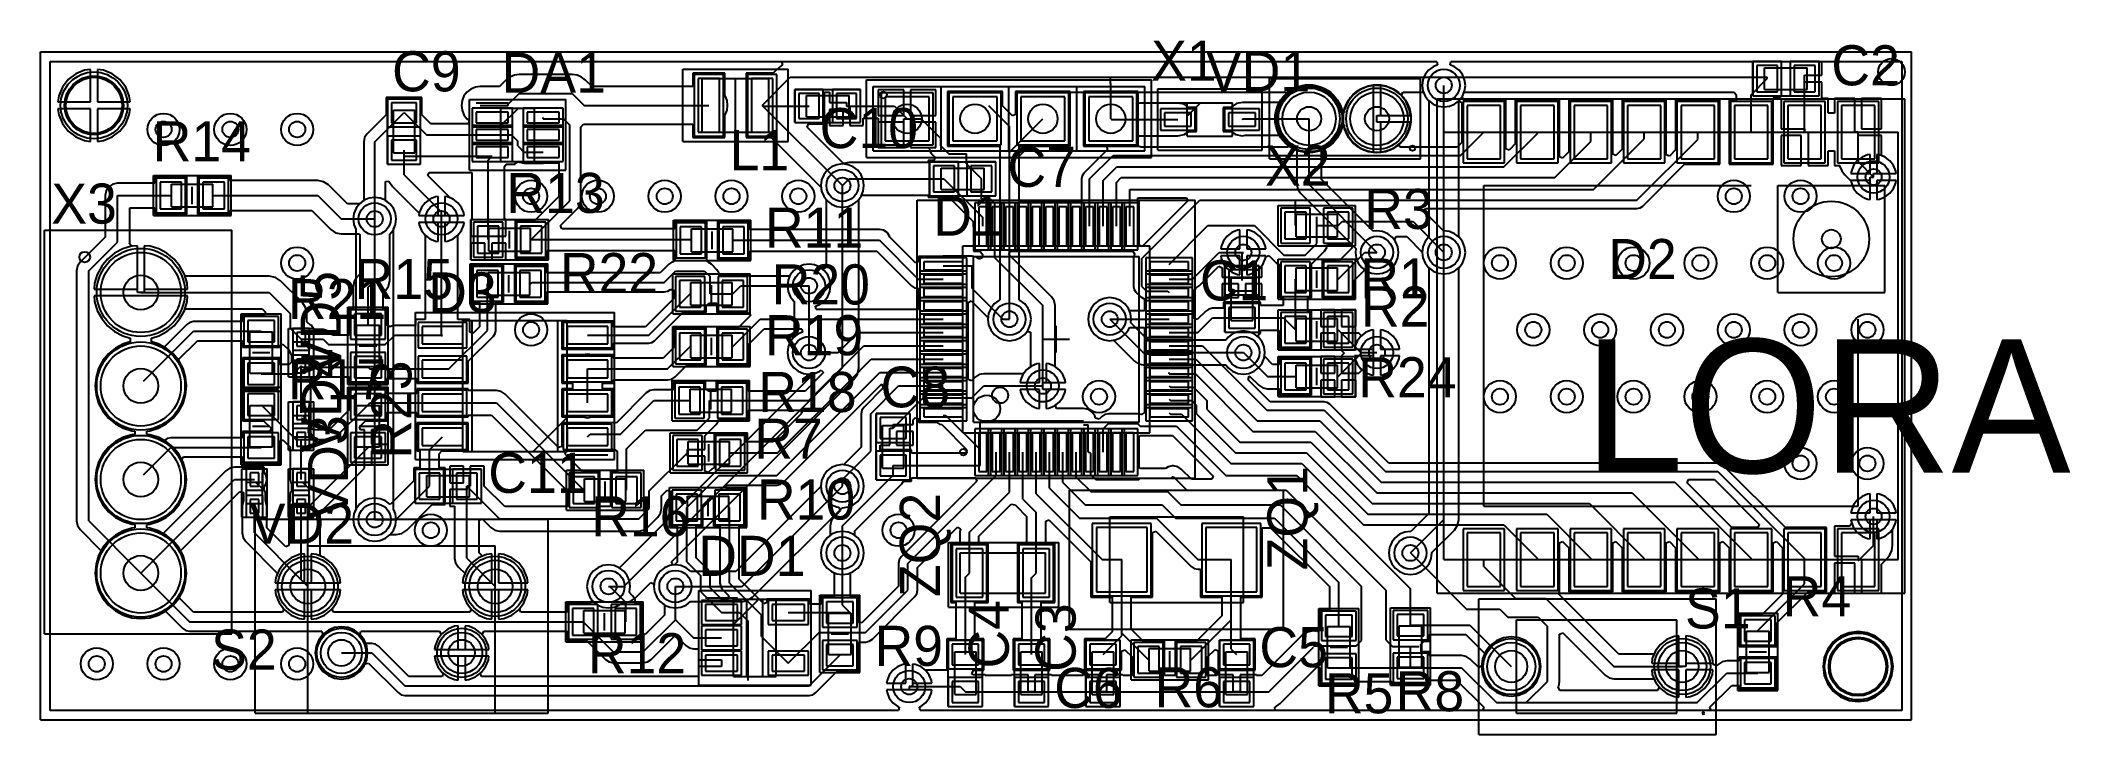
# Model space of a CAD drawing. Header units: millimetres. Extents: x 25.4 to 101.3, y 24.9 to 50.8.
import ezdxf

# ---------------------------------------------------------------- set-up
doc = ezdxf.new("R2010")
doc.units = ezdxf.units.MM
for name, color, linetype in [('BottomLayer', 5, 'Continuous'), ('BottomSolder', 6, 'Continuous'), ('KeepOutLayer', 6, 'Continuous'), ('Mechanical1', 6, 'Continuous'), ('Mechanical13', 56, 'Continuous'), ('Mechanical15', 56, 'Continuous'), ('Mechanical4', 56, 'Continuous'), ('MultiLayer', 9, 'Continuous'), ('PadHoleLayer', 156, 'Continuous'), ('TopLayer', 1, 'Continuous'), ('TopOverlay', 2, 'Continuous'), ('TopPaste', 8, 'Continuous'), ('TopSolder', 216, 'Continuous'), ('ViaHoleLayer', 16, 'Continuous')]:
    doc.layers.add(name, color=color, linetype=linetype)

msp = doc.modelspace()

# ---------------------------------------------------------------- texts
at = {"layer": 'TopOverlay'}
for s, height, p in [('C9', 1.5, (38.55, 48.925)), ('DA1', 1.5, (42.65, 48.875)), ('X1', 1.5, (66.95, 49.325)), ('VD1', 1.5, (69, 48.925)), ('C2', 1.5, (92.4, 49.15)), ('C10', 1.5, (54.55, 46.8)), ('R14', 1.5, (29.594, 46.309)), ('L1', 1.5, (51.175, 45.975)), ('C7', 1.5, (61.575, 45.35)), ('X2', 1.5, (71.21, 45.4)), ('R13', 1.5, (42.825, 44.375)), ('X3', 1.5, (25.8, 43.975)), ('D1', 1.5, (58.8, 43.525)), ('R3', 1.5, (74.925, 43.775)), ('R11', 1.5, (52.5, 43.075)), ('D2', 1.5, (84.05, 41.9)), ('R15', 1.5, (37.15, 41.15)), ('R22', 1.5, (44.825, 41.375)), ('C1', 1.5, (68.775, 41.1)), ('R1', 1.5, (74.775, 41.175)), ('R21', 1.5, (34.65, 40.4)), ('D3', 1.5, (39.9, 40.65)), ('R20', 1.5, (52.75, 40.95)), ('R2', 1.5, (74.8, 40.125)), ('R19', 1.5, (52.5, 39.05)), ('R17', 1.5, (34.65, 37.4)), ('R24', 1.5, (74.7, 37.475)), ('R18', 1.5, (52.25, 36.925)), ('C8', 1.524, (56.825, 37.1)), ('R7', 1.5, (52.1, 35.175)), ('C11', 1.5, (42.15, 33.9)), ('R10', 1.5, (52.2, 32.9)), ('VD2', 1.5, (33.225, 32)), ('R16', 1.5, (46, 32.275)), ('DD1', 1.5, (50.006, 30.793)), ('R4', 1.5, (90.575, 29.275)), ('S1', 1.5, (86.925, 28.825)), ('R9', 1.5, (56.6, 27.425)), ('C5', 1.5, (71, 27.375)), ('S2', 1.5, (31.78, 27.285)), ('R12', 1.5, (45.875, 27.15)), ('C6', 1.5, (63.325, 25.85)), ('R6', 1.5, (67.075, 25.875)), ('R5', 1.5, (73.45, 25.65)), ('R8', 1.5, (76.1, 25.725))]:
    msp.add_text(s, height=height, dxfattribs=at).set_placement(p)
for s, height, rotation, p in [('VD5', 1.5, 90, (36.625, 38.3)), ('LORA', 5, 360, (83.15, 34.65)), ('VD4', 1.5, 90, (36.65, 35.4)), ('R23', 1.5, 90, (39.275, 35.175)), ('VD3', 1.5, 90, (36.9, 32.9)), ('ZQ1', 1.5, 90, (72.8, 31)), ('ZQ2', 1.5, 90, (59.05, 30)), ('C4', 1.5, 90, (61.625, 27.325)), ('C3', 1.5, 90, (64.125, 27.2))]:
    msp.add_text(s, height=height, rotation=rotation, dxfattribs=at).set_placement(p)

# ---------------------------------------------------------------- linework, layer by layer
at = {"layer": 'BottomLayer'}
for p, q in [((25.757, 25.757), (25.757, 50.043)), ((25.757, 50.043), (77.634, 50.043)), ((26.434, 49.366), (26.217, 49.083)), ((26.717, 49.583), (26.434, 49.366)), ((27.047, 49.719), (26.717, 49.583)), ((27.273, 49.749), (27.047, 49.719)), ((27.273, 48.527), (27.273, 49.749)), ((27.753, 49.719), (27.527, 49.749)), ((27.527, 49.749), (27.527, 48.527)), ((28.083, 49.583), (27.753, 49.719)), ((28.366, 49.366), (28.083, 49.583)), ((28.583, 49.083), (28.366, 49.366)), ((77.201, 49.553), (77.121, 49.359)), ((77.329, 49.721), (77.201, 49.553)), ((77.497, 49.849), (77.329, 49.721)), ((77.659, 49.916), (77.497, 49.849)), ((77.634, 50.043), (77.659, 49.916)), ((78.141, 49.916), (78.166, 50.043)), ((78.303, 49.849), (78.141, 49.916)), ((78.166, 50.043), (95.043, 50.043)), ((78.471, 49.721), (78.303, 49.849)), ((78.599, 49.553), (78.471, 49.721)), ((78.679, 49.359), (78.599, 49.553)), ((95.043, 50.043), (95.043, 25.757)), ((26.081, 48.753), (26.051, 48.527)), ((26.217, 49.083), (26.081, 48.753)), ((28.719, 48.753), (28.583, 49.083)), ((28.749, 48.527), (28.719, 48.753)), ((57.693, 48.979), (56.741, 48.979)), ((56.741, 48.979), (56.741, 48.027)), ((56.995, 48.725), (56.995, 47.075)), ((58.645, 48.725), (56.995, 48.725)), ((57.693, 48.027), (57.693, 48.979)), ((58.899, 48.979), (57.947, 48.979)), ((57.947, 48.979), (57.947, 48.027)), ((58.645, 47.075), (58.645, 48.725)), ((58.899, 48.027), (58.899, 48.979)), ((61.385, 48.925), (59.335, 48.925)), ((59.335, 48.925), (59.335, 46.875)), ((59.535, 48.725), (59.535, 47.075)), ((61.185, 48.725), (59.535, 48.725)), ((61.185, 47.075), (61.185, 48.725)), ((61.385, 48.38), (61.385, 48.925)), ((63.925, 48.925), (61.875, 48.925)), ((61.875, 48.925), (61.875, 48.056)), ((62.075, 48.725), (62.075, 47.075)), ((63.725, 48.725), (62.075, 48.725)), ((63.725, 47.075), (63.725, 48.725)), ((63.925, 46.875), (63.925, 48.925)), ((66.465, 48.925), (64.415, 48.925)), ((64.415, 48.925), (64.415, 46.875)), ((64.615, 48.725), (64.615, 47.075)), ((66.265, 48.725), (64.615, 48.725)), ((66.265, 47.075), (66.265, 48.725)), ((66.465, 46.875), (66.465, 48.925)), ((72.004, 48.756), (71.812, 48.505)), ((72.255, 48.948), (72.004, 48.756)), ((72.547, 49.069), (72.255, 48.948)), ((72.86, 49.11), (72.547, 49.069)), ((73.173, 49.069), (72.86, 49.11)), ((73.465, 48.948), (73.173, 49.069)), ((73.716, 48.756), (73.465, 48.948)), ((73.908, 48.505), (73.716, 48.756)), ((74.506, 48.794), (74.305, 48.532)), ((74.768, 48.995), (74.506, 48.794)), ((75.073, 49.122), (74.768, 48.995)), ((75.273, 49.148), (75.073, 49.122)), ((75.273, 47.9), (75.273, 49.148)), ((75.727, 49.122), (75.527, 49.148)), ((75.527, 49.148), (75.527, 48.027)), ((76.032, 48.995), (75.727, 49.122)), ((76.294, 48.794), (76.032, 48.995)), ((76.495, 48.532), (76.294, 48.794)), ((77.121, 49.359), (77.093, 49.15)), ((77.093, 49.15), (77.121, 48.941)), ((77.121, 48.941), (77.201, 48.747)), ((77.201, 48.747), (77.329, 48.579)), ((77.9, 42.9), (77.9, 49.15)), ((78.471, 48.579), (78.599, 48.747)), ((78.599, 48.747), (78.679, 48.941)), ((78.707, 49.15), (78.679, 49.359)), ((78.679, 48.941), (78.707, 49.15)), ((26.051, 48.527), (27.273, 48.527)), ((27.273, 48.273), (26.051, 48.273)), ((26.051, 48.273), (26.081, 48.047)), ((26.081, 48.047), (26.217, 47.717)), ((27.273, 47.051), (27.273, 48.273)), ((27.527, 48.527), (28.749, 48.527)), ((28.749, 48.273), (27.527, 48.273)), ((27.527, 48.273), (27.527, 47.051)), ((28.583, 47.717), (28.719, 48.047)), ((28.719, 48.047), (28.749, 48.273)), ((56.741, 48.027), (57.693, 48.027)), ((57.947, 48.027), (58.899, 48.027)), ((60.86, 48.4), (61.65, 47.61)), ((61.758, 48.007), (61.385, 48.38)), ((61.875, 48.056), (61.758, 48.007)), ((71.691, 48.213), (71.65, 47.9)), ((71.65, 47.9), (71.691, 47.587)), ((71.812, 48.505), (71.691, 48.213)), ((72.86, 45.44), (72.86, 47.9)), ((74.029, 48.213), (73.908, 48.505)), ((74.039, 48.14), (74.029, 48.213)), ((74.167, 48.14), (74.039, 48.14)), ((74.178, 48.227), (74.167, 48.14)), ((74.305, 48.532), (74.178, 48.227)), ((75.273, 46.652), (75.273, 47.9)), ((75.527, 48.027), (76.648, 48.027)), ((76.622, 48.227), (76.495, 48.532)), ((76.648, 48.027), (76.622, 48.227)), ((77.329, 48.579), (77.339, 48.572)), ((77.339, 48.572), (77.339, 43.478)), ((78.461, 48.572), (78.471, 48.579)), ((78.461, 43.478), (78.461, 48.572)), ((26.217, 47.717), (26.434, 47.434)), ((26.434, 47.434), (26.717, 47.217)), ((26.717, 47.217), (27.047, 47.081)), ((27.753, 47.081), (28.083, 47.217)), ((28.083, 47.217), (28.366, 47.434)), ((28.366, 47.434), (28.583, 47.717)), ((57.693, 47.773), (56.741, 47.773)), ((56.741, 47.773), (56.741, 46.821)), ((57.693, 46.821), (57.693, 47.773)), ((58.899, 47.773), (57.947, 47.773)), ((57.947, 47.773), (57.947, 46.821)), ((58.899, 46.821), (58.899, 47.773)), ((61.65, 40.4), (61.65, 47.61)), ((71.691, 47.587), (71.812, 47.295)), ((71.812, 47.295), (72.004, 47.044)), ((73.716, 47.044), (73.908, 47.295)), ((73.908, 47.295), (74.029, 47.587)), ((74.029, 47.587), (74.039, 47.66)), ((74.039, 47.66), (74.167, 47.66)), ((74.167, 47.66), (74.178, 47.573)), ((74.178, 47.573), (74.305, 47.268)), ((74.305, 47.268), (74.506, 47.006)), ((76.648, 47.773), (75.527, 47.773)), ((75.527, 47.773), (75.527, 46.652)), ((76.294, 47.006), (76.495, 47.268)), ((76.495, 47.268), (76.622, 47.573)), ((76.622, 47.573), (76.648, 47.773)), ((27.047, 47.081), (27.273, 47.051)), ((27.527, 47.051), (27.753, 47.081)), ((56.741, 46.821), (57.693, 46.821)), ((56.995, 47.075), (58.645, 47.075)), ((57.947, 46.821), (58.899, 46.821)), ((59.335, 46.875), (61.293, 46.875)), ((59.535, 47.075), (61.185, 47.075)), ((61.293, 46.875), (61.293, 41.118)), ((62.007, 41.118), (62.007, 46.875)), ((62.007, 46.875), (63.925, 46.875)), ((62.075, 47.075), (63.725, 47.075)), ((64.415, 46.875), (66.465, 46.875)), ((64.615, 47.075), (66.265, 47.075)), ((72.004, 47.044), (72.255, 46.852)), ((72.255, 46.852), (72.401, 46.791)), ((72.401, 46.791), (72.401, 45.44)), ((73.319, 46.791), (73.465, 46.852)), ((73.319, 45.63), (73.319, 46.791)), ((73.465, 46.852), (73.716, 47.044)), ((74.506, 47.006), (74.768, 46.805)), ((74.768, 46.805), (75.073, 46.678)), ((75.073, 46.678), (75.273, 46.652)), ((75.527, 46.652), (75.727, 46.678)), ((75.727, 46.678), (76.032, 46.805)), ((76.032, 46.805), (76.294, 47.006)), ((93.371, 46.329), (93.234, 46.151)), ((93.549, 46.466), (93.371, 46.329)), ((93.757, 46.552), (93.549, 46.466)), ((93.853, 46.565), (93.757, 46.552)), ((93.853, 45.847), (93.853, 46.565)), ((94.203, 46.552), (94.107, 46.565)), ((94.107, 46.565), (94.107, 45.847)), ((94.411, 46.466), (94.203, 46.552)), ((94.589, 46.329), (94.411, 46.466)), ((94.726, 46.151), (94.589, 46.329)), ((54.621, 45.609), (54.593, 45.4)), ((54.701, 45.803), (54.621, 45.609)), ((54.829, 45.971), (54.701, 45.803)), ((54.997, 46.099), (54.829, 45.971)), ((55.191, 46.179), (54.997, 46.099)), ((55.4, 46.207), (55.191, 46.179)), ((55.609, 46.179), (55.4, 46.207)), ((55.803, 46.099), (55.609, 46.179)), ((55.971, 45.971), (55.803, 46.099)), ((56.099, 45.803), (55.971, 45.971)), ((56.179, 45.609), (56.099, 45.803)), ((56.207, 45.4), (56.179, 45.609)), ((75.26, 43.689), (73.319, 45.63)), ((93.148, 45.943), (93.135, 45.847)), ((93.135, 45.847), (93.853, 45.847)), ((93.853, 45.593), (93.135, 45.593)), ((93.135, 45.593), (93.148, 45.497)), ((93.234, 46.151), (93.148, 45.943)), ((93.853, 44.875), (93.853, 45.593)), ((94.107, 45.847), (94.825, 45.847)), ((94.825, 45.593), (94.107, 45.593)), ((94.107, 45.593), (94.107, 44.875)), ((94.812, 45.943), (94.726, 46.151)), ((94.825, 45.847), (94.812, 45.943)), ((94.812, 45.497), (94.825, 45.593)), ((37.497, 44.849), (37.329, 44.721)), ((37.691, 44.929), (37.497, 44.849)), ((37.9, 44.957), (37.691, 44.929)), ((38.109, 44.929), (37.9, 44.957)), ((38.303, 44.849), (38.109, 44.929)), ((38.471, 44.721), (38.303, 44.849)), ((39.969, 44.896), (39.791, 44.759)), ((40.177, 44.982), (39.969, 44.896)), ((40.273, 44.995), (40.177, 44.982)), ((40.273, 44.277), (40.273, 44.995)), ((40.623, 44.982), (40.527, 44.995)), ((40.527, 44.995), (40.527, 44.277)), ((40.831, 44.896), (40.623, 44.982)), ((41.009, 44.759), (40.831, 44.896)), ((54.593, 45.4), (54.621, 45.191)), ((54.621, 45.191), (54.701, 44.997)), ((54.701, 44.997), (54.788, 44.883)), ((54.788, 44.883), (54.788, 42.329)), ((55.4, 38.575), (55.4, 45.4)), ((56.012, 44.883), (56.099, 44.997)), ((56.012, 38.575), (56.012, 44.883)), ((56.099, 44.997), (56.179, 45.191)), ((56.179, 45.191), (56.207, 45.4)), ((72.401, 45.44), (72.436, 45.264)), ((72.436, 45.264), (72.536, 45.116)), ((72.536, 45.116), (74.611, 43.04)), ((72.86, 45.44), (75.4, 42.9)), ((93.148, 45.497), (93.234, 45.289)), ((93.234, 45.289), (93.371, 45.111)), ((93.371, 45.111), (93.549, 44.974)), ((93.549, 44.974), (93.757, 44.888)), ((93.757, 44.888), (93.853, 44.875)), ((94.107, 44.875), (94.203, 44.888)), ((94.203, 44.888), (94.411, 44.974)), ((94.411, 44.974), (94.589, 45.111)), ((94.589, 45.111), (94.726, 45.289)), ((94.726, 45.289), (94.812, 45.497)), ((37.121, 44.359), (37.093, 44.15)), ((37.093, 44.15), (37.121, 43.941)), ((37.201, 44.553), (37.121, 44.359)), ((37.329, 44.721), (37.201, 44.553)), ((37.9, 32.9), (37.9, 44.15)), ((38.599, 44.553), (38.471, 44.721)), ((38.679, 44.359), (38.599, 44.553)), ((38.707, 44.15), (38.679, 44.359)), ((38.679, 43.941), (38.707, 44.15)), ((39.568, 44.373), (39.555, 44.277)), ((39.555, 44.277), (40.273, 44.277)), ((39.654, 44.581), (39.568, 44.373)), ((39.791, 44.759), (39.654, 44.581)), ((40.527, 44.277), (41.245, 44.277)), ((41.146, 44.581), (41.009, 44.759)), ((41.232, 44.373), (41.146, 44.581)), ((41.245, 44.277), (41.232, 44.373)), ((37.121, 43.941), (37.194, 43.764)), ((37.194, 43.764), (37.194, 33.286)), ((38.606, 43.764), (38.679, 43.941)), ((38.606, 33.286), (38.606, 43.764)), ((40.273, 44.023), (39.555, 44.023)), ((39.555, 44.023), (39.568, 43.927)), ((39.568, 43.927), (39.654, 43.719)), ((39.654, 43.719), (39.791, 43.541)), ((39.791, 43.541), (39.969, 43.404)), ((39.969, 43.404), (40.177, 43.318)), ((40.177, 43.318), (40.273, 43.305)), ((40.273, 43.305), (40.273, 44.023)), ((41.245, 44.023), (40.527, 44.023)), ((40.527, 44.023), (40.527, 43.305)), ((40.527, 43.305), (40.623, 43.318)), ((40.623, 43.318), (40.831, 43.404)), ((40.831, 43.404), (41.009, 43.541)), ((41.009, 43.541), (41.146, 43.719)), ((41.146, 43.719), (41.232, 43.927)), ((41.232, 43.927), (41.245, 44.023)), ((69.654, 43.331), (69.568, 43.123)), ((69.791, 43.509), (69.654, 43.331)), ((69.969, 43.646), (69.791, 43.509)), ((70.177, 43.732), (69.969, 43.646)), ((70.273, 43.745), (70.177, 43.732)), ((70.273, 43.027), (70.273, 43.745)), ((70.623, 43.732), (70.527, 43.745)), ((70.527, 43.745), (70.527, 43.027)), ((70.831, 43.646), (70.623, 43.732)), ((71.009, 43.509), (70.831, 43.646)), ((71.146, 43.331), (71.009, 43.509)), ((71.232, 43.123), (71.146, 43.331)), ((75.4, 43.707), (75.26, 43.689)), ((75.609, 43.679), (75.4, 43.707)), ((75.803, 43.599), (75.609, 43.679)), ((75.971, 43.471), (75.803, 43.599)), ((76.099, 43.303), (75.971, 43.471)), ((76.179, 43.109), (76.099, 43.303)), ((77.201, 43.303), (77.121, 43.109)), ((77.329, 43.471), (77.201, 43.303)), ((77.339, 43.478), (77.329, 43.471)), ((78.471, 43.471), (78.461, 43.478)), ((78.599, 43.303), (78.471, 43.471)), ((78.679, 43.109), (78.599, 43.303)), ((27.904, 42.646), (27.685, 42.379)), ((28.171, 42.865), (27.904, 42.646)), ((28.476, 43.028), (28.171, 42.865)), ((28.806, 43.129), (28.476, 43.028)), ((29.023, 43.15), (28.806, 43.129)), ((29.023, 41.527), (29.023, 43.15)), ((29.494, 43.129), (29.277, 43.15)), ((29.277, 43.15), (29.277, 41.527)), ((29.824, 43.028), (29.494, 43.129)), ((30.129, 42.865), (29.824, 43.028)), ((30.396, 42.646), (30.129, 42.865)), ((30.615, 42.379), (30.396, 42.646)), ((69.568, 43.123), (69.555, 43.027)), ((69.555, 43.027), (70.273, 43.027)), ((70.273, 42.773), (69.555, 42.773)), ((69.555, 42.773), (69.568, 42.677)), ((69.568, 42.677), (69.654, 42.469)), ((70.273, 42.055), (70.273, 42.773)), ((70.527, 43.027), (71.245, 43.027)), ((71.245, 42.773), (70.527, 42.773)), ((70.527, 42.773), (70.527, 42.055)), ((71.146, 42.469), (71.232, 42.677)), ((71.245, 43.027), (71.232, 43.123)), ((71.232, 42.677), (71.245, 42.773)), ((74.611, 43.04), (74.593, 42.9)), ((74.593, 42.9), (74.621, 42.691)), ((74.621, 42.691), (74.701, 42.497)), ((76.099, 42.497), (76.179, 42.691)), ((76.207, 42.9), (76.179, 43.109)), ((76.179, 42.691), (76.207, 42.9)), ((77.121, 43.109), (77.093, 42.9)), ((77.093, 42.9), (77.121, 42.691)), ((77.121, 42.691), (77.201, 42.497)), ((77.9, 32.9), (77.9, 42.9)), ((78.599, 42.497), (78.679, 42.691)), ((78.707, 42.9), (78.679, 43.109)), ((78.679, 42.691), (78.707, 42.9)), ((27.522, 42.074), (27.421, 41.744)), ((27.685, 42.379), (27.522, 42.074)), ((30.778, 42.074), (30.615, 42.379)), ((30.879, 41.744), (30.778, 42.074)), ((53.371, 41.859), (53.343, 41.65)), ((53.451, 42.053), (53.371, 41.859)), ((53.579, 42.221), (53.451, 42.053)), ((53.747, 42.349), (53.579, 42.221)), ((53.941, 42.429), (53.747, 42.349)), ((54.15, 42.457), (53.941, 42.429)), ((54.359, 42.429), (54.15, 42.457)), ((54.553, 42.349), (54.359, 42.429)), ((54.661, 42.266), (54.553, 42.349)), ((54.788, 42.329), (54.661, 42.266)), ((69.654, 42.469), (69.791, 42.291)), ((69.791, 42.291), (69.969, 42.154)), ((69.969, 42.154), (70.177, 42.068)), ((70.177, 42.068), (70.273, 42.055)), ((70.527, 42.055), (70.623, 42.068)), ((70.623, 42.068), (70.831, 42.154)), ((70.831, 42.154), (71.009, 42.291)), ((71.009, 42.291), (71.146, 42.469)), ((74.701, 42.497), (74.829, 42.329)), ((74.829, 42.329), (74.997, 42.201)), ((74.997, 42.201), (75.191, 42.121)), ((75.191, 42.121), (75.4, 42.093)), ((75.4, 42.093), (75.609, 42.121)), ((75.609, 42.121), (75.803, 42.201)), ((75.803, 42.201), (75.971, 42.329)), ((75.971, 42.329), (76.099, 42.497)), ((77.201, 42.497), (77.329, 42.329)), ((77.329, 42.329), (77.339, 42.322)), ((77.339, 42.322), (77.339, 33.132)), ((78.461, 42.322), (78.471, 42.329)), ((78.461, 32.9), (78.461, 42.322)), ((78.471, 42.329), (78.599, 42.497)), ((27.421, 41.744), (27.4, 41.527)), ((27.4, 41.527), (29.023, 41.527)), ((29.15, 41.273), (27.4, 41.273)), ((27.4, 41.273), (27.421, 41.056)), ((27.421, 41.056), (27.522, 40.726)), ((30.9, 41.273), (29.15, 41.273)), ((29.277, 41.527), (30.9, 41.527)), ((30.778, 40.726), (30.879, 41.056)), ((30.9, 41.527), (30.879, 41.744)), ((30.879, 41.056), (30.9, 41.273)), ((53.343, 41.65), (53.371, 41.441)), ((53.371, 41.441), (53.451, 41.247)), ((53.451, 41.247), (53.579, 41.079)), ((53.579, 41.079), (53.589, 41.072)), ((53.589, 41.072), (53.589, 39.728)), ((54.15, 39.15), (54.15, 41.65)), ((61.247, 41.099), (61.079, 40.971)), ((61.293, 41.118), (61.247, 41.099)), ((62.053, 41.099), (62.007, 41.118)), ((62.221, 40.971), (62.053, 41.099)), ((64.997, 41.099), (64.829, 40.971)), ((65.191, 41.179), (64.997, 41.099)), ((65.4, 41.207), (65.191, 41.179)), ((65.609, 41.179), (65.4, 41.207)), ((65.803, 41.099), (65.609, 41.179)), ((65.971, 40.971), (65.803, 41.099)), ((27.522, 40.726), (27.685, 40.421)), ((27.685, 40.421), (27.904, 40.154)), ((30.396, 40.154), (30.615, 40.421)), ((30.615, 40.421), (30.778, 40.726)), ((60.871, 40.609), (60.843, 40.4)), ((60.843, 40.4), (60.871, 40.191)), ((60.951, 40.803), (60.871, 40.609)), ((61.079, 40.971), (60.951, 40.803)), ((62.349, 40.803), (62.221, 40.971)), ((62.429, 40.609), (62.349, 40.803)), ((62.457, 40.4), (62.429, 40.609)), ((62.429, 40.191), (62.457, 40.4)), ((64.621, 40.609), (64.593, 40.4)), ((64.593, 40.4), (64.621, 40.191)), ((64.701, 40.803), (64.621, 40.609)), ((64.829, 40.971), (64.701, 40.803)), ((65.4, 40.4), (66.65, 39.15)), ((66.099, 40.803), (65.971, 40.971)), ((66.179, 40.609), (66.099, 40.803)), ((66.207, 40.4), (66.179, 40.609)), ((66.189, 40.26), (66.207, 40.4)), ((66.84, 39.609), (66.189, 40.26)), ((27.904, 40.154), (28.171, 39.935)), ((28.171, 39.935), (28.476, 39.772)), ((28.476, 39.772), (28.751, 39.688)), ((28.751, 39.555), (28.496, 39.478)), ((28.751, 39.688), (28.751, 39.555)), ((29.549, 39.688), (29.824, 39.772)), ((29.549, 39.555), (29.549, 39.688)), ((29.804, 39.478), (29.549, 39.555)), ((29.824, 39.772), (30.129, 39.935)), ((30.129, 39.935), (30.396, 40.154)), ((53.451, 39.553), (53.371, 39.359)), ((53.579, 39.721), (53.451, 39.553)), ((53.589, 39.728), (53.579, 39.721)), ((60.871, 40.191), (60.951, 39.997)), ((60.951, 39.997), (61.079, 39.829)), ((61.079, 39.829), (61.247, 39.701)), ((61.247, 39.701), (61.441, 39.621)), ((61.441, 39.621), (61.65, 39.593)), ((61.65, 39.593), (61.859, 39.621)), ((61.859, 39.621), (62.053, 39.701)), ((62.053, 39.701), (62.221, 39.829)), ((62.221, 39.829), (62.349, 39.997)), ((62.349, 39.997), (62.429, 40.191)), ((64.621, 40.191), (64.701, 39.997)), ((64.701, 39.997), (64.829, 39.829)), ((64.829, 39.829), (64.997, 39.701)), ((64.997, 39.701), (65.191, 39.621)), ((65.191, 39.621), (65.4, 39.593)), ((65.4, 39.593), (65.54, 39.611)), ((65.54, 39.611), (66.326, 38.826)), ((69.744, 39.609), (66.84, 39.609)), ((69.829, 39.721), (69.744, 39.609)), ((69.997, 39.849), (69.829, 39.721)), ((70.191, 39.929), (69.997, 39.849)), ((70.4, 39.957), (70.191, 39.929)), ((70.609, 39.929), (70.4, 39.957)), ((70.803, 39.849), (70.609, 39.929)), ((70.971, 39.721), (70.803, 39.849)), ((71.099, 39.553), (70.971, 39.721)), ((71.179, 39.359), (71.099, 39.553)), ((74.654, 39.581), (74.568, 39.373)), ((74.791, 39.759), (74.654, 39.581)), ((74.969, 39.896), (74.791, 39.759)), ((75.177, 39.982), (74.969, 39.896)), ((75.273, 39.995), (75.177, 39.982)), ((75.273, 39.277), (75.273, 39.995)), ((75.623, 39.982), (75.527, 39.995)), ((75.527, 39.995), (75.527, 39.277)), ((75.831, 39.896), (75.623, 39.982)), ((76.009, 39.759), (75.831, 39.896)), ((76.146, 39.581), (76.009, 39.759)), ((76.232, 39.373), (76.146, 39.581)), ((27.73, 38.849), (27.572, 38.554)), ((27.942, 39.108), (27.73, 38.849)), ((28.201, 39.32), (27.942, 39.108)), ((28.496, 39.478), (28.201, 39.32)), ((30.099, 39.32), (29.804, 39.478)), ((30.358, 39.108), (30.099, 39.32)), ((30.57, 38.849), (30.358, 39.108)), ((30.728, 38.554), (30.57, 38.849)), ((53.371, 39.359), (53.343, 39.15)), ((53.343, 39.15), (53.371, 38.941)), ((53.371, 38.941), (53.451, 38.747)), ((53.451, 38.747), (53.579, 38.579)), ((62.677, 38.732), (62.469, 38.646)), ((62.773, 38.745), (62.677, 38.732)), ((62.773, 38.027), (62.773, 38.745)), ((63.123, 38.732), (63.027, 38.745)), ((63.027, 38.745), (63.027, 38.027)), ((63.331, 38.646), (63.123, 38.732)), ((66.326, 38.826), (66.474, 38.726)), ((66.65, 39.15), (70.4, 39.15)), ((70.971, 38.579), (71.099, 38.747)), ((71.099, 38.747), (71.179, 38.941)), ((71.207, 39.15), (71.179, 39.359)), ((71.179, 38.941), (71.207, 39.15)), ((74.568, 39.373), (74.555, 39.277)), ((74.555, 39.277), (75.273, 39.277)), ((75.273, 39.023), (74.555, 39.023)), ((74.555, 39.023), (74.568, 38.927)), ((74.568, 38.927), (74.654, 38.719)), ((75.273, 38.305), (75.273, 39.023)), ((75.527, 39.277), (76.245, 39.277)), ((76.245, 39.023), (75.527, 39.023)), ((75.527, 39.023), (75.527, 38.305)), ((76.146, 38.719), (76.232, 38.927)), ((76.245, 39.277), (76.232, 39.373)), ((76.232, 38.927), (76.245, 39.023)), ((27.475, 38.233), (27.442, 37.9)), ((27.572, 38.554), (27.475, 38.233)), ((30.825, 38.233), (30.728, 38.554)), ((30.858, 37.9), (30.825, 38.233)), ((54.193, 38.233), (47.056, 31.097)), ((47.225, 30.4), (55.4, 38.575)), ((49.006, 31.316), (55.833, 38.142)), ((53.579, 38.579), (53.747, 38.451)), ((53.747, 38.451), (53.941, 38.371)), ((53.941, 38.371), (54.126, 38.346)), ((54.126, 38.346), (54.193, 38.233)), ((55.833, 38.142), (55.965, 38.341)), ((55.965, 38.341), (56.012, 38.575)), ((62.068, 38.123), (62.055, 38.027)), ((62.055, 38.027), (62.773, 38.027)), ((62.154, 38.331), (62.068, 38.123)), ((62.291, 38.509), (62.154, 38.331)), ((62.469, 38.646), (62.291, 38.509)), ((63.027, 38.027), (63.745, 38.027)), ((63.509, 38.509), (63.331, 38.646)), ((63.646, 38.331), (63.509, 38.509)), ((63.732, 38.123), (63.646, 38.331)), ((63.745, 38.027), (63.732, 38.123)), ((66.474, 38.726), (66.65, 38.691)), ((66.65, 38.691), (69.744, 38.691)), ((69.744, 38.691), (69.829, 38.579)), ((69.829, 38.579), (69.997, 38.451)), ((69.997, 38.451), (70.191, 38.371)), ((70.191, 38.371), (70.4, 38.343)), ((70.4, 38.343), (70.609, 38.371)), ((70.609, 38.371), (70.803, 38.451)), ((70.803, 38.451), (70.971, 38.579)), ((74.654, 38.719), (74.791, 38.541)), ((74.791, 38.541), (74.969, 38.404)), ((74.969, 38.404), (75.177, 38.318)), ((75.177, 38.318), (75.273, 38.305)), ((75.527, 38.305), (75.623, 38.318)), ((75.623, 38.318), (75.831, 38.404)), ((75.831, 38.404), (76.009, 38.541)), ((76.009, 38.541), (76.146, 38.719)), ((27.442, 37.9), (27.475, 37.567)), ((27.475, 37.567), (27.572, 37.246)), ((27.572, 37.246), (27.73, 36.951)), ((30.57, 36.951), (30.728, 37.246)), ((30.728, 37.246), (30.825, 37.567)), ((30.825, 37.567), (30.858, 37.9)), ((62.773, 37.773), (62.055, 37.773)), ((62.055, 37.773), (62.068, 37.677)), ((62.068, 37.677), (62.154, 37.469)), ((62.154, 37.469), (62.291, 37.291)), ((62.291, 37.291), (62.469, 37.154)), ((62.773, 37.055), (62.773, 37.773)), ((63.745, 37.773), (63.027, 37.773)), ((63.027, 37.773), (63.027, 37.055)), ((63.331, 37.154), (63.509, 37.291)), ((63.509, 37.291), (63.646, 37.469)), ((63.646, 37.469), (63.732, 37.677)), ((63.732, 37.677), (63.745, 37.773)), ((27.73, 36.951), (27.942, 36.692)), ((27.942, 36.692), (28.201, 36.48)), ((28.201, 36.48), (28.496, 36.322)), ((29.804, 36.322), (30.099, 36.48)), ((30.099, 36.48), (30.358, 36.692)), ((30.358, 36.692), (30.57, 36.951)), ((62.469, 37.154), (62.677, 37.068)), ((62.677, 37.068), (62.773, 37.055)), ((63.027, 37.055), (63.123, 37.068)), ((63.123, 37.068), (63.331, 37.154)), ((28.201, 35.82), (27.942, 35.608)), ((28.496, 35.978), (28.201, 35.82)), ((28.496, 36.322), (28.817, 36.225)), ((28.817, 36.075), (28.496, 35.978)), ((28.817, 36.225), (28.926, 36.214)), ((28.926, 36.086), (28.817, 36.075)), ((28.926, 36.214), (28.926, 36.086)), ((29.374, 36.214), (29.483, 36.225)), ((29.374, 36.086), (29.374, 36.214)), ((29.483, 36.075), (29.374, 36.086)), ((29.483, 36.225), (29.804, 36.322)), ((29.804, 35.978), (29.483, 36.075)), ((30.099, 35.82), (29.804, 35.978)), ((30.358, 35.608), (30.099, 35.82)), ((27.572, 35.054), (27.475, 34.733)), ((27.73, 35.349), (27.572, 35.054)), ((27.942, 35.608), (27.73, 35.349)), ((30.57, 35.349), (30.358, 35.608)), ((30.728, 35.054), (30.57, 35.349)), ((30.825, 34.733), (30.728, 35.054)), ((55.4, 34.957), (55.191, 34.929)), ((55.609, 34.929), (55.4, 34.957)), ((27.475, 34.733), (27.442, 34.4)), ((27.442, 34.4), (27.475, 34.067)), ((30.858, 34.4), (30.825, 34.733)), ((30.825, 34.067), (30.858, 34.4)), ((54.621, 34.359), (54.593, 34.15)), ((54.701, 34.553), (54.621, 34.359)), ((54.829, 34.721), (54.701, 34.553)), ((54.997, 34.849), (54.829, 34.721)), ((55.191, 34.929), (54.997, 34.849)), ((55.803, 34.849), (55.609, 34.929)), ((55.971, 34.721), (55.803, 34.849)), ((56.099, 34.553), (55.971, 34.721)), ((56.179, 34.359), (56.099, 34.553)), ((56.207, 34.15), (56.179, 34.359)), ((27.475, 34.067), (27.572, 33.746)), ((27.572, 33.746), (27.73, 33.451)), ((27.73, 33.451), (27.942, 33.192)), ((30.358, 33.192), (30.57, 33.451)), ((30.57, 33.451), (30.728, 33.746)), ((30.728, 33.746), (30.825, 34.067)), ((54.595, 34.138), (51.418, 30.961)), ((51.637, 30.387), (55.4, 34.15)), ((54.593, 34.15), (54.595, 34.138)), ((55.609, 33.371), (55.803, 33.451)), ((55.803, 33.451), (55.971, 33.579)), ((55.971, 33.579), (56.099, 33.747)), ((56.099, 33.747), (56.179, 33.941)), ((56.179, 33.941), (56.207, 34.15)), ((93.234, 33.451), (93.148, 33.243)), ((93.371, 33.629), (93.234, 33.451)), ((93.549, 33.766), (93.371, 33.629)), ((93.757, 33.852), (93.549, 33.766)), ((93.853, 33.865), (93.757, 33.852)), ((93.853, 33.147), (93.853, 33.865)), ((94.203, 33.852), (94.107, 33.865)), ((94.107, 33.865), (94.107, 33.147)), ((94.411, 33.766), (94.203, 33.852)), ((94.589, 33.629), (94.411, 33.766)), ((94.726, 33.451), (94.589, 33.629)), ((94.812, 33.243), (94.726, 33.451)), ((27.942, 33.192), (28.201, 32.98)), ((28.201, 32.98), (28.496, 32.822)), ((28.496, 32.822), (28.817, 32.725)), ((28.817, 32.725), (28.926, 32.714)), ((28.926, 32.714), (28.926, 32.586)), ((29.374, 32.714), (29.483, 32.725)), ((29.374, 32.586), (29.374, 32.714)), ((29.483, 32.725), (29.804, 32.822)), ((29.804, 32.822), (30.099, 32.98)), ((30.099, 32.98), (30.358, 33.192)), ((37.121, 33.109), (37.093, 32.9)), ((37.093, 32.9), (37.121, 32.691)), ((37.194, 33.286), (37.121, 33.109)), ((37.121, 32.691), (37.201, 32.497)), ((38.599, 32.497), (38.679, 32.691)), ((38.679, 33.109), (38.606, 33.286)), ((38.707, 32.9), (38.679, 33.109)), ((38.679, 32.691), (38.707, 32.9)), ((52.034, 29.991), (55.388, 33.345)), ((55.388, 33.345), (55.4, 33.343)), ((55.4, 33.343), (55.609, 33.371)), ((76.65, 31.65), (77.9, 32.9)), ((77.339, 33.132), (76.662, 32.455)), ((78.297, 32.503), (78.418, 32.685)), ((78.418, 32.685), (78.461, 32.9)), ((93.148, 33.243), (93.135, 33.147)), ((93.135, 33.147), (93.853, 33.147)), ((93.853, 32.893), (93.135, 32.893)), ((93.135, 32.893), (93.148, 32.797)), ((93.148, 32.797), (93.234, 32.589)), ((93.853, 32.175), (93.853, 32.893)), ((94.107, 33.147), (94.825, 33.147)), ((94.825, 32.893), (94.107, 32.893)), ((94.107, 32.893), (94.107, 32.175)), ((94.726, 32.589), (94.812, 32.797)), ((94.825, 33.147), (94.812, 33.243)), ((94.812, 32.797), (94.825, 32.893)), ((27.942, 32.108), (27.73, 31.849)), ((28.201, 32.32), (27.942, 32.108)), ((28.496, 32.478), (28.201, 32.32)), ((28.817, 32.575), (28.496, 32.478)), ((28.926, 32.586), (28.817, 32.575)), ((29.483, 32.575), (29.374, 32.586)), ((29.804, 32.478), (29.483, 32.575)), ((30.099, 32.32), (29.804, 32.478)), ((30.358, 32.108), (30.099, 32.32)), ((30.57, 31.849), (30.358, 32.108)), ((37.201, 32.497), (37.329, 32.329)), ((37.329, 32.329), (37.497, 32.201)), ((37.497, 32.201), (37.691, 32.121)), ((37.691, 32.121), (37.9, 32.093)), ((37.9, 32.093), (38.109, 32.121)), ((38.109, 32.121), (38.303, 32.201)), ((38.303, 32.201), (38.471, 32.329)), ((38.471, 32.329), (38.599, 32.497)), ((54.701, 32.053), (54.621, 31.859)), ((54.829, 32.221), (54.701, 32.053)), ((54.997, 32.349), (54.829, 32.221)), ((55.191, 32.429), (54.997, 32.349)), ((55.4, 32.457), (55.191, 32.429)), ((55.609, 32.429), (55.4, 32.457)), ((55.803, 32.349), (55.609, 32.429)), ((55.971, 32.221), (55.803, 32.349)), ((56.099, 32.053), (55.971, 32.221)), ((56.179, 31.859), (56.099, 32.053)), ((75.951, 32.053), (75.871, 31.859)), ((76.079, 32.221), (75.951, 32.053)), ((76.247, 32.349), (76.079, 32.221)), ((76.441, 32.429), (76.247, 32.349)), ((76.65, 32.457), (76.441, 32.429)), ((76.662, 32.455), (76.65, 32.457)), ((77.455, 31.662), (78.297, 32.503)), ((93.234, 32.589), (93.371, 32.411)), ((93.371, 32.411), (93.549, 32.274)), ((93.549, 32.274), (93.757, 32.188)), ((93.757, 32.188), (93.853, 32.175)), ((94.107, 32.175), (94.203, 32.188)), ((94.203, 32.188), (94.411, 32.274)), ((94.411, 32.274), (94.589, 32.411)), ((94.589, 32.411), (94.726, 32.589)), ((27.475, 31.233), (27.442, 30.9)), ((27.572, 31.554), (27.475, 31.233)), ((27.73, 31.849), (27.572, 31.554)), ((30.728, 31.554), (30.57, 31.849)), ((30.825, 31.233), (30.728, 31.554)), ((30.858, 30.9), (30.825, 31.233)), ((34.523, 31.277), (34.326, 31.02)), ((34.78, 31.474), (34.523, 31.277)), ((35.079, 31.597), (34.78, 31.474)), ((35.273, 31.623), (35.079, 31.597)), ((35.273, 30.527), (35.273, 31.623)), ((35.721, 31.597), (35.527, 31.623)), ((35.527, 31.623), (35.527, 30.527)), ((36.02, 31.474), (35.721, 31.597)), ((36.277, 31.277), (36.02, 31.474)), ((36.474, 31.02), (36.277, 31.277)), ((41.533, 31.277), (41.336, 31.02)), ((41.79, 31.474), (41.533, 31.277)), ((42.089, 31.597), (41.79, 31.474)), ((42.283, 31.623), (42.089, 31.597)), ((42.283, 30.527), (42.283, 31.623)), ((42.731, 31.597), (42.537, 31.623)), ((42.537, 31.623), (42.537, 30.527)), ((43.03, 31.474), (42.731, 31.597)), ((43.287, 31.277), (43.03, 31.474)), ((43.484, 31.02), (43.287, 31.277)), ((46.441, 31.179), (46.247, 31.099)), ((46.65, 31.207), (46.441, 31.179)), ((46.859, 31.179), (46.65, 31.207)), ((47.053, 31.099), (46.859, 31.179)), ((49.066, 31.196), (49.006, 31.316)), ((49.15, 31.207), (49.066, 31.196)), ((49.359, 31.179), (49.15, 31.207)), ((49.553, 31.099), (49.359, 31.179)), ((54.621, 31.859), (54.593, 31.65)), ((54.593, 31.65), (54.621, 31.441)), ((54.621, 31.441), (54.701, 31.247)), ((54.701, 31.247), (54.829, 31.079)), ((55.971, 31.079), (56.099, 31.247)), ((56.099, 31.247), (56.179, 31.441)), ((56.207, 31.65), (56.179, 31.859)), ((56.179, 31.441), (56.207, 31.65)), ((75.871, 31.859), (75.843, 31.65)), ((75.843, 31.65), (75.871, 31.441)), ((75.871, 31.441), (75.951, 31.247)), ((75.951, 31.247), (76.079, 31.079)), ((77.221, 31.079), (77.349, 31.247)), ((77.349, 31.247), (77.429, 31.441)), ((77.429, 31.441), (77.457, 31.65)), ((77.457, 31.65), (77.455, 31.662)), ((27.442, 30.9), (27.475, 30.567)), ((27.475, 30.567), (27.572, 30.246)), ((30.728, 30.246), (30.825, 30.567)), ((30.825, 30.567), (30.858, 30.9)), ((34.203, 30.721), (34.177, 30.527)), ((34.177, 30.527), (35.273, 30.527)), ((34.326, 31.02), (34.203, 30.721)), ((35.527, 30.527), (36.623, 30.527)), ((36.597, 30.721), (36.474, 31.02)), ((36.623, 30.527), (36.597, 30.721)), ((41.213, 30.721), (41.187, 30.527)), ((41.187, 30.527), (42.283, 30.527)), ((41.336, 31.02), (41.213, 30.721)), ((42.537, 30.527), (43.633, 30.527)), ((43.607, 30.721), (43.484, 31.02)), ((43.633, 30.527), (43.607, 30.721)), ((45.871, 30.609), (45.843, 30.4)), ((45.843, 30.4), (45.871, 30.191)), ((45.951, 30.803), (45.871, 30.609)), ((46.079, 30.971), (45.951, 30.803)), ((46.247, 31.099), (46.079, 30.971)), ((46.65, 30.4), (47.225, 30.4)), ((47.056, 31.097), (47.053, 31.099)), ((47.658, 29.967), (48.234, 30.544)), ((48.234, 30.544), (48.354, 30.484)), ((48.354, 30.484), (48.343, 30.4)), ((48.343, 30.4), (48.371, 30.191)), ((49.15, 30.4), (51.625, 30.4)), ((49.721, 30.971), (49.553, 31.099)), ((49.728, 30.961), (49.721, 30.971)), ((51.418, 30.961), (49.728, 30.961)), ((51.625, 30.4), (51.637, 30.387)), ((54.829, 31.079), (54.997, 30.951)), ((54.997, 30.951), (55.191, 30.871)), ((55.191, 30.871), (55.4, 30.843)), ((55.4, 30.843), (55.609, 30.871)), ((55.609, 30.871), (55.803, 30.951)), ((55.803, 30.951), (55.971, 31.079)), ((76.079, 31.079), (76.247, 30.951)), ((76.247, 30.951), (76.441, 30.871)), ((76.441, 30.871), (76.65, 30.843)), ((76.65, 30.843), (76.859, 30.871)), ((76.859, 30.871), (77.053, 30.951)), ((77.053, 30.951), (77.221, 31.079)), ((27.572, 30.246), (27.73, 29.951)), ((27.73, 29.951), (27.942, 29.692)), ((27.942, 29.692), (28.201, 29.48)), ((30.099, 29.48), (30.358, 29.692)), ((30.358, 29.692), (30.57, 29.951)), ((30.57, 29.951), (30.728, 30.246)), ((35.273, 30.273), (34.177, 30.273)), ((34.177, 30.273), (34.203, 30.079)), ((34.203, 30.079), (34.326, 29.78)), ((34.326, 29.78), (34.523, 29.523)), ((35.273, 29.177), (35.273, 30.273)), ((36.623, 30.273), (35.527, 30.273)), ((35.527, 30.273), (35.527, 29.177)), ((36.277, 29.523), (36.474, 29.78)), ((36.474, 29.78), (36.597, 30.079)), ((36.597, 30.079), (36.623, 30.273)), ((42.283, 30.273), (41.187, 30.273)), ((41.187, 30.273), (41.213, 30.079)), ((41.213, 30.079), (41.336, 29.78)), ((41.336, 29.78), (41.533, 29.523)), ((42.283, 29.177), (42.283, 30.273)), ((43.633, 30.273), (42.537, 30.273)), ((42.537, 30.273), (42.537, 29.177)), ((43.287, 29.523), (43.484, 29.78)), ((43.484, 29.78), (43.607, 30.079)), ((43.607, 30.079), (43.633, 30.273)), ((45.871, 30.191), (45.951, 29.997)), ((45.951, 29.997), (46.079, 29.829)), ((46.079, 29.829), (46.247, 29.701)), ((46.247, 29.701), (46.441, 29.621)), ((46.441, 29.621), (46.65, 29.593)), ((46.65, 29.593), (46.859, 29.621)), ((46.859, 29.621), (47.053, 29.701)), ((47.053, 29.701), (47.167, 29.788)), ((47.167, 29.788), (47.225, 29.788)), ((47.225, 29.788), (47.459, 29.835)), ((47.459, 29.835), (47.658, 29.967)), ((48.371, 30.191), (48.451, 29.997)), ((48.451, 29.997), (48.579, 29.829)), ((48.579, 29.829), (48.747, 29.701)), ((48.747, 29.701), (48.941, 29.621)), ((48.941, 29.621), (49.15, 29.593)), ((49.15, 29.593), (49.359, 29.621)), ((49.359, 29.621), (49.553, 29.701)), ((49.553, 29.701), (49.721, 29.829)), ((49.721, 29.829), (49.728, 29.839)), ((49.728, 29.839), (51.575, 29.839)), ((51.575, 29.839), (51.637, 29.827)), ((51.637, 29.827), (51.74, 29.847)), ((51.637, 29.827), (51.637, 29.827)), ((51.637, 29.827), (51.637, 29.827)), ((51.74, 29.847), (51.852, 29.869)), ((51.852, 29.869), (51.941, 29.929)), ((51.852, 29.869), (51.852, 29.869)), ((51.852, 29.869), (51.852, 29.869)), ((51.941, 29.929), (52.034, 29.991)), ((52.034, 29.991), (52.034, 29.991)), ((52.034, 29.991), (52.034, 29.991)), ((28.201, 29.48), (28.496, 29.322)), ((28.496, 29.322), (28.817, 29.225)), ((28.817, 29.225), (29.15, 29.192)), ((29.15, 29.192), (29.483, 29.225)), ((29.483, 29.225), (29.804, 29.322)), ((29.804, 29.322), (30.099, 29.48)), ((34.523, 29.523), (34.78, 29.326)), ((34.78, 29.326), (35.079, 29.203)), ((35.079, 29.203), (35.273, 29.177)), ((35.527, 29.177), (35.721, 29.203)), ((35.721, 29.203), (36.02, 29.326)), ((36.02, 29.326), (36.277, 29.523)), ((36.655, 28.888), (36.402, 28.855)), ((36.908, 28.855), (36.655, 28.888)), ((40.888, 28.908), (40.639, 28.804)), ((41.028, 28.926), (40.888, 28.908)), ((41.028, 28.037), (41.028, 28.926)), ((41.422, 28.908), (41.282, 28.926)), ((41.282, 28.926), (41.282, 28.037)), ((41.671, 28.804), (41.422, 28.908)), ((41.533, 29.523), (41.79, 29.326)), ((41.79, 29.326), (42.089, 29.203)), ((42.089, 29.203), (42.283, 29.177)), ((42.537, 29.177), (42.731, 29.203)), ((42.731, 29.203), (43.03, 29.326)), ((43.03, 29.326), (43.287, 29.523)), ((35.71, 28.163), (35.677, 27.91)), ((35.808, 28.399), (35.71, 28.163)), ((35.963, 28.602), (35.808, 28.399)), ((36.166, 28.757), (35.963, 28.602)), ((36.402, 28.855), (36.166, 28.757)), ((37.144, 28.757), (36.908, 28.855)), ((37.347, 28.602), (37.144, 28.757)), ((37.502, 28.399), (37.347, 28.602)), ((37.6, 28.163), (37.502, 28.399)), ((37.633, 27.91), (37.6, 28.163)), ((40.157, 28.177), (40.139, 28.037)), ((40.261, 28.426), (40.157, 28.177)), ((40.425, 28.64), (40.261, 28.426)), ((40.639, 28.804), (40.425, 28.64)), ((41.885, 28.64), (41.671, 28.804)), ((42.049, 28.426), (41.885, 28.64)), ((42.153, 28.177), (42.049, 28.426)), ((42.171, 28.037), (42.153, 28.177)), ((79.64, 28.185), (79.464, 27.955)), ((79.87, 28.361), (79.64, 28.185)), ((80.138, 28.472), (79.87, 28.361)), ((80.425, 28.509), (80.138, 28.472)), ((80.712, 28.472), (80.425, 28.509)), ((80.98, 28.361), (80.712, 28.472)), ((81.21, 28.185), (80.98, 28.361)), ((81.386, 27.955), (81.21, 28.185)), ((86.002, 28.223), (85.817, 27.982)), ((86.243, 28.408), (86.002, 28.223)), ((86.524, 28.524), (86.243, 28.408)), ((86.698, 28.547), (86.524, 28.524)), ((86.698, 27.527), (86.698, 28.547)), ((87.126, 28.524), (86.952, 28.547)), ((86.952, 28.547), (86.952, 27.527)), ((87.407, 28.408), (87.126, 28.524)), ((87.648, 28.223), (87.407, 28.408)), ((87.833, 27.982), (87.648, 28.223)), ((92.473, 28.327), (92.264, 28.056)), ((92.744, 28.536), (92.473, 28.327)), ((93.061, 28.667), (92.744, 28.536)), ((93.4, 28.711), (93.061, 28.667)), ((93.739, 28.667), (93.4, 28.711)), ((94.056, 28.536), (93.739, 28.667)), ((94.327, 28.327), (94.056, 28.536)), ((94.536, 28.056), (94.327, 28.327)), ((35.677, 27.91), (35.71, 27.657)), ((35.71, 27.657), (35.808, 27.421)), ((35.808, 27.421), (35.963, 27.218)), ((37.347, 27.218), (37.502, 27.421)), ((37.502, 27.421), (37.6, 27.657)), ((37.6, 27.657), (37.633, 27.91)), ((40.139, 28.037), (41.028, 28.037)), ((41.028, 27.783), (40.139, 27.783)), ((40.139, 27.783), (40.157, 27.643)), ((40.157, 27.643), (40.261, 27.394)), ((40.261, 27.394), (40.425, 27.18)), ((41.028, 26.894), (41.028, 27.783)), ((41.282, 28.037), (42.171, 28.037)), ((42.171, 27.783), (41.282, 27.783)), ((41.282, 27.783), (41.282, 26.894)), ((41.885, 27.18), (42.049, 27.394)), ((42.049, 27.394), (42.153, 27.643)), ((42.153, 27.643), (42.171, 27.783)), ((57.469, 27.396), (57.291, 27.259)), ((57.677, 27.482), (57.469, 27.396)), ((57.773, 27.495), (57.677, 27.482)), ((57.773, 26.777), (57.773, 27.495)), ((58.123, 27.482), (58.027, 27.495)), ((58.027, 27.495), (58.027, 26.777)), ((58.331, 27.396), (58.123, 27.482)), ((58.509, 27.259), (58.331, 27.396)), ((79.353, 27.687), (79.316, 27.4)), ((79.316, 27.4), (79.353, 27.113)), ((79.464, 27.955), (79.353, 27.687)), ((81.497, 27.687), (81.386, 27.955)), ((81.534, 27.4), (81.497, 27.687)), ((81.497, 27.113), (81.534, 27.4)), ((85.701, 27.701), (85.678, 27.527)), ((85.678, 27.527), (86.698, 27.527)), ((85.817, 27.982), (85.701, 27.701)), ((86.952, 27.527), (87.972, 27.527)), ((87.949, 27.701), (87.833, 27.982)), ((87.972, 27.527), (87.949, 27.701)), ((92.133, 27.739), (92.089, 27.4)), ((92.089, 27.4), (92.133, 27.061)), ((92.264, 28.056), (92.133, 27.739)), ((94.667, 27.739), (94.536, 28.056)), ((94.711, 27.4), (94.667, 27.739)), ((94.667, 27.061), (94.711, 27.4)), ((35.963, 27.218), (36.166, 27.063)), ((36.166, 27.063), (36.402, 26.965)), ((36.402, 26.965), (36.655, 26.932)), ((36.655, 26.932), (36.908, 26.965)), ((36.908, 26.965), (37.144, 27.063)), ((37.144, 27.063), (37.347, 27.218)), ((40.425, 27.18), (40.639, 27.016)), ((40.639, 27.016), (40.888, 26.912)), ((40.888, 26.912), (41.028, 26.894)), ((41.282, 26.894), (41.422, 26.912)), ((41.422, 26.912), (41.671, 27.016)), ((41.671, 27.016), (41.885, 27.18)), ((57.068, 26.873), (57.055, 26.777)), ((57.055, 26.777), (57.773, 26.777)), ((57.154, 27.081), (57.068, 26.873)), ((57.291, 27.259), (57.154, 27.081)), ((58.027, 26.777), (58.745, 26.777)), ((58.646, 27.081), (58.509, 27.259)), ((58.732, 26.873), (58.646, 27.081)), ((58.745, 26.777), (58.732, 26.873)), ((79.353, 27.113), (79.464, 26.845)), ((79.464, 26.845), (79.64, 26.615)), ((79.64, 26.615), (79.87, 26.439)), ((80.98, 26.439), (81.21, 26.615)), ((81.21, 26.615), (81.386, 26.845)), ((81.386, 26.845), (81.497, 27.113)), ((86.698, 27.273), (85.678, 27.273)), ((85.678, 27.273), (85.701, 27.099)), ((85.701, 27.099), (85.817, 26.818)), ((85.817, 26.818), (86.002, 26.577)), ((86.698, 26.253), (86.698, 27.273)), ((87.972, 27.273), (86.952, 27.273)), ((86.952, 27.273), (86.952, 26.253)), ((87.648, 26.577), (87.833, 26.818)), ((87.833, 26.818), (87.949, 27.099)), ((87.949, 27.099), (87.972, 27.273)), ((92.133, 27.061), (92.264, 26.744)), ((92.264, 26.744), (92.473, 26.473)), ((94.327, 26.473), (94.536, 26.744)), ((94.536, 26.744), (94.667, 27.061)), ((58.745, 26.523), (57.055, 26.523)), ((57.055, 26.523), (57.068, 26.427)), ((57.068, 26.427), (57.154, 26.219)), ((57.154, 26.219), (57.291, 26.041)), ((57.291, 26.041), (57.469, 25.904)), ((57.469, 25.904), (57.518, 25.884)), ((57.518, 25.884), (57.493, 25.757)), ((58.282, 25.884), (58.331, 25.904)), ((58.307, 25.757), (58.282, 25.884)), ((58.331, 25.904), (58.509, 26.041)), ((58.509, 26.041), (58.646, 26.219)), ((58.646, 26.219), (58.732, 26.427)), ((58.732, 26.427), (58.745, 26.523)), ((79.87, 26.439), (80.138, 26.328)), ((80.138, 26.328), (80.425, 26.291)), ((80.425, 26.291), (80.712, 26.328)), ((80.712, 26.328), (80.98, 26.439)), ((86.002, 26.577), (86.243, 26.392)), ((86.243, 26.392), (86.524, 26.276)), ((86.524, 26.276), (86.698, 26.253)), ((86.952, 26.253), (87.126, 26.276)), ((87.126, 26.276), (87.407, 26.392)), ((87.407, 26.392), (87.648, 26.577)), ((92.473, 26.473), (92.744, 26.264)), ((92.744, 26.264), (93.061, 26.133)), ((93.061, 26.133), (93.4, 26.089)), ((93.4, 26.089), (93.739, 26.133)), ((93.739, 26.133), (94.056, 26.264)), ((94.056, 26.264), (94.327, 26.473)), ((57.493, 25.757), (25.757, 25.757)), ((95.043, 25.757), (58.307, 25.757))]:
    msp.add_line(p, q, dxfattribs=at)
for centre, radius in [((27.4, 48.4), 1.1), ((77.9, 49.15), 0.6), ((72.86, 47.9), 1), ((75.4, 47.9), 1), ((30, 47.5), 0.6), ((32.5, 47.5), 0.6), ((35, 47.5), 0.6), ((43.75, 45), 0.6), ((46.25, 45), 0.6), ((48.75, 45), 0.6), ((51.25, 45), 0.6), ((53.75, 45), 0.6), ((55.4, 45.4), 0.6), ((88.75, 45), 0.6), ((91.25, 45), 0.6), ((93.98, 45.72), 0.6), ((37.9, 44.15), 0.6), ((40.4, 44.15), 0.6), ((70.4, 42.9), 0.6), ((75.4, 42.9), 0.6), ((77.9, 42.9), 0.6), ((29.15, 41.4), 1.5), ((35, 42.5), 0.6), ((80, 42.5), 0.6), ((82.5, 42.5), 0.6), ((85, 42.5), 0.6), ((87.5, 42.5), 0.6), ((90, 42.5), 0.6), ((92.5, 42.5), 0.6), ((54.15, 41.65), 0.6), ((43.75, 40), 0.6), ((61.65, 40.4), 0.6), ((65.4, 40.4), 0.6), ((81.25, 40), 0.6), ((83.75, 40), 0.6), ((86.25, 40), 0.6), ((88.75, 40), 0.6), ((91.25, 40), 0.6), ((93.75, 40), 0.6), ((54.15, 39.15), 0.6), ((70.4, 39.15), 0.6), ((75.4, 39.15), 0.6), ((29.15, 37.9), 1.5), ((62.9, 37.9), 0.6), ((65, 37.5), 0.6), ((80, 37.5), 0.6), ((82.5, 37.5), 0.6), ((85, 37.5), 0.6), ((87.5, 37.5), 0.6), ((90, 37.5), 0.6), ((92.5, 37.5), 0.6), ((29.15, 34.4), 1.5), ((91.25, 35), 0.6), ((93.75, 35), 0.6), ((55.4, 34.15), 0.6), ((37.9, 32.9), 0.6), ((93.98, 33.02), 0.6), ((40, 32.5), 0.6), ((57.5, 32.5), 0.6), ((29.15, 30.9), 1.5), ((55.4, 31.65), 0.6), ((76.65, 31.65), 0.6), ((35.4, 30.4), 0.975), ((42.41, 30.4), 0.975), ((46.65, 30.4), 0.6), ((49.15, 30.4), 0.6), ((27.5, 27.5), 0.6), ((30, 27.5), 0.6), ((32.5, 27.5), 0.6), ((35, 27.5), 0.6), ((36.655, 27.91), 0.77), ((41.155, 27.91), 0.77), ((80.425, 27.4), 0.9), ((86.825, 27.4), 0.9), ((93.4, 27.4), 1.1), ((57.9, 26.65), 0.6)]:
    msp.add_circle(centre, radius, dxfattribs=at)
at = {"layer": 'BottomSolder'}
for p, q in [((56.845, 48.875), (56.845, 46.925)), ((58.795, 48.875), (56.845, 48.875)), ((58.795, 46.925), (58.795, 48.875)), ((59.385, 48.875), (59.385, 46.925)), ((61.335, 48.875), (59.385, 48.875)), ((61.335, 46.925), (61.335, 48.875)), ((61.925, 48.875), (61.925, 46.925)), ((63.875, 48.875), (61.925, 48.875)), ((63.875, 46.925), (63.875, 48.875)), ((64.465, 48.875), (64.465, 46.925)), ((66.415, 48.875), (64.465, 48.875)), ((66.415, 46.925), (66.415, 48.875)), ((56.845, 46.925), (58.795, 46.925)), ((59.385, 46.925), (61.335, 46.925)), ((61.925, 46.925), (63.875, 46.925)), ((64.465, 46.925), (66.415, 46.925))]:
    msp.add_line(p, q, dxfattribs=at)
for centre, radius in [((27.4, 48.4), 1.25), ((72.86, 47.9), 1.15), ((75.4, 47.9), 1.15), ((29.15, 41.4), 1.65), ((29.15, 37.9), 1.65), ((29.15, 34.4), 1.65), ((29.15, 30.9), 1.65), ((35.4, 30.4), 1.125), ((42.41, 30.4), 1.125), ((36.655, 27.91), 0.92), ((41.155, 27.91), 0.92), ((80.425, 27.4), 1.05), ((86.825, 27.4), 1.05), ((93.4, 27.4), 1.25)]:
    msp.add_circle(centre, radius, dxfattribs=at)
at = {"layer": 'KeepOutLayer'}
for p, q in [((25.4, 50.4), (95.4, 50.4)), ((25.4, 25.4), (25.4, 50.4)), ((95.4, 25.4), (95.4, 50.4)), ((25.4, 25.4), (42.9, 25.4)), ((42.9, 25.4), (52.025, 25.4)), ((52.025, 25.4), (68.775, 25.4)), ((68.775, 25.4), (77.9, 25.4)), ((77.9, 25.4), (95.4, 25.4))]:
    msp.add_line(p, q, dxfattribs=at)
at = {"layer": 'Mechanical1'}
for p, q in [((89.9, 49), (89.9, 49.8)), ((89.9, 49.8), (91.5, 49.8)), ((91.5, 49), (91.5, 49.8)), ((54.05, 47.975), (54.05, 48.775)), ((54.05, 48.775), (55.65, 48.775)), ((55.65, 47.975), (55.65, 48.775)), ((56.55, 46.695), (56.55, 49.105)), ((56.55, 49.105), (59.09, 49.105)), ((59.09, 46.695), (59.09, 49.105)), ((59.09, 49.105), (61.63, 49.105)), ((59.09, 46.695), (59.09, 49.105)), ((61.63, 46.695), (61.63, 49.105)), ((61.63, 49.105), (64.17, 49.105)), ((61.63, 46.695), (61.63, 49.105)), ((64.17, 49.105), (66.71, 49.105)), ((64.17, 46.695), (64.17, 49.105)), ((64.17, 46.695), (64.17, 49.105)), ((66.71, 46.695), (66.71, 49.105)), ((89.9, 49), (91.5, 49)), ((38.6, 48.225), (39.4, 48.225)), ((38.6, 46.625), (38.6, 48.225)), ((39.4, 46.625), (39.4, 48.225)), ((54.05, 47.975), (55.65, 47.975)), ((77.9, 31.4), (77.9, 47.4)), ((77.9, 47.4), (94.9, 47.4)), ((94.9, 31.4), (94.9, 47.4)), ((38.6, 46.625), (39.4, 46.625)), ((56.55, 46.695), (59.09, 46.695)), ((59.09, 46.695), (61.63, 46.695)), ((61.63, 46.695), (64.17, 46.695)), ((64.17, 46.695), (66.71, 46.695)), ((59.1, 46.05), (60.7, 46.05)), ((59.1, 45.25), (59.1, 46.05)), ((60.7, 45.25), (60.7, 46.05)), ((30.3, 45.45), (31.85, 45.45)), ((30.3, 44.6), (30.3, 45.45)), ((31.85, 44.6), (31.85, 45.45)), ((59.1, 45.25), (60.7, 45.25)), ((30.3, 44.6), (31.85, 44.6)), ((72.375, 43.475), (72.375, 44.325)), ((72.375, 44.325), (73.925, 44.325)), ((73.925, 43.475), (73.925, 44.325)), ((25.55, 43.725), (32.55, 43.725)), ((25.55, 28.625), (25.55, 43.725)), ((32.55, 28.625), (32.55, 43.725)), ((42.175, 42.95), (42.175, 43.8)), ((42.175, 43.8), (43.725, 43.8)), ((43.725, 42.95), (43.725, 43.8)), ((49.75, 42.925), (49.75, 43.775)), ((49.75, 43.775), (51.3, 43.775)), ((51.3, 42.925), (51.3, 43.775)), ((72.375, 43.475), (73.925, 43.475)), ((42.175, 42.95), (43.725, 42.95)), ((49.75, 42.925), (51.3, 42.925)), ((59.9, 36.15), (59.9, 43.15)), ((59.9, 43.15), (66.9, 43.15)), ((66.9, 36.15), (66.9, 43.15)), ((42.15, 42.15), (43.7, 42.15)), ((42.15, 41.3), (42.15, 42.15)), ((43.7, 41.3), (43.7, 42.15)), ((49.725, 40.925), (49.725, 41.775)), ((49.725, 41.775), (51.275, 41.775)), ((51.275, 40.925), (51.275, 41.775)), ((69.95, 40.35), (69.95, 41.95)), ((69.95, 41.95), (70.75, 41.95)), ((70.75, 40.35), (70.75, 41.95)), ((72.375, 41.475), (72.375, 42.325)), ((72.375, 42.325), (73.925, 42.325)), ((73.925, 41.475), (73.925, 42.325)), ((42.15, 41.3), (43.7, 41.3)), ((72.375, 41.475), (73.925, 41.475)), ((49.725, 40.925), (51.275, 40.925)), ((69.95, 40.35), (70.75, 40.35)), ((72.375, 40.425), (73.925, 40.425)), ((72.375, 39.575), (72.375, 40.425)), ((73.925, 39.575), (73.925, 40.425)), ((33.225, 39.925), (34.075, 39.925)), ((33.225, 38.375), (33.225, 39.925)), ((34.075, 38.375), (34.075, 39.925)), ((34.85, 38.75), (34.85, 39.55)), ((34.85, 39.55), (35.45, 39.55)), ((35.195, 39.55), (35.45, 39.295)), ((35.45, 38.75), (35.45, 39.55)), ((37.225, 40.175), (38.075, 40.175)), ((37.225, 38.625), (37.225, 40.175)), ((38.075, 38.625), (38.075, 40.175)), ((49.725, 38.95), (49.725, 39.8)), ((49.725, 39.8), (51.275, 39.8)), ((51.275, 38.95), (51.275, 39.8)), ((72.375, 39.575), (73.925, 39.575)), ((34.85, 38.75), (35.45, 38.75)), ((49.725, 38.95), (51.275, 38.95)), ((33.225, 38.375), (34.075, 38.375)), ((37.225, 38.625), (38.075, 38.625)), ((72.375, 37.825), (72.375, 38.675)), ((72.375, 38.675), (73.925, 38.675)), ((73.925, 37.825), (73.925, 38.675)), ((49.7, 36.925), (49.7, 37.775)), ((49.7, 37.775), (51.25, 37.775)), ((51.25, 36.925), (51.25, 37.775)), ((72.375, 37.825), (73.925, 37.825)), ((33.225, 37.175), (34.075, 37.175)), ((33.225, 35.625), (33.225, 37.175)), ((34.075, 35.625), (34.075, 37.175)), ((34.85, 36), (34.85, 36.8)), ((34.85, 36.8), (35.45, 36.8)), ((35.195, 36.8), (35.45, 36.545)), ((35.45, 36), (35.45, 36.8)), ((37.225, 37.175), (38.075, 37.175)), ((37.225, 35.625), (37.225, 37.175)), ((38.075, 35.625), (38.075, 37.175)), ((49.7, 36.925), (51.25, 36.925)), ((34.85, 36), (35.45, 36)), ((49.625, 35.825), (51.175, 35.825)), ((49.625, 34.975), (49.625, 35.825)), ((51.175, 34.975), (51.175, 35.825)), ((56.9, 34.825), (56.9, 36.425)), ((56.9, 36.425), (57.7, 36.425)), ((57.7, 34.825), (57.7, 36.425)), ((59.9, 36.15), (66.9, 36.15)), ((33.225, 35.625), (34.075, 35.625)), ((37.225, 35.625), (38.075, 35.625)), ((49.625, 34.975), (51.175, 34.975)), ((33.1, 33.5), (33.1, 34.3)), ((33.1, 34.3), (33.7, 34.3)), ((33.445, 34.3), (33.7, 34.045)), ((33.7, 33.5), (33.7, 34.3)), ((34.85, 33.5), (34.85, 34.3)), ((34.85, 34.3), (35.45, 34.3)), ((35.195, 34.3), (35.45, 34.045)), ((35.45, 33.5), (35.45, 34.3)), ((39.85, 33.75), (39.85, 34.55)), ((39.85, 34.55), (41.45, 34.55)), ((41.45, 33.75), (41.45, 34.55)), ((45.75, 34.425), (47.3, 34.425)), ((45.75, 33.575), (45.75, 34.425)), ((47.3, 33.575), (47.3, 34.425)), ((56.9, 34.825), (57.7, 34.825)), ((33.1, 33.5), (33.7, 33.5)), ((34.85, 33.5), (35.45, 33.5)), ((39.85, 33.75), (41.45, 33.75)), ((45.75, 33.575), (47.3, 33.575)), ((49.6, 33.775), (51.15, 33.775)), ((49.6, 32.925), (49.6, 33.775)), ((51.15, 32.925), (51.15, 33.775)), ((49.6, 32.925), (51.15, 32.925)), ((35.4, 31.92), (42.41, 31.92)), ((35.4, 25.649), (35.4, 31.92)), ((42.41, 25.649), (42.41, 31.92)), ((59.8, 31.65), (63, 31.65)), ((59.8, 30.15), (59.8, 31.65)), ((63, 30.15), (63, 31.65)), ((77.9, 31.4), (94.9, 31.4)), ((51.325, 28.975), (52.275, 29.925)), ((51.325, 27.025), (51.325, 29.925)), ((51.325, 29.925), (52.925, 29.925)), ((52.925, 27.025), (52.925, 29.925)), ((59.8, 30.15), (63, 30.15)), ((45.725, 28.65), (45.725, 29.5)), ((45.725, 29.5), (47.275, 29.5)), ((47.275, 28.65), (47.275, 29.5)), ((54.875, 29.4), (55.725, 29.4)), ((54.875, 27.85), (54.875, 29.4)), ((55.725, 27.85), (55.725, 29.4)), ((73.55, 28.9), (74.4, 28.9)), ((73.55, 27.35), (73.55, 28.9)), ((74.4, 27.35), (74.4, 28.9)), ((76.225, 28.925), (77.075, 28.925)), ((76.225, 27.375), (76.225, 28.925)), ((77.075, 27.375), (77.075, 28.925)), ((80.625, 25.65), (80.625, 29.15)), ((80.625, 29.15), (86.625, 29.15)), ((86.625, 25.65), (86.625, 29.15)), ((25.55, 28.625), (32.55, 28.625)), ((45.725, 28.65), (47.275, 28.65)), ((89.225, 28.725), (90.075, 28.725)), ((89.225, 27.175), (89.225, 28.725)), ((90.075, 27.175), (90.075, 28.725)), ((54.875, 27.85), (55.725, 27.85)), ((59.6, 26.35), (59.6, 27.95)), ((59.6, 27.95), (60.4, 27.95)), ((60.4, 26.35), (60.4, 27.95)), ((62.075, 26.35), (62.075, 27.95)), ((62.075, 27.95), (62.875, 27.95)), ((62.875, 26.35), (62.875, 27.95)), ((64.75, 26.35), (64.75, 27.95)), ((64.75, 27.95), (65.55, 27.95)), ((65.55, 26.35), (65.55, 27.95)), ((66.875, 28.075), (68.425, 28.075)), ((66.875, 27.225), (66.875, 28.075)), ((68.425, 27.225), (68.425, 28.075)), ((69.75, 26.35), (69.75, 27.95)), ((69.75, 27.95), (70.55, 27.95)), ((70.55, 26.35), (70.55, 27.95)), ((73.55, 27.35), (74.4, 27.35)), ((76.225, 27.375), (77.075, 27.375)), ((51.325, 27.025), (52.925, 27.025)), ((66.875, 27.225), (68.425, 27.225)), ((89.225, 27.175), (90.075, 27.175)), ((59.6, 26.35), (60.4, 26.35)), ((62.075, 26.35), (62.875, 26.35)), ((64.75, 26.35), (65.55, 26.35)), ((69.75, 26.35), (70.55, 26.35)), ((35.4, 25.649), (42.41, 25.649)), ((80.625, 25.65), (86.625, 25.65))]:
    msp.add_line(p, q, dxfattribs=at)
for centre, radius in [((72.86, 47.9), 1.27), ((75.4, 47.9), 1.27), ((60.8, 37.05), 0.5)]:
    msp.add_circle(centre, radius, dxfattribs=at)
at = {"layer": 'Mechanical13'}
for p, q in [((50.15, 49.4), (52.65, 49.4)), ((50.15, 47.4), (50.15, 49.4)), ((52.65, 47.4), (52.65, 49.4)), ((42.625, 48.3), (43.875, 48.3)), ((42.625, 46.3), (42.625, 48.3)), ((42.625, 47.65), (43.275, 48.3)), ((43.875, 46.3), (43.875, 48.3)), ((68.3, 48.5), (70, 48.5)), ((68.3, 47.25), (68.3, 48.5)), ((68.3, 48), (68.8, 48.5)), ((70, 47.25), (70, 48.5)), ((50.15, 47.4), (52.65, 47.4)), ((68.3, 47.25), (70, 47.25)), ((42.625, 46.3), (43.875, 46.3)), ((41.2, 40.35), (45.1, 40.35)), ((41.2, 35.45), (41.2, 40.35)), ((45.1, 35.45), (45.1, 40.35)), ((43.83, 35.45), (45.1, 36.72)), ((41.2, 35.45), (45.1, 35.45)), ((65.4, 33), (70.4, 33)), ((65.4, 29.8), (65.4, 33)), ((70.4, 29.8), (70.4, 33)), ((65.4, 29.8), (70.4, 29.8))]:
    msp.add_line(p, q, dxfattribs=at)
at = {"layer": 'Mechanical15'}
for p, q in [((49.425, 49.75), (53.375, 49.75)), ((49.425, 47.05), (49.425, 49.75)), ((53.375, 47.05), (53.375, 49.75)), ((71.38, 46.4), (71.38, 49.4)), ((71.38, 49.4), (77.03, 49.4)), ((77.03, 49.3), (77.03, 49.4)), ((89.46, 48.76), (89.46, 50.04)), ((89.46, 50.04), (91.94, 50.04)), ((91.94, 48.76), (91.94, 50.04)), ((38.38, 48.65), (39.62, 48.65)), ((38.38, 46.2), (38.38, 48.65)), ((39.62, 46.2), (39.62, 48.65)), ((41.45, 48.625), (45.05, 48.625)), ((41.45, 45.975), (41.45, 48.625)), ((45.05, 45.975), (45.05, 48.625)), ((53.625, 47.755), (53.625, 48.995)), ((53.625, 48.995), (56.075, 48.995)), ((56.075, 47.755), (56.075, 48.995)), ((56.3, 46.445), (56.3, 49.355)), ((56.3, 49.355), (66.964, 49.355)), ((66.964, 46.445), (66.964, 49.355)), ((67.2, 49.025), (71.1, 49.025)), ((67.2, 46.725), (67.2, 49.025)), ((71.1, 46.725), (71.1, 49.025)), ((77.03, 46.4), (77.03, 49.3)), ((77.65, 48.65), (95.15, 48.65)), ((77.65, 30.15), (77.65, 48.65)), ((89.46, 48.76), (91.94, 48.76)), ((95.15, 30.15), (95.15, 48.65)), ((53.625, 47.755), (56.075, 47.755)), ((49.425, 47.05), (53.375, 47.05)), ((56.3, 46.445), (66.964, 46.445)), ((67.2, 46.725), (71.1, 46.725)), ((71.38, 46.4), (77.03, 46.4)), ((29.625, 44.275), (29.625, 45.775)), ((29.625, 45.775), (32.525, 45.775)), ((32.525, 44.275), (32.525, 45.775)), ((38.38, 46.2), (39.62, 46.2)), ((41.45, 45.975), (45.05, 45.975)), ((58.66, 46.29), (61.14, 46.29)), ((58.66, 45.01), (58.66, 46.29)), ((61.14, 45.01), (61.14, 46.29)), ((58.2, 34.45), (58.2, 44.85)), ((58.2, 44.85), (68.6, 44.85)), ((58.66, 45.01), (61.14, 45.01)), ((68.6, 34.45), (68.6, 44.85)), ((29.625, 44.275), (32.525, 44.275)), ((41.5, 44.125), (44.4, 44.125)), ((41.5, 42.625), (41.5, 44.125)), ((44.4, 42.625), (44.4, 44.125)), ((49.075, 44.1), (51.975, 44.1)), ((49.075, 42.6), (49.075, 44.1)), ((51.975, 42.6), (51.975, 44.1)), ((71.7, 44.65), (74.6, 44.65)), ((71.7, 43.15), (71.7, 44.65)), ((74.6, 43.15), (74.6, 44.65)), ((41.5, 42.625), (44.4, 42.625)), ((49.075, 42.6), (51.975, 42.6)), ((71.7, 43.15), (74.6, 43.15)), ((71.7, 42.65), (74.6, 42.65)), ((71.7, 41.15), (71.7, 42.65)), ((74.6, 41.15), (74.6, 42.65)), ((41.475, 40.975), (41.475, 42.475)), ((41.475, 42.475), (44.375, 42.475)), ((44.375, 40.975), (44.375, 42.475)), ((49.05, 42.1), (51.95, 42.1)), ((49.05, 40.6), (49.05, 42.1)), ((51.95, 40.6), (51.95, 42.1)), ((69.71, 39.91), (69.71, 42.39)), ((69.71, 42.39), (70.99, 42.39)), ((70.99, 39.91), (70.99, 42.39)), ((71.7, 41.15), (74.6, 41.15)), ((32.9, 37.7), (32.9, 40.6)), ((32.9, 40.6), (34.4, 40.6)), ((34.4, 37.7), (34.4, 40.6)), ((36.9, 37.95), (36.9, 40.85)), ((36.9, 40.85), (38.4, 40.85)), ((38.4, 37.95), (38.4, 40.85)), ((39.425, 40.65), (46.875, 40.65)), ((39.425, 35.15), (39.425, 40.65)), ((41.475, 40.975), (44.375, 40.975)), ((46.875, 35.15), (46.875, 40.65)), ((49.05, 40.6), (51.95, 40.6)), ((71.7, 39.25), (71.7, 40.75)), ((71.7, 40.75), (74.6, 40.75)), ((74.6, 39.25), (74.6, 40.75)), ((34.675, 38.245), (34.675, 40.055)), ((34.675, 40.055), (35.625, 40.055)), ((35.625, 38.245), (35.625, 40.055)), ((49.05, 40.125), (51.95, 40.125)), ((49.05, 38.625), (49.05, 40.125)), ((51.95, 38.625), (51.95, 40.125)), ((62.9, 39.65), (63.9, 39.65)), ((63.4, 39.15), (63.4, 40.15)), ((69.71, 39.91), (70.99, 39.91)), ((71.7, 39.25), (74.6, 39.25)), ((71.7, 39), (74.6, 39)), ((71.7, 37.5), (71.7, 39)), ((74.6, 37.5), (74.6, 39)), ((34.675, 38.245), (35.625, 38.245)), ((49.025, 38.1), (51.925, 38.1)), ((49.025, 36.6), (49.025, 38.1)), ((49.05, 38.625), (51.95, 38.625)), ((51.925, 36.6), (51.925, 38.1)), ((32.9, 34.95), (32.9, 37.85)), ((32.9, 37.85), (34.4, 37.85)), ((32.9, 37.7), (34.4, 37.7)), ((34.4, 34.95), (34.4, 37.85)), ((34.675, 35.495), (34.675, 37.305)), ((34.675, 37.305), (35.625, 37.305)), ((35.625, 35.495), (35.625, 37.305)), ((36.9, 37.95), (38.4, 37.95)), ((36.9, 34.95), (36.9, 37.85)), ((36.9, 37.85), (38.4, 37.85)), ((38.4, 34.95), (38.4, 37.85)), ((71.7, 37.5), (74.6, 37.5)), ((49.025, 36.6), (51.925, 36.6)), ((56.66, 34.385), (56.66, 36.865)), ((56.66, 36.865), (57.94, 36.865)), ((57.94, 34.385), (57.94, 36.865)), ((48.95, 34.65), (48.95, 36.15)), ((48.95, 36.15), (51.85, 36.15)), ((51.85, 34.65), (51.85, 36.15)), ((32.9, 34.95), (34.4, 34.95)), ((34.675, 35.495), (35.625, 35.495)), ((36.9, 34.95), (38.4, 34.95)), ((39.425, 35.15), (46.875, 35.15)), ((32.925, 32.995), (32.925, 34.805)), ((32.925, 34.805), (33.875, 34.805)), ((33.875, 32.995), (33.875, 34.805)), ((34.675, 32.995), (34.675, 34.805)), ((34.675, 34.805), (35.625, 34.805)), ((35.625, 32.995), (35.625, 34.805)), ((39.41, 33.51), (39.41, 34.79)), ((39.41, 34.79), (41.89, 34.79)), ((41.89, 33.51), (41.89, 34.79)), ((45.075, 33.25), (45.075, 34.75)), ((45.075, 34.75), (47.975, 34.75)), ((47.975, 33.25), (47.975, 34.75)), ((48.95, 34.65), (51.85, 34.65)), ((56.66, 34.385), (57.94, 34.385)), ((58.2, 34.45), (68.6, 34.45)), ((39.41, 33.51), (41.89, 33.51)), ((48.925, 32.6), (48.925, 34.1)), ((48.925, 34.1), (51.825, 34.1)), ((51.825, 32.6), (51.825, 34.1)), ((63.9, 34), (71.9, 34)), ((63.9, 28.8), (63.9, 34)), ((71.9, 28.8), (71.9, 34)), ((32.925, 32.995), (33.875, 32.995)), ((33.425, 32.92), (44.385, 32.92)), ((33.425, 25.649), (33.425, 32.92)), ((34.675, 32.995), (35.625, 32.995)), ((44.385, 25.649), (44.385, 32.92)), ((45.075, 33.25), (47.975, 33.25)), ((48.925, 32.6), (51.825, 32.6)), ((59.368, 32.043), (63.493, 32.043)), ((59.368, 29.618), (59.368, 32.043)), ((63.493, 29.618), (63.493, 32.043)), ((45.05, 29.825), (47.95, 29.825)), ((45.05, 28.325), (45.05, 29.825)), ((47.95, 28.325), (47.95, 29.825)), ((50.025, 26.7), (50.025, 30.25)), ((50.025, 30.25), (54.225, 30.25)), ((54.225, 26.7), (54.225, 30.25)), ((54.55, 27.175), (54.55, 30.075)), ((54.55, 30.075), (56.05, 30.075)), ((56.05, 27.175), (56.05, 30.075)), ((77.65, 30.15), (95.15, 30.15)), ((79.205, 29.94), (88.095, 29.94)), ((79.205, 24.86), (79.205, 29.94)), ((88.095, 24.86), (88.095, 29.94)), ((59.368, 29.618), (63.444, 29.618)), ((63.444, 29.618), (63.493, 29.618)), ((73.225, 26.675), (73.225, 29.575)), ((73.225, 29.575), (74.725, 29.575)), ((74.725, 26.675), (74.725, 29.575)), ((75.9, 26.7), (75.9, 29.6)), ((75.9, 29.6), (77.4, 29.6)), ((77.4, 26.7), (77.4, 29.6)), ((88.9, 26.5), (88.9, 29.4)), ((88.9, 29.4), (90.4, 29.4)), ((90.4, 26.5), (90.4, 29.4)), ((45.05, 28.325), (47.95, 28.325)), ((59.36, 25.91), (59.36, 28.39)), ((59.36, 28.39), (60.64, 28.39)), ((60.64, 25.91), (60.64, 28.39)), ((61.835, 25.91), (61.835, 28.39)), ((61.835, 28.39), (63.115, 28.39)), ((63.115, 25.91), (63.115, 28.39)), ((63.9, 28.8), (71.9, 28.8)), ((64.51, 25.91), (64.51, 28.39)), ((64.51, 28.39), (65.79, 28.39)), ((65.79, 25.91), (65.79, 28.39)), ((66.2, 26.9), (66.2, 28.4)), ((66.2, 28.4), (69.1, 28.4)), ((69.1, 26.9), (69.1, 28.4)), ((69.51, 25.91), (69.51, 28.39)), ((69.51, 28.39), (70.79, 28.39)), ((70.79, 25.91), (70.79, 28.39)), ((50.025, 26.7), (54.225, 26.7)), ((54.55, 27.175), (56.05, 27.175)), ((66.2, 26.9), (69.1, 26.9)), ((73.225, 26.675), (74.725, 26.675)), ((75.9, 26.7), (77.4, 26.7)), ((59.36, 25.91), (60.64, 25.91)), ((61.835, 25.91), (63.115, 25.91)), ((64.51, 25.91), (65.79, 25.91)), ((69.51, 25.91), (70.79, 25.91)), ((88.9, 26.5), (90.4, 26.5)), ((33.425, 25.649), (44.385, 25.649)), ((79.205, 24.86), (88.095, 24.86))]:
    msp.add_line(p, q, dxfattribs=at)
at = {"layer": 'Mechanical4'}
for centre in [(27.4, 48.4), (93.4, 27.4)]:
    msp.add_circle(centre, 1.05, dxfattribs=at)
at = {"layer": 'MultiLayer'}
for p, q in [((56.995, 48.725), (56.995, 47.075)), ((58.645, 48.725), (56.995, 48.725)), ((58.645, 47.075), (58.645, 48.725)), ((59.535, 48.725), (59.535, 47.075)), ((61.185, 48.725), (59.535, 48.725)), ((61.185, 47.075), (61.185, 48.725)), ((62.075, 48.725), (62.075, 47.075)), ((63.725, 48.725), (62.075, 48.725)), ((63.725, 47.075), (63.725, 48.725)), ((64.615, 48.725), (64.615, 47.075)), ((66.265, 48.725), (64.615, 48.725)), ((66.265, 47.075), (66.265, 48.725)), ((56.995, 47.075), (58.645, 47.075)), ((59.535, 47.075), (61.185, 47.075)), ((62.075, 47.075), (63.725, 47.075)), ((64.615, 47.075), (66.265, 47.075))]:
    msp.add_line(p, q, dxfattribs=at)
for centre, radius in [((27.4, 48.4), 1.1), ((77.9, 49.15), 0.6), ((72.86, 47.9), 1), ((75.4, 47.9), 1), ((30, 47.5), 0.6), ((32.5, 47.5), 0.6), ((35, 47.5), 0.6), ((43.75, 45), 0.6), ((46.25, 45), 0.6), ((48.75, 45), 0.6), ((51.25, 45), 0.6), ((53.75, 45), 0.6), ((55.4, 45.4), 0.6), ((88.75, 45), 0.6), ((91.25, 45), 0.6), ((93.98, 45.72), 0.6), ((37.9, 44.15), 0.6), ((40.4, 44.15), 0.6), ((70.4, 42.9), 0.6), ((75.4, 42.9), 0.6), ((77.9, 42.9), 0.6), ((29.15, 41.4), 1.5), ((35, 42.5), 0.6), ((80, 42.5), 0.6), ((82.5, 42.5), 0.6), ((85, 42.5), 0.6), ((87.5, 42.5), 0.6), ((90, 42.5), 0.6), ((92.5, 42.5), 0.6), ((54.15, 41.65), 0.6), ((43.75, 40), 0.6), ((61.65, 40.4), 0.6), ((65.4, 40.4), 0.6), ((81.25, 40), 0.6), ((83.75, 40), 0.6), ((86.25, 40), 0.6), ((88.75, 40), 0.6), ((91.25, 40), 0.6), ((93.75, 40), 0.6), ((54.15, 39.15), 0.6), ((70.4, 39.15), 0.6), ((75.4, 39.15), 0.6), ((29.15, 37.9), 1.5), ((62.9, 37.9), 0.6), ((65, 37.5), 0.6), ((80, 37.5), 0.6), ((82.5, 37.5), 0.6), ((85, 37.5), 0.6), ((87.5, 37.5), 0.6), ((90, 37.5), 0.6), ((92.5, 37.5), 0.6), ((29.15, 34.4), 1.5), ((91.25, 35), 0.6), ((93.75, 35), 0.6), ((55.4, 34.15), 0.6), ((37.9, 32.9), 0.6), ((93.98, 33.02), 0.6), ((40, 32.5), 0.6), ((57.5, 32.5), 0.6), ((29.15, 30.9), 1.5), ((55.4, 31.65), 0.6), ((76.65, 31.65), 0.6), ((35.4, 30.4), 0.975), ((42.41, 30.4), 0.975), ((46.65, 30.4), 0.6), ((49.15, 30.4), 0.6), ((27.5, 27.5), 0.6), ((30, 27.5), 0.6), ((32.5, 27.5), 0.6), ((35, 27.5), 0.6), ((36.655, 27.91), 0.77), ((41.155, 27.91), 0.77), ((80.425, 27.4), 0.9), ((86.825, 27.4), 0.9), ((93.4, 27.4), 1.1), ((57.9, 26.65), 0.6)]:
    msp.add_circle(centre, radius, dxfattribs=at)
at = {"layer": 'PadHoleLayer'}
for centre, radius in [((27.4, 48.4), 1.1), ((57.82, 47.9), 0.55), ((60.36, 47.9), 0.55), ((62.9, 47.9), 0.55), ((65.44, 47.9), 0.55), ((72.86, 47.9), 0.45), ((75.4, 47.9), 0.45), ((29.15, 41.4), 0.65), ((29.15, 37.9), 0.65), ((29.15, 34.4), 0.65), ((29.15, 30.9), 0.65), ((35.4, 30.4), 0.65), ((42.41, 30.4), 0.65), ((36.655, 27.91), 0.495), ((41.155, 27.91), 0.495), ((93.4, 27.4), 1.1), ((80.425, 27.4), 0.6), ((86.825, 27.4), 0.6)]:
    msp.add_circle(centre, radius, dxfattribs=at)
at = {"layer": 'TopLayer'}
for p, q in [((25.757, 25.757), (25.757, 50.043)), ((25.757, 50.043), (53.119, 50.043)), ((26.434, 49.366), (26.217, 49.083)), ((26.717, 49.583), (26.434, 49.366)), ((27.047, 49.719), (26.717, 49.583)), ((27.273, 49.749), (27.047, 49.719)), ((27.273, 48.527), (27.273, 49.749)), ((27.753, 49.719), (27.527, 49.749)), ((27.527, 49.749), (27.527, 48.527)), ((28.083, 49.583), (27.753, 49.719)), ((28.366, 49.366), (28.083, 49.583)), ((28.583, 49.083), (28.366, 49.366)), ((42.957, 49.461), (42.811, 49.349)), ((43.127, 49.532), (42.957, 49.461)), ((43.31, 49.556), (43.127, 49.532)), ((45.288, 49.556), (43.31, 49.556)), ((45.471, 49.532), (45.288, 49.556)), ((45.641, 49.461), (45.471, 49.532)), ((45.788, 49.349), (45.641, 49.461)), ((51, 49.6), (49.8, 49.6)), ((49.8, 49.6), (49.8, 49.106)), ((50.8, 49.4), (50, 49.4)), ((50, 49.4), (50, 47.4)), ((50.8, 47.4), (50.8, 49.4)), ((51, 48.768), (51, 49.6)), ((52.807, 49.6), (51.8, 49.6)), ((51.8, 49.6), (51.8, 47.2)), ((52.8, 49.4), (52, 49.4)), ((52, 49.4), (52, 47.4)), ((52.4, 48.4), (53.45, 49.45)), ((52.8, 47.4), (52.8, 49.4)), ((53.053, 49.847), (52.807, 49.6)), ((53.158, 49.916), (53.053, 49.847)), ((53.119, 50.043), (53.158, 49.916)), ((53.45, 49.45), (65.425, 49.45)), ((65.425, 49.45), (90, 49.45)), ((65.425, 49.225), (65.425, 49.45)), ((89.4, 48.8), (90, 49.4)), ((90.39, 49.89), (89.61, 49.89)), ((89.61, 49.89), (89.61, 48.91)), ((90, 49.4), (90, 49.45)), ((90.39, 48.91), (90.39, 49.89)), ((91.79, 49.89), (91.01, 49.89)), ((91.01, 49.89), (91.01, 48.91)), ((91.4, 49.273), (91.4, 49.527)), ((91.4, 49.527), (92.044, 49.527)), ((91.4, 47.4), (91.4, 49.4)), ((91.79, 48.91), (91.79, 49.89)), ((92.044, 49.527), (92.044, 50.043)), ((92.044, 50.043), (95.043, 50.043)), ((95.043, 50.043), (95.043, 25.757)), ((26.081, 48.753), (26.051, 48.527)), ((26.217, 49.083), (26.081, 48.753)), ((28.719, 48.753), (28.583, 49.083)), ((28.749, 48.527), (28.719, 48.753)), ((39.67, 48.7), (38.33, 48.7)), ((38.33, 48.7), (38.33, 48.042)), ((39.67, 48.042), (39.67, 48.7)), ((41.239, 48.753), (41.168, 48.583)), ((41.351, 48.899), (41.239, 48.753)), ((41.497, 49.011), (41.351, 48.899)), ((41.667, 49.082), (41.497, 49.011)), ((41.85, 49.106), (41.667, 49.082)), ((42.568, 49.106), (41.85, 49.106)), ((42.811, 49.349), (42.568, 49.106)), ((42.9, 48.44), (43.31, 48.85)), ((43.31, 48.85), (45.288, 48.85)), ((45.288, 48.85), (45.738, 48.4)), ((46.031, 49.106), (45.788, 49.349)), ((49.8, 49.106), (46.031, 49.106)), ((51.011, 48.753), (51, 48.768)), ((51.082, 48.583), (51.011, 48.753)), ((54.525, 48.845), (53.775, 48.845)), ((53.775, 48.845), (53.775, 47.905)), ((54.525, 47.905), (54.525, 48.845)), ((54.725, 47.705), (54.725, 48.889)), ((54.725, 48.889), (54.921, 48.889)), ((54.921, 48.889), (54.921, 48.502)), ((55.925, 48.845), (55.175, 48.845)), ((55.175, 48.845), (55.175, 47.905)), ((55.925, 47.905), (55.925, 48.845)), ((56.995, 48.725), (56.995, 47.075)), ((58.645, 48.725), (56.995, 48.725)), ((58.645, 47.075), (58.645, 48.725)), ((59.535, 48.725), (59.535, 47.075)), ((61.185, 48.725), (59.535, 48.725)), ((61.185, 47.075), (61.185, 48.725)), ((62.075, 48.725), (62.075, 47.075)), ((63.725, 48.725), (62.075, 48.725)), ((63.725, 47.075), (63.725, 48.725)), ((63.925, 46.875), (63.925, 48.889)), ((63.925, 48.889), (64.415, 48.889)), ((64.415, 48.889), (64.415, 46.875)), ((64.615, 48.725), (64.615, 47.075)), ((66.265, 48.725), (64.615, 48.725)), ((65.425, 49.225), (65.44, 49.21)), ((65.44, 47.9), (65.44, 49.21)), ((66.265, 47.075), (66.265, 48.725)), ((66.465, 48.487), (66.465, 48.889)), ((66.465, 48.889), (71.98, 48.889)), ((72.004, 48.756), (71.817, 48.512)), ((71.98, 48.889), (72.021, 48.769)), ((72.021, 48.769), (72.004, 48.756)), ((76.319, 48.762), (76.365, 48.889)), ((76.495, 48.532), (76.319, 48.762)), ((76.365, 48.889), (77.142, 48.889)), ((77.142, 48.889), (77.201, 48.747)), ((77.201, 48.747), (77.329, 48.579)), ((78.584, 48.727), (78.599, 48.747)), ((78.646, 48.6), (78.584, 48.727)), ((78.599, 48.747), (78.658, 48.889)), ((78.658, 48.889), (88.766, 48.889)), ((88.766, 48.889), (88.839, 48.8)), ((88.839, 48.8), (88.839, 48.6)), ((89.4, 47.4), (89.4, 48.8)), ((89.61, 48.91), (90.39, 48.91)), ((90.225, 48.6), (90.266, 48.71)), ((90.266, 48.71), (90.417, 48.71)), ((90.417, 48.71), (90.521, 48.654)), ((90.521, 48.654), (90.521, 48.612)), ((90.521, 48.612), (90.521, 47.527)), ((91.01, 48.91), (91.79, 48.91)), ((92.044, 49.273), (91.4, 49.273)), ((92.044, 48.656), (92.044, 49.273)), ((92.17, 48.654), (92.044, 48.656)), ((92.279, 48.654), (92.17, 48.654)), ((92.279, 48.106), (92.279, 48.654)), ((93.273, 48.654), (92.521, 48.654)), ((92.521, 48.654), (92.521, 48.106)), ((93.273, 47.4), (93.273, 48.654)), ((94.279, 48.654), (93.527, 48.654)), ((93.527, 48.654), (93.527, 47.527)), ((94.279, 47.527), (94.279, 48.654)), ((26.051, 48.527), (27.273, 48.527)), ((27.273, 48.273), (26.051, 48.273)), ((26.051, 48.273), (26.081, 48.047)), ((26.081, 48.047), (26.217, 47.717)), ((27.273, 47.051), (27.273, 48.273)), ((27.527, 48.527), (28.749, 48.527)), ((28.749, 48.273), (27.527, 48.273)), ((27.527, 48.273), (27.527, 47.051)), ((28.583, 47.717), (28.719, 48.047)), ((28.719, 48.047), (28.749, 48.273)), ((38.33, 48.042), (37.612, 47.324)), ((37.9, 47.036), (38.989, 48.125)), ((39.47, 48.5), (38.53, 48.5)), ((38.53, 48.5), (38.53, 47.75)), ((38.989, 48.125), (39, 48.125)), ((39, 48.125), (39.011, 48.125)), ((39.011, 48.125), (39.836, 47.3)), ((39.47, 47.75), (39.47, 48.5)), ((40.005, 47.708), (39.67, 48.042)), ((41.168, 48.583), (41.144, 48.4)), ((41.144, 48.4), (41.168, 48.217)), ((41.168, 48.217), (41.239, 48.047)), ((41.239, 48.047), (41.351, 47.901)), ((41.351, 47.901), (41.437, 47.835)), ((41.7, 48.15), (41.7, 47.75)), ((42.9, 48.15), (41.7, 48.15)), ((41.85, 48.4), (42.9, 48.4)), ((42.9, 48.4), (42.9, 48.44)), ((42.9, 47.75), (42.9, 48.15)), ((43.6, 48.15), (43.6, 47.75)), ((44.8, 48.15), (43.6, 48.15)), ((44.2, 47.9), (44.2, 47.95)), ((44.2, 47.9), (44.966, 47.9)), ((44.8, 47.75), (44.8, 48.15)), ((44.966, 47.9), (45.2, 47.666)), ((45.738, 48.4), (50.4, 48.4)), ((51, 48.032), (51.011, 48.047)), ((51, 47.2), (51, 48.032)), ((51.011, 48.047), (51.082, 48.217)), ((51.106, 48.4), (51.082, 48.583)), ((51.082, 48.217), (51.106, 48.4)), ((52.4, 48.4), (52.425, 48.375)), ((52.425, 48.375), (55.4, 45.4)), ((52.425, 48.375), (54.15, 48.375)), ((53.775, 47.905), (54.525, 47.905)), ((54.921, 48.502), (55.55, 48.502)), ((55.423, 48.248), (54.921, 48.248)), ((54.921, 48.248), (54.921, 47.651)), ((55.175, 47.905), (55.925, 47.905)), ((55.423, 47.651), (55.423, 48.248)), ((55.55, 48.502), (55.55, 48.375)), ((55.55, 48.375), (57.345, 48.375)), ((55.55, 48.375), (55.677, 48.375)), ((55.677, 48.375), (55.677, 47.651)), ((56.179, 47.651), (56.179, 47.916)), ((56.179, 47.916), (56.741, 47.916)), ((56.741, 47.916), (56.741, 46.821)), ((57.345, 48.375), (57.82, 47.9)), ((57.693, 46.821), (57.693, 47.9)), ((57.693, 47.9), (57.947, 47.9)), ((57.82, 47.9), (58.35, 47.9)), ((57.947, 47.9), (57.947, 46.821)), ((58.35, 47.9), (59.085, 47.165)), ((61.65, 46.65), (62.9, 47.9)), ((65.44, 47.9), (65.465, 47.875)), ((65.465, 47.875), (67.95, 47.875)), ((67.95, 48.487), (66.465, 48.487)), ((67.45, 48.125), (67.45, 47.625)), ((68.45, 48.125), (67.45, 48.125)), ((68.184, 48.44), (67.95, 48.487)), ((68.356, 48.325), (68.184, 48.44)), ((68.65, 48.325), (68.356, 48.325)), ((68.45, 47.625), (68.45, 48.125)), ((68.65, 47.425), (68.65, 48.325)), ((69.935, 48.325), (69.65, 48.325)), ((69.65, 48.325), (69.65, 47.425)), ((69.85, 48.125), (69.85, 47.625)), ((70.85, 48.125), (69.85, 48.125)), ((69.942, 48.333), (69.935, 48.325)), ((70.141, 48.465), (69.942, 48.333)), ((70.375, 48.512), (70.141, 48.465)), ((70.35, 47.875), (70.375, 47.9)), ((71.817, 48.512), (70.375, 48.512)), ((70.375, 47.9), (72.86, 47.9)), ((70.85, 47.625), (70.85, 48.125)), ((75.4, 47.773), (75.4, 48.027)), ((75.4, 48.027), (76.648, 48.027)), ((76.622, 48.227), (76.495, 48.532)), ((76.648, 48.027), (76.622, 48.227)), ((77.329, 48.579), (77.497, 48.451)), ((77.497, 48.451), (77.691, 48.371)), ((77.691, 48.371), (77.9, 48.343)), ((77.9, 48.343), (78.109, 48.371)), ((78.109, 48.371), (78.303, 48.451)), ((78.303, 48.451), (78.448, 48.562)), ((78.448, 48.562), (78.529, 48.539)), ((78.529, 48.539), (78.575, 48.507)), ((78.575, 48.507), (78.575, 47.008)), ((80.225, 48.6), (78.646, 48.6)), ((80.025, 48.4), (78.775, 48.4)), ((78.775, 48.4), (78.775, 46.4)), ((80.025, 46.4), (80.025, 48.4)), ((80.225, 46.774), (80.225, 48.6)), ((82.225, 48.6), (80.575, 48.6)), ((80.575, 48.6), (80.575, 46.958)), ((82.025, 48.4), (80.775, 48.4)), ((80.775, 48.4), (80.775, 46.4)), ((82.025, 46.4), (82.025, 48.4)), ((82.225, 46.474), (82.225, 48.6)), ((84.225, 48.6), (82.575, 48.6)), ((82.575, 48.6), (82.575, 46.658)), ((84.025, 48.4), (82.775, 48.4)), ((82.775, 48.4), (82.775, 46.4)), ((84.025, 46.4), (84.025, 48.4)), ((84.225, 46.574), (84.225, 48.6)), ((86.225, 48.6), (84.575, 48.6)), ((84.575, 48.6), (84.575, 46.758)), ((86.025, 48.4), (84.775, 48.4)), ((84.775, 48.4), (84.775, 46.4)), ((86.025, 46.4), (86.025, 48.4)), ((86.225, 46.549), (86.225, 48.6)), ((88.225, 48.6), (86.575, 48.6)), ((86.575, 48.6), (86.575, 46.733)), ((88.025, 48.4), (86.775, 48.4)), ((86.775, 48.4), (86.775, 46.4)), ((88.025, 46.4), (88.025, 48.4)), ((88.225, 46.2), (88.225, 48.6)), ((88.839, 48.6), (88.575, 48.6)), ((88.575, 48.6), (88.575, 46.2)), ((90.025, 48.4), (88.775, 48.4)), ((88.775, 48.4), (88.775, 46.4)), ((90.025, 46.4), (90.025, 48.4)), ((90.225, 46.2), (90.225, 48.6)), ((90.225, 48.6), (90.225, 48.6)), ((92.025, 48.4), (90.775, 48.4)), ((90.775, 48.4), (90.775, 46.4)), ((92.025, 46.4), (92.025, 48.4)), ((92.521, 48.106), (92.279, 48.106)), ((94.025, 48.4), (92.775, 48.4)), ((92.775, 48.4), (92.775, 46.4)), ((94.025, 46.4), (94.025, 48.4)), ((26.217, 47.717), (26.434, 47.434)), ((26.434, 47.434), (26.717, 47.217)), ((26.717, 47.217), (27.047, 47.081)), ((27.753, 47.081), (28.083, 47.217)), ((28.083, 47.217), (28.366, 47.434)), ((28.366, 47.434), (28.583, 47.717)), ((37.523, 47.192), (37.492, 47.036)), ((37.612, 47.324), (37.523, 47.192)), ((38.53, 47.75), (39.47, 47.75)), ((39.47, 47.1), (38.53, 47.1)), ((38.53, 47.1), (38.53, 46.35)), ((39.47, 46.35), (39.47, 47.1)), ((39.836, 47.3), (42.3, 47.3)), ((41.394, 47.708), (40.005, 47.708)), ((41.437, 47.835), (41.394, 47.708)), ((41.7, 47.75), (42.9, 47.75)), ((41.7, 47.5), (41.7, 47.1)), ((42.9, 47.5), (41.7, 47.5)), ((41.7, 47.1), (42.9, 47.1)), ((42.3, 47.3), (43.016, 47.3)), ((42.9, 47.1), (42.9, 47.5)), ((43.016, 47.3), (43.2, 47.116)), ((43.2, 47.116), (43.25, 47.066)), ((43.6, 47.75), (44.8, 47.75)), ((43.6, 47.5), (43.6, 47.1)), ((44.8, 47.5), (43.6, 47.5)), ((43.6, 47.1), (44.8, 47.1)), ((44.8, 47.1), (44.8, 47.5)), ((45.2, 44.825), (45.2, 47.666)), ((45.608, 47.583), (45.718, 47.692)), ((45.608, 44.825), (45.608, 47.583)), ((45.718, 47.692), (45.732, 47.695)), ((45.732, 47.695), (45.738, 47.694)), ((45.738, 47.694), (49.8, 47.694)), ((49.8, 47.694), (49.8, 47.2)), ((49.8, 47.2), (51, 47.2)), ((50, 47.4), (50.8, 47.4)), ((51.8, 47.2), (52.735, 47.2)), ((52, 47.4), (52.8, 47.4)), ((52.735, 47.2), (54.602, 45.333)), ((54.077, 47.588), (54.126, 47.705)), ((55.444, 46.221), (54.077, 47.588)), ((54.126, 47.705), (54.725, 47.705)), ((54.921, 47.651), (55.423, 47.651)), ((55.677, 47.651), (56.179, 47.651)), ((59.085, 46.889), (59.085, 47.165)), ((66.465, 46.875), (66.465, 47.263)), ((66.465, 47.263), (67.95, 47.263)), ((67.45, 47.625), (68.45, 47.625)), ((67.95, 47.263), (68.184, 47.31)), ((68.184, 47.31), (68.356, 47.425)), ((68.356, 47.425), (68.65, 47.425)), ((69.65, 47.425), (69.943, 47.425)), ((69.85, 47.625), (70.85, 47.625)), ((69.943, 47.425), (70.116, 47.31)), ((70.116, 47.31), (70.35, 47.263)), ((70.35, 47.263), (70.476, 47.288)), ((70.476, 47.288), (71.817, 47.288)), ((71.817, 47.288), (72.004, 47.044)), ((76.648, 47.773), (75.4, 47.773)), ((76.294, 47.006), (76.495, 47.268)), ((76.495, 47.268), (76.622, 47.573)), ((76.622, 47.573), (76.648, 47.773)), ((78.525, 46.525), (79.4, 47.4)), ((80.149, 46.1), (81.4, 47.351)), ((81.4, 47.351), (81.4, 47.4)), ((83.4, 47.05), (83.4, 47.4)), ((83.5, 45.25), (85.4, 47.15)), ((85.125, 44.85), (87.4, 47.125)), ((85.4, 47.15), (85.4, 47.4)), ((87.4, 47.125), (87.4, 47.4)), ((90.521, 47.527), (91.4, 47.527)), ((91.273, 47.273), (90.521, 47.273)), ((90.521, 47.273), (90.521, 46.146)), ((91.273, 46.146), (91.273, 47.273)), ((91.4, 47.527), (91.4, 47.4)), ((91.4, 47.4), (93.4, 47.4)), ((91.4, 47.4), (91.527, 47.4)), ((91.527, 47.4), (91.527, 46.146)), ((93.4, 47.4), (93.273, 47.4)), ((93.4, 46.3), (93.4, 47.4)), ((93.4, 47.273), (93.4, 47.4)), ((94.279, 47.273), (93.4, 47.273)), ((93.527, 47.527), (94.279, 47.527)), ((94.279, 46.521), (94.279, 47.273)), ((27.047, 47.081), (27.273, 47.051)), ((27.527, 47.051), (27.753, 47.081)), ((37.492, 47.036), (37.492, 47.036)), ((37.492, 47.036), (37.492, 44.845)), ((37.9, 44.15), (37.9, 47.036)), ((38.53, 46.35), (39.47, 46.35)), ((39, 46.5), (39, 46.725)), ((39, 46.5), (42.3, 46.5)), ((39, 45.8), (39, 46.5)), ((41.7, 46.85), (41.7, 46.45)), ((42.9, 46.85), (41.7, 46.85)), ((41.7, 46.45), (42.9, 46.45)), ((42.15, 46.35), (42.3, 46.5)), ((42.15, 43.375), (42.15, 46.35)), ((42.9, 46.45), (42.9, 46.85)), ((43.25, 46.884), (43.25, 47.066)), ((43.25, 46.884), (43.3, 46.834)), ((43.3, 46.834), (43.484, 46.65)), ((43.484, 46.65), (44.2, 46.65)), ((43.6, 46.85), (43.6, 46.45)), ((44.8, 46.85), (43.6, 46.85)), ((43.6, 46.45), (44.8, 46.45)), ((44.8, 46.45), (44.8, 46.85)), ((56.741, 46.821), (57.693, 46.821)), ((56.995, 47.075), (58.645, 47.075)), ((57.947, 46.821), (58.64, 46.821)), ((58.819, 46.34), (58.61, 46.34)), ((58.61, 46.34), (58.61, 46.262)), ((58.64, 46.821), (58.661, 46.713)), ((58.661, 46.713), (58.761, 46.564)), ((58.761, 46.564), (58.867, 46.457)), ((58.867, 46.457), (58.819, 46.34)), ((59.085, 46.889), (59.384, 46.59)), ((59.384, 46.59), (60.04, 46.59)), ((59.535, 47.075), (61.185, 47.075)), ((60.04, 46.21), (60.04, 46.59)), ((61.65, 43.875), (61.65, 46.65)), ((62.007, 46.502), (62.38, 46.875)), ((62.007, 44.8), (62.007, 46.502)), ((62.075, 47.075), (63.725, 47.075)), ((62.38, 46.875), (63.925, 46.875)), ((64.415, 46.875), (65.28, 46.875)), ((65.309, 46.741), (64.434, 45.866)), ((64.615, 47.075), (66.265, 47.075)), ((64.65, 45.65), (65.525, 46.525)), ((65.28, 46.875), (65.319, 46.748)), ((65.319, 46.748), (65.309, 46.741)), ((65.309, 46.741), (65.309, 46.741)), ((65.525, 46.525), (78.525, 46.525)), ((66.574, 46.831), (66.465, 46.875)), ((72.073, 46.831), (66.574, 46.831)), ((72.004, 47.044), (72.117, 46.958)), ((72.117, 46.958), (72.073, 46.831)), ((76.223, 46.951), (76.294, 47.006)), ((76.264, 46.831), (76.223, 46.951)), ((78.398, 46.831), (76.264, 46.831)), ((78.575, 47.008), (78.398, 46.831)), ((78.775, 46.4), (80.025, 46.4)), ((80.342, 46.726), (80.225, 46.774)), ((80.575, 46.958), (80.342, 46.726)), ((80.775, 46.4), (82.025, 46.4)), ((82.05, 45.7), (83.4, 47.05)), ((82.342, 46.425), (82.225, 46.474)), ((82.575, 46.658), (82.342, 46.425)), ((82.775, 46.4), (84.025, 46.4)), ((84.342, 46.525), (84.225, 46.574)), ((84.575, 46.758), (84.342, 46.525)), ((84.775, 46.4), (86.025, 46.4)), ((86.342, 46.5), (86.225, 46.549)), ((86.575, 46.733), (86.342, 46.5)), ((86.775, 46.4), (88.025, 46.4)), ((88.775, 46.4), (90.025, 46.4)), ((90.775, 46.4), (92.025, 46.4)), ((92.279, 46.146), (92.279, 46.694)), ((92.279, 46.694), (92.521, 46.694)), ((92.521, 46.694), (92.521, 46.146)), ((92.775, 46.4), (94.025, 46.4)), ((94.411, 46.466), (94.279, 46.521)), ((94.589, 46.329), (94.411, 46.466)), ((94.726, 46.151), (94.589, 46.329)), ((30.875, 45.725), (29.675, 45.725)), ((29.675, 45.725), (29.675, 45.484)), ((30.875, 44.325), (30.875, 45.725)), ((32.475, 45.725), (31.275, 45.725)), ((31.275, 45.725), (31.275, 44.325)), ((32.475, 45.586), (32.475, 45.725)), ((35.775, 45.586), (32.475, 45.586)), ((35.99, 45.543), (35.775, 45.586)), ((39, 45.8), (40.4, 44.4)), ((39.894, 45.771), (39.943, 45.888)), ((40.726, 44.939), (39.894, 45.771)), ((39.943, 45.888), (41.538, 45.888)), ((41.538, 45.888), (41.538, 44.129)), ((42.762, 46.111), (42.818, 46.196)), ((42.762, 44.129), (42.762, 46.111)), ((42.818, 46.196), (43.154, 46.196)), ((43.154, 46.237), (43.281, 46.305)), ((43.154, 46.196), (43.154, 46.237)), ((43.281, 46.305), (43.328, 46.273)), ((43.328, 46.273), (43.4, 46.259)), ((43.4, 46.259), (43.4, 46.25)), ((43.4, 46.25), (43.484, 46.242)), ((43.484, 46.242), (43.484, 46.242)), ((43.484, 46.242), (43.524, 46.242)), ((43.524, 46.242), (44.2, 46.242)), ((44.2, 46.242), (44.239, 46.25)), ((44.239, 46.25), (44.792, 46.25)), ((44.792, 46.25), (44.792, 44.994)), ((55.4, 45.4), (55.65, 45.65)), ((55.65, 46.262), (55.444, 46.221)), ((58.61, 46.262), (55.65, 46.262)), ((55.65, 45.65), (59.2, 45.65)), ((59.59, 46.14), (58.81, 46.14)), ((58.81, 46.14), (58.81, 45.16)), ((59.2, 45.65), (60.65, 44.2)), ((59.59, 45.16), (59.59, 46.14)), ((60.04, 46.21), (60.6, 45.65)), ((60.99, 46.14), (60.21, 46.14)), ((60.21, 46.14), (60.21, 45.16)), ((60.6, 44.9), (60.6, 45.65)), ((60.99, 45.16), (60.99, 46.14)), ((64.367, 45.767), (64.344, 45.65)), ((64.344, 45.65), (64.344, 45.65)), ((64.344, 45.65), (64.344, 44.8)), ((64.434, 45.866), (64.367, 45.767)), ((64.65, 43.875), (64.65, 45.65)), ((65.15, 45.584), (65.666, 46.1)), ((65.15, 43.875), (65.15, 45.584)), ((65.65, 45.519), (65.831, 45.7)), ((65.666, 46.1), (80.149, 46.1)), ((65.831, 45.7), (82.05, 45.7)), ((85.341, 44.634), (86.908, 46.2)), ((86.908, 46.2), (88.225, 46.2)), ((88.575, 46.2), (90.225, 46.2)), ((90.521, 46.146), (91.273, 46.146)), ((91.527, 46.146), (92.279, 46.146)), ((92.521, 46.146), (92.714, 46.146)), ((92.714, 46.146), (92.718, 46.117)), ((92.718, 46.117), (92.789, 45.947)), ((92.789, 45.947), (92.901, 45.801)), ((92.901, 45.801), (93.139, 45.562)), ((93.4, 46.3), (93.98, 45.72)), ((93.853, 44.875), (93.853, 45.72)), ((93.853, 45.72), (93.98, 45.72)), ((93.98, 45.72), (93.98, 45.847)), ((93.98, 45.847), (94.825, 45.847)), ((94.825, 45.593), (94.107, 45.593)), ((94.107, 45.593), (94.107, 44.875)), ((94.812, 45.943), (94.726, 46.151)), ((94.825, 45.847), (94.812, 45.943)), ((94.812, 45.497), (94.825, 45.593)), ((27.851, 45.201), (27.816, 45.025)), ((27.816, 45.025), (27.816, 43.473)), ((27.951, 45.349), (27.851, 45.201)), ((28.099, 45.449), (27.951, 45.349)), ((28.275, 45.484), (28.099, 45.449)), ((29.675, 45.484), (28.275, 45.484)), ((28.275, 45.025), (30.275, 45.025)), ((28.275, 43.283), (28.275, 45.025)), ((30.675, 45.525), (29.875, 45.525)), ((29.875, 45.525), (29.875, 44.525)), ((30.675, 44.525), (30.675, 45.525)), ((32.275, 45.525), (31.475, 45.525)), ((31.475, 45.525), (31.475, 44.525)), ((31.875, 45.025), (35.775, 45.025)), ((32.275, 44.525), (32.275, 45.525)), ((35.775, 45.025), (36.65, 44.15)), ((36.172, 45.422), (35.99, 45.543)), ((36.882, 44.711), (36.172, 45.422)), ((37.492, 44.845), (37.329, 44.721)), ((38.308, 45.553), (38.435, 45.566)), ((38.308, 44.845), (38.308, 45.553)), ((38.471, 44.721), (38.308, 44.845)), ((38.435, 45.566), (38.567, 45.367)), ((38.567, 45.367), (39.567, 44.368)), ((40.831, 44.896), (40.726, 44.939)), ((41.009, 44.759), (40.831, 44.896)), ((43.75, 43.375), (45.2, 44.825)), ((44.792, 44.994), (43.873, 44.075)), ((45.577, 44.669), (45.608, 44.825)), ((54.602, 45.333), (54.621, 45.191)), ((54.621, 45.191), (54.701, 44.997)), ((54.701, 44.997), (54.829, 44.829)), ((54.829, 44.829), (54.997, 44.701)), ((55.4, 45.4), (55.4, 45.4)), ((55.803, 44.701), (55.971, 44.829)), ((55.971, 44.829), (56.099, 44.997)), ((56.099, 44.997), (56.116, 45.038)), ((56.116, 45.038), (58.61, 45.038)), ((58.61, 45.038), (58.61, 44.96)), ((58.61, 44.96), (59.385, 44.96)), ((58.81, 45.16), (59.59, 45.16)), ((59.385, 44.96), (60.293, 44.052)), ((60.21, 45.16), (60.99, 45.16)), ((60.6, 44.9), (60.924, 44.9)), ((60.924, 44.9), (61.1, 44.724)), ((65.65, 43.875), (65.65, 45.519)), ((66.15, 45.25), (83.5, 45.25)), ((66.15, 43.875), (66.15, 45.25)), ((66.456, 44.8), (66.456, 44.944)), ((66.456, 44.944), (68.271, 44.944)), ((66.6, 42.674), (68.776, 44.85)), ((68.32, 44.827), (66.617, 43.124)), ((68.271, 44.944), (68.32, 44.827)), ((68.776, 44.85), (72.35, 44.85)), ((72.35, 44.85), (85.125, 44.85)), ((72.35, 43.9), (72.35, 44.85)), ((93.139, 45.562), (93.148, 45.497)), ((93.148, 45.497), (93.234, 45.289)), ((93.234, 45.289), (93.371, 45.111)), ((93.371, 45.111), (93.549, 44.974)), ((93.549, 44.974), (93.757, 44.888)), ((93.757, 44.888), (93.853, 44.875)), ((94.107, 44.875), (94.203, 44.888)), ((94.203, 44.888), (94.411, 44.974)), ((94.411, 44.974), (94.589, 45.111)), ((94.589, 45.111), (94.726, 45.289)), ((94.726, 45.289), (94.812, 45.497)), ((28.734, 43.283), (28.734, 44.566)), ((28.734, 44.566), (29.675, 44.566)), ((29.675, 44.566), (29.675, 44.325)), ((29.675, 44.325), (30.875, 44.325)), ((29.875, 44.525), (30.675, 44.525)), ((31.275, 44.325), (32.475, 44.325)), ((31.475, 44.525), (32.275, 44.525)), ((32.475, 44.325), (32.475, 44.464)), ((32.475, 44.464), (35.543, 44.464)), ((35.543, 44.464), (36.253, 43.753)), ((36.65, 44.15), (37.9, 44.15)), ((37.322, 44.711), (36.882, 44.711)), ((37.329, 44.721), (37.322, 44.711)), ((37.9, 41.85), (37.9, 44.15)), ((38.599, 44.553), (38.471, 44.721)), ((38.679, 44.359), (38.599, 44.553)), ((38.707, 44.15), (38.679, 44.359)), ((38.679, 43.941), (38.707, 44.15)), ((39.567, 44.368), (39.555, 44.277)), ((39.555, 44.277), (41.245, 44.277)), ((40.4, 44.15), (40.4, 44.4)), ((40.4, 39.805), (40.4, 44.15)), ((41.146, 44.581), (41.009, 44.759)), ((41.232, 44.373), (41.146, 44.581)), ((41.245, 44.277), (41.232, 44.373)), ((41.538, 44.129), (41.496, 44.129)), ((41.496, 44.129), (41.496, 43.502)), ((42.804, 44.129), (42.762, 44.129)), ((42.804, 43.502), (42.804, 44.129)), ((43.873, 44.075), (43.15, 44.075)), ((43.15, 44.075), (43.15, 42.675)), ((44.852, 43.9), (45.488, 44.537)), ((45.488, 44.537), (45.577, 44.669)), ((45.488, 44.537), (45.488, 44.537)), ((50.325, 44.05), (49.125, 44.05)), ((49.125, 44.05), (49.125, 43.783)), ((50.325, 42.67), (50.325, 44.05)), ((51.925, 44.05), (50.725, 44.05)), ((50.725, 44.05), (50.725, 42.65)), ((51.925, 43.758), (51.925, 44.05)), ((54.997, 44.701), (55.191, 44.621)), ((55.191, 44.621), (55.4, 44.593)), ((55.4, 44.593), (55.609, 44.621)), ((55.609, 44.621), (55.803, 44.701)), ((60.293, 44.052), (60.293, 43.875)), ((60.8, 44.6), (60.5, 44.6)), ((60.5, 44.6), (60.5, 43.15)), ((60.65, 43.875), (60.65, 44.2)), ((60.8, 43.15), (60.8, 44.6)), ((61.3, 44.6), (61, 44.6)), ((61, 44.6), (61, 43.15)), ((61.1, 42.725), (61.1, 44.724)), ((61.3, 43.15), (61.3, 44.6)), ((61.8, 44.6), (61.5, 44.6)), ((61.5, 44.6), (61.5, 43.15)), ((61.8, 43.15), (61.8, 44.6)), ((62.3, 44.6), (62, 44.6)), ((62, 44.6), (62, 43.15)), ((64.344, 44.8), (62.007, 44.8)), ((62.3, 43.15), (62.3, 44.6)), ((62.8, 44.6), (62.5, 44.6)), ((62.5, 44.6), (62.5, 43.15)), ((62.8, 43.15), (62.8, 44.6)), ((63.3, 44.6), (63, 44.6)), ((63, 44.6), (63, 43.15)), ((63.3, 43.15), (63.3, 44.6)), ((63.8, 44.6), (63.5, 44.6)), ((63.5, 44.6), (63.5, 43.15)), ((63.8, 43.15), (63.8, 44.6)), ((64.3, 44.6), (64, 44.6)), ((64, 44.6), (64, 43.15)), ((64.3, 43.15), (64.3, 44.6)), ((64.8, 44.6), (64.5, 44.6)), ((64.5, 44.6), (64.5, 43.15)), ((64.8, 43.15), (64.8, 44.6)), ((65.3, 44.6), (65, 44.6)), ((65, 44.6), (65, 43.15)), ((65.3, 43.15), (65.3, 44.6)), ((65.8, 44.6), (65.5, 44.6)), ((65.5, 44.6), (65.5, 43.15)), ((65.8, 43.15), (65.8, 44.6)), ((66.3, 44.6), (66, 44.6)), ((66, 44.6), (66, 43.15)), ((66.3, 43.15), (66.3, 44.6)), ((66.5, 44.8), (66.456, 44.8)), ((66.5, 43.173), (66.5, 44.8)), ((72.75, 44.4), (71.95, 44.4)), ((71.95, 44.4), (71.95, 43.4)), ((72.75, 43.4), (72.75, 44.4)), ((74.35, 44.4), (73.55, 44.4)), ((73.55, 44.4), (73.55, 43.4)), ((73.95, 43.9), (74.1, 44.05)), ((74.1, 44.05), (76.75, 44.05)), ((74.35, 43.4), (74.35, 44.4)), ((76.75, 44.05), (77.9, 42.9)), ((77.176, 44.417), (77.218, 44.544)), ((77.888, 43.705), (77.176, 44.417)), ((77.218, 44.544), (85.125, 44.544)), ((85.125, 44.544), (85.242, 44.567)), ((85.125, 44.544), (85.125, 44.544)), ((85.242, 44.567), (85.341, 44.634)), ((27.816, 43.473), (26.876, 42.532)), ((36.253, 43.753), (36.435, 43.632)), ((36.435, 43.632), (36.65, 43.589)), ((36.65, 43.589), (37.322, 43.589)), ((37.322, 43.589), (37.329, 43.579)), ((37.329, 43.579), (37.339, 43.572)), ((37.339, 43.572), (37.339, 42.082)), ((38.461, 43.572), (38.471, 43.579)), ((38.461, 41.85), (38.461, 43.572)), ((38.471, 43.579), (38.599, 43.747)), ((38.599, 43.747), (38.679, 43.941)), ((41.245, 44.023), (39.555, 44.023)), ((39.555, 44.023), (39.568, 43.927)), ((39.568, 43.927), (39.654, 43.719)), ((39.654, 43.719), (39.788, 43.544)), ((39.788, 43.544), (39.788, 40.384)), ((41.012, 43.544), (41.146, 43.719)), ((41.012, 40.384), (41.012, 43.544)), ((41.146, 43.719), (41.232, 43.927)), ((41.232, 43.927), (41.245, 44.023)), ((41.496, 43.502), (42.15, 43.502)), ((42.55, 43.875), (41.75, 43.875)), ((41.75, 43.875), (41.75, 42.875)), ((42.15, 43.502), (42.804, 43.502)), ((42.55, 42.875), (42.55, 43.875)), ((44.15, 43.875), (43.35, 43.875)), ((43.35, 43.875), (43.35, 42.875)), ((43.75, 43.375), (49.7, 43.375)), ((44.15, 42.875), (44.15, 43.875)), ((44.901, 43.783), (44.852, 43.9)), ((49.125, 43.783), (44.901, 43.783)), ((50.125, 43.85), (49.325, 43.85)), ((49.325, 43.85), (49.325, 42.85)), ((49.7, 43.375), (49.725, 43.35)), ((50.125, 42.85), (50.125, 43.85)), ((51.725, 43.85), (50.925, 43.85)), ((50.925, 43.85), (50.925, 42.85)), ((51.325, 43.35), (56.784, 43.35)), ((51.725, 42.85), (51.725, 43.85)), ((56.784, 43.758), (51.925, 43.758)), ((56.94, 43.727), (56.784, 43.758)), ((56.784, 43.35), (58.234, 41.9)), ((57.073, 43.638), (56.94, 43.727)), ((57.161, 43.506), (57.073, 43.638)), ((57.168, 43.471), (57.161, 43.506)), ((58.133, 42.506), (57.168, 43.471)), ((60.293, 43.875), (60.3, 43.841)), ((60.3, 43.841), (60.3, 42.95)), ((67.625, 42.45), (69.075, 43.9)), ((69.075, 43.9), (70.814, 43.9)), ((70.814, 43.9), (71.914, 42.8)), ((71.95, 43.4), (72.75, 43.4)), ((72.35, 43.9), (72.377, 43.927)), ((73.15, 43.234), (73.15, 43.9)), ((73.15, 43.9), (73.95, 43.9)), ((73.55, 43.4), (74.35, 43.4)), ((76.054, 43.362), (76.116, 43.489)), ((76.099, 43.303), (76.054, 43.362)), ((76.179, 43.109), (76.099, 43.303)), ((76.116, 43.489), (76.518, 43.489)), ((76.518, 43.489), (77.095, 42.912)), ((77.9, 43.707), (77.888, 43.705)), ((78.109, 43.679), (77.9, 43.707)), ((78.303, 43.599), (78.109, 43.679)), ((78.471, 43.471), (78.303, 43.599)), ((78.599, 43.303), (78.471, 43.471)), ((78.679, 43.109), (78.599, 43.303)), ((26.876, 42.532), (26.776, 42.383)), ((27.2, 42.208), (28.275, 43.283)), ((28.725, 43.237), (28.734, 43.283)), ((28.766, 43.182), (28.725, 43.237)), ((28.833, 43.131), (28.766, 43.182)), ((29.023, 43.15), (28.833, 43.131)), ((29.023, 41.4), (29.023, 43.15)), ((29.494, 43.129), (29.277, 43.15)), ((29.277, 43.15), (29.277, 41.4)), ((29.824, 43.028), (29.494, 43.129)), ((30.129, 42.865), (29.824, 43.028)), ((30.396, 42.646), (30.129, 42.865)), ((30.615, 42.379), (30.396, 42.646)), ((42.023, 43.248), (41.496, 43.248)), ((41.496, 43.248), (41.496, 42.621)), ((41.496, 42.621), (42.023, 42.621)), ((41.75, 42.875), (42.55, 42.875)), ((42.023, 42.621), (42.023, 43.248)), ((42.804, 43.248), (42.277, 43.248)), ((42.277, 43.248), (42.277, 42.621)), ((42.277, 42.621), (42.804, 42.621)), ((42.804, 42.621), (42.804, 43.248)), ((43.15, 42.675), (44.35, 42.675)), ((43.35, 42.875), (44.15, 42.875)), ((44.35, 42.675), (44.35, 42.967)), ((44.35, 42.967), (49.125, 42.967)), ((49.018, 42.53), (48.903, 42.452)), ((49.08, 42.542), (49.018, 42.53)), ((49.125, 42.65), (49.08, 42.542)), ((49.125, 42.967), (49.125, 42.68)), ((49.125, 42.68), (49.125, 42.65)), ((49.325, 42.85), (50.125, 42.85)), ((50.325, 42.65), (50.325, 42.67)), ((50.354, 42.535), (50.325, 42.65)), ((50.382, 42.53), (50.354, 42.535)), ((50.497, 42.452), (50.382, 42.53)), ((50.725, 42.65), (51.925, 42.65)), ((50.925, 42.85), (51.725, 42.85)), ((51.925, 42.65), (51.925, 42.942)), ((51.925, 42.942), (56.687, 42.942)), ((56.687, 42.942), (57.982, 41.648)), ((58.25, 42.555), (58.133, 42.506)), ((59.141, 42.75), (58.25, 42.75)), ((58.25, 42.75), (58.25, 42.555)), ((59.9, 42.55), (58.45, 42.55)), ((58.45, 42.55), (58.45, 42.25)), ((59.175, 42.757), (59.141, 42.75)), ((60.25, 42.757), (59.175, 42.757)), ((59.9, 42.25), (59.9, 42.55)), ((60.387, 42.73), (60.25, 42.757)), ((60.3, 42.95), (60.55, 42.95)), ((60.502, 42.652), (60.387, 42.73)), ((60.5, 43.15), (60.8, 43.15)), ((60.51, 42.641), (60.502, 42.652)), ((60.63, 42.691), (60.51, 42.641)), ((60.55, 42.95), (60.642, 42.823)), ((60.642, 42.823), (60.623, 42.725)), ((60.623, 42.725), (60.63, 42.691)), ((61, 43.15), (61.3, 43.15)), ((61.082, 42.725), (62.9, 40.907)), ((61.082, 42.725), (61.1, 42.725)), ((61.5, 43.15), (61.8, 43.15)), ((61.632, 42.823), (61.685, 42.95)), ((63.224, 41.231), (61.632, 42.823)), ((61.685, 42.95), (66.271, 42.95)), ((62, 43.15), (62.3, 43.15)), ((62.5, 43.15), (62.8, 43.15)), ((63, 43.15), (63.3, 43.15)), ((63.5, 43.15), (63.8, 43.15)), ((64, 43.15), (64.3, 43.15)), ((64.5, 43.15), (64.8, 43.15)), ((65, 43.15), (65.3, 43.15)), ((65.5, 43.15), (65.8, 43.15)), ((66, 43.15), (66.3, 43.15)), ((66.271, 42.95), (66.339, 42.823)), ((66.317, 42.791), (66.294, 42.674)), ((66.294, 42.674), (66.294, 42.674)), ((66.294, 42.674), (66.294, 41.626)), ((66.339, 42.823), (66.317, 42.791)), ((66.617, 43.124), (66.5, 43.173)), ((66.6, 41.626), (66.6, 42.674)), ((68.35, 42.55), (66.9, 42.55)), ((66.9, 42.55), (66.9, 42.25)), ((68.35, 42.25), (68.35, 42.55)), ((68.495, 41.9), (69.495, 42.9)), ((69.495, 42.9), (70.4, 42.9)), ((70.35, 42.85), (70.4, 42.9)), ((70.35, 41.85), (70.35, 42.85)), ((71.146, 42.469), (71.232, 42.677)), ((71.232, 42.677), (71.24, 42.737)), ((71.24, 42.737), (71.36, 42.777)), ((71.36, 42.777), (71.626, 42.512)), ((71.914, 42.8), (72.716, 42.8)), ((72.716, 42.8), (73.15, 43.234)), ((73.004, 42.512), (73.438, 42.946)), ((74.001, 42.6), (73.35, 42.6)), ((73.35, 42.6), (73.35, 41.2)), ((73.438, 42.946), (73.527, 43.078)), ((73.438, 42.946), (73.438, 42.946)), ((73.527, 43.078), (73.551, 43.2)), ((73.551, 43.2), (74.422, 43.2)), ((73.95, 41.9), (74.95, 42.9)), ((74.474, 43.073), (74.001, 42.6)), ((74.422, 43.2), (74.474, 43.073)), ((74.95, 42.9), (75.4, 42.9)), ((76.099, 42.497), (76.179, 42.691)), ((76.207, 42.9), (76.179, 43.109)), ((76.179, 42.691), (76.207, 42.9)), ((77.095, 42.912), (77.093, 42.9)), ((77.093, 42.9), (77.121, 42.691)), ((77.121, 42.691), (77.201, 42.497)), ((78.599, 42.497), (78.679, 42.691)), ((78.707, 42.9), (78.679, 43.109)), ((78.679, 42.691), (78.707, 42.9)), ((26.776, 42.383), (26.741, 42.208)), ((26.741, 42.208), (26.741, 32.85)), ((27.2, 32.85), (27.2, 42.208)), ((30.778, 42.074), (30.615, 42.379)), ((30.797, 42.012), (30.778, 42.074)), ((33.949, 42.012), (30.797, 42.012)), ((34.183, 41.965), (33.949, 42.012)), ((34.381, 41.833), (34.183, 41.965)), ((35.183, 41.031), (34.381, 41.833)), ((37.132, 41.815), (37.089, 41.6)), ((37.253, 41.997), (37.132, 41.815)), ((37.339, 42.082), (37.253, 41.997)), ((37.65, 41.6), (37.9, 41.85)), ((38.418, 41.635), (38.461, 41.85)), ((42.725, 42.425), (41.525, 42.425)), ((41.525, 42.425), (41.525, 41.025)), ((42.525, 42.225), (41.725, 42.225)), ((41.725, 42.225), (41.725, 41.225)), ((42.525, 41.225), (42.525, 42.225)), ((42.725, 41.025), (42.725, 42.425)), ((44.325, 42.425), (43.125, 42.425)), ((43.125, 42.425), (43.125, 41.025)), ((44.125, 42.225), (43.325, 42.225)), ((43.325, 42.225), (43.325, 41.225)), ((43.725, 41.725), (43.775, 41.775)), ((43.775, 41.775), (48.73, 41.775)), ((44.125, 41.225), (44.125, 42.225)), ((44.325, 42.132), (44.325, 42.425)), ((48.582, 42.132), (44.325, 42.132)), ((48.903, 42.452), (48.582, 42.132)), ((48.73, 41.775), (49.155, 42.2)), ((49.155, 42.2), (50.245, 42.2)), ((50.1, 41.85), (49.3, 41.85)), ((49.3, 41.85), (49.3, 40.85)), ((50.1, 40.85), (50.1, 41.85)), ((50.245, 42.2), (50.45, 41.995)), ((50.45, 41.35), (50.45, 41.995)), ((50.702, 42.247), (50.497, 42.452)), ((50.78, 42.132), (50.702, 42.247)), ((50.796, 42.05), (50.78, 42.132)), ((51.9, 42.05), (50.796, 42.05)), ((51.7, 41.85), (50.9, 41.85)), ((50.9, 41.85), (50.9, 40.85)), ((51.7, 40.85), (51.7, 41.85)), ((51.9, 42.007), (51.9, 42.05)), ((53.432, 42.007), (51.9, 42.007)), ((53.451, 42.053), (53.432, 42.007)), ((53.579, 42.221), (53.451, 42.053)), ((53.747, 42.349), (53.579, 42.221)), ((53.941, 42.429), (53.747, 42.349)), ((54.15, 42.457), (53.941, 42.429)), ((54.359, 42.429), (54.15, 42.457)), ((54.553, 42.349), (54.359, 42.429)), ((54.721, 42.221), (54.553, 42.349)), ((54.849, 42.053), (54.721, 42.221)), ((54.929, 41.859), (54.849, 42.053)), ((54.957, 41.65), (54.929, 41.859)), ((58.234, 41.9), (59.175, 41.9)), ((58.45, 42.25), (59.9, 42.25)), ((59.9, 42.05), (58.45, 42.05)), ((58.45, 42.05), (58.45, 41.75)), ((59.175, 42.4), (60.25, 42.4)), ((59.9, 41.75), (59.9, 42.05)), ((60.25, 41.552), (60.25, 42.4)), ((66.9, 42.25), (68.35, 42.25)), ((68.35, 42.05), (66.9, 42.05)), ((66.9, 42.05), (66.9, 41.75)), ((67.625, 41.9), (68.495, 41.9)), ((68.35, 41.75), (68.35, 42.05)), ((68.747, 41.648), (69.479, 42.379)), ((69.479, 42.379), (69.606, 42.327)), ((69.606, 42.327), (69.606, 41.977)), ((69.606, 41.977), (70.35, 41.977)), ((70.84, 42.24), (69.86, 42.24)), ((69.86, 42.24), (69.86, 41.46)), ((70.35, 41.977), (71.094, 41.977)), ((70.84, 41.46), (70.84, 42.24)), ((71.094, 42.402), (71.146, 42.469)), ((71.094, 41.977), (71.094, 42.402)), ((71.626, 42.512), (71.75, 42.429)), ((71.75, 42.429), (71.75, 41.2)), ((72.75, 42.4), (71.95, 42.4)), ((71.95, 42.4), (71.95, 41.4)), ((72.35, 40), (72.35, 41.9)), ((72.75, 41.4), (72.75, 42.4)), ((72.95, 42.475), (73.004, 42.512)), ((72.95, 41.2), (72.95, 42.475)), ((74.35, 42.4), (73.55, 42.4)), ((73.55, 42.4), (73.55, 41.4)), ((74.35, 41.4), (74.35, 42.4)), ((74.55, 41.851), (74.942, 42.243)), ((74.55, 41.2), (74.55, 41.851)), ((74.942, 42.243), (74.997, 42.201)), ((74.997, 42.201), (75.191, 42.121)), ((75.191, 42.121), (75.4, 42.093)), ((75.4, 42.093), (75.609, 42.121)), ((75.609, 42.121), (75.803, 42.201)), ((75.803, 42.201), (75.971, 42.329)), ((75.971, 42.329), (76.099, 42.497)), ((77.201, 42.497), (77.329, 42.329)), ((77.329, 42.329), (77.497, 42.201)), ((77.497, 42.201), (77.691, 42.121)), ((77.691, 42.121), (77.9, 42.093)), ((77.9, 42.093), (78.109, 42.121)), ((78.109, 42.121), (78.303, 42.201)), ((78.303, 42.201), (78.471, 42.329)), ((78.471, 42.329), (78.599, 42.497)), ((29.277, 41.4), (29.023, 41.4)), ((29.15, 41.4), (33.949, 41.4)), ((33.949, 41.4), (34.75, 40.599)), ((35.315, 40.833), (35.183, 41.031)), ((37.089, 41.6), (37.089, 40.8)), ((37.65, 40.2), (37.65, 41.6)), ((38.211, 41.368), (38.297, 41.453)), ((38.211, 40.8), (38.211, 41.368)), ((38.297, 41.453), (38.418, 41.635)), ((41.525, 41.025), (41.819, 41.025)), ((41.725, 41.225), (42.525, 41.225)), ((41.819, 41.025), (41.819, 40.107)), ((42.125, 39.98), (42.125, 41.725)), ((42.431, 39.98), (42.431, 41.025)), ((42.431, 41.025), (42.725, 41.025)), ((43.125, 41.025), (44.325, 41.025)), ((43.325, 41.225), (44.125, 41.225)), ((44.325, 41.025), (44.325, 41.418)), ((44.325, 41.418), (48.73, 41.418)), ((49.1, 41.183), (48.028, 40.111)), ((48.155, 39.805), (49.7, 41.35)), ((48.73, 41.418), (48.867, 41.445)), ((48.867, 41.445), (48.973, 41.516)), ((48.973, 41.516), (49.03, 41.504)), ((49.03, 41.504), (49.1, 41.474)), ((49.1, 41.474), (49.1, 41.183)), ((50.45, 41.35), (51.3, 41.35)), ((51.3, 41.35), (51.6, 41.65)), ((51.6, 41.65), (54.15, 41.65)), ((54.553, 40.951), (54.721, 41.079)), ((54.721, 41.079), (54.849, 41.247)), ((54.849, 41.247), (54.929, 41.441)), ((54.929, 41.441), (54.957, 41.65)), ((57.982, 41.648), (58.098, 41.57)), ((58.098, 41.57), (58.234, 41.543)), ((58.234, 41.543), (58.25, 41.543)), ((58.25, 41.543), (58.25, 40.757)), ((58.45, 41.75), (59.9, 41.75)), ((59.9, 41.55), (58.45, 41.55)), ((58.45, 41.55), (58.45, 41.25)), ((58.45, 41.25), (59.9, 41.25)), ((59.9, 41.05), (58.45, 41.05)), ((58.45, 41.05), (58.45, 40.75)), ((59.9, 41.25), (59.9, 41.55)), ((59.9, 40.75), (59.9, 41.05)), ((60.1, 41.018), (60.212, 41.086)), ((60.1, 40.05), (60.1, 41.018)), ((60.212, 41.086), (60.849, 40.448)), ((60.25, 41.552), (61.402, 40.4)), ((63.324, 41.082), (63.224, 41.231)), ((63.359, 40.907), (63.324, 41.082)), ((64.997, 41.099), (64.829, 40.971)), ((65.191, 41.179), (64.997, 41.099)), ((65.4, 41.207), (65.191, 41.179)), ((65.609, 41.179), (65.4, 41.207)), ((65.803, 41.099), (65.609, 41.179)), ((65.971, 40.971), (65.803, 41.099)), ((66.294, 41.626), (66.294, 41.626)), ((66.294, 41.626), (66.317, 41.509)), ((66.317, 41.509), (66.384, 41.409)), ((66.384, 41.409), (66.559, 41.234)), ((66.559, 41.234), (66.559, 41.234)), ((66.559, 41.234), (66.659, 41.167)), ((66.6, 41.626), (66.776, 41.45)), ((66.659, 41.167), (66.7, 41.159)), ((66.7, 41.159), (66.7, 40.706)), ((66.776, 41.45), (67.575, 41.45)), ((66.9, 41.75), (68.35, 41.75)), ((68.35, 41.55), (66.9, 41.55)), ((66.9, 41.55), (66.9, 41.25)), ((66.9, 41.25), (68.35, 41.25)), ((68.35, 41.05), (66.9, 41.05)), ((66.9, 41.05), (66.9, 40.75)), ((67.575, 41.45), (67.625, 41.4)), ((68.35, 41.25), (68.35, 41.55)), ((68.35, 40.75), (68.35, 41.05)), ((68.55, 40.434), (68.55, 41.496)), ((68.55, 41.496), (68.604, 41.496)), ((68.604, 41.565), (68.632, 41.57)), ((68.604, 41.496), (68.604, 41.565)), ((68.632, 41.57), (68.747, 41.648)), ((70.223, 41.723), (69.606, 41.723)), ((69.606, 41.723), (69.606, 41.206)), ((69.606, 41.206), (70.223, 41.206)), ((71.04, 41.04), (69.66, 41.04)), ((69.66, 41.04), (69.66, 40.807)), ((69.86, 41.46), (70.84, 41.46)), ((70.223, 41.206), (70.223, 41.723)), ((71.094, 41.723), (70.477, 41.723)), ((70.477, 41.723), (70.477, 41.206)), ((70.477, 41.206), (71.094, 41.206)), ((71.04, 40.909), (71.04, 41.04)), ((71.094, 41.206), (71.094, 41.723)), ((71.75, 41.2), (71.891, 41.2)), ((71.891, 41.2), (71.891, 40.909)), ((71.95, 41.4), (72.75, 41.4)), ((72.809, 40.7), (72.809, 41.2)), ((72.809, 41.2), (72.95, 41.2)), ((73.35, 41.2), (74.55, 41.2)), ((73.55, 41.4), (74.35, 41.4)), ((30.396, 40.154), (30.615, 40.421)), ((30.615, 40.421), (30.778, 40.726)), ((30.778, 40.726), (30.797, 40.788)), ((30.797, 40.788), (33.695, 40.788)), ((30.988, 40.28), (30.873, 40.202)), ((31.125, 40.307), (30.988, 40.28)), ((32.95, 40.307), (31.125, 40.307)), ((33.767, 40.55), (32.95, 40.55)), ((32.95, 40.55), (32.95, 40.307)), ((33.15, 40.35), (33.15, 39.55)), ((34.15, 40.35), (33.15, 40.35)), ((33.695, 40.788), (33.816, 40.667)), ((33.816, 40.667), (33.767, 40.55)), ((34.15, 39.55), (34.15, 40.35)), ((34.75, 40.05), (34.75, 40.599)), ((35.362, 40.599), (35.315, 40.833)), ((35.362, 40.303), (35.362, 40.599)), ((35.506, 40.159), (35.362, 40.303)), ((37.089, 40.8), (36.95, 40.8)), ((36.95, 40.8), (36.95, 39.807)), ((38.15, 40.6), (37.15, 40.6)), ((37.15, 40.6), (37.15, 39.8)), ((38.15, 39.8), (38.15, 40.6)), ((38.35, 40.8), (38.211, 40.8)), ((38.35, 40.178), (38.35, 40.8)), ((39.788, 40.384), (39.421, 40.384)), ((39.421, 40.384), (39.421, 40.162)), ((41.454, 40.384), (41.012, 40.384)), ((41.454, 39.908), (41.454, 40.384)), ((46.824, 40.33), (44.9, 40.33)), ((44.9, 40.33), (44.9, 39.28)), ((46.824, 40.111), (46.824, 40.33)), ((48.371, 39.589), (49.433, 40.65)), ((49.3, 40.85), (50.1, 40.85)), ((49.433, 40.65), (50.3, 40.65)), ((50.3, 40.893), (50.427, 40.998)), ((50.3, 40.65), (50.3, 40.893)), ((50.427, 40.998), (50.45, 40.993)), ((50.45, 40.993), (50.7, 40.993)), ((50.7, 40.993), (50.7, 40.65)), ((50.7, 40.65), (51.891, 40.65)), ((50.9, 40.85), (51.7, 40.85)), ((51.3, 39.375), (52.325, 40.4)), ((51.974, 40.554), (51.495, 40.075)), ((51.891, 40.65), (51.974, 40.554)), ((52.325, 40.4), (59.175, 40.4)), ((54.391, 40.884), (54.553, 40.951)), ((54.416, 40.757), (54.391, 40.884)), ((58.25, 40.757), (54.416, 40.757)), ((58.45, 40.75), (59.9, 40.75)), ((59.9, 40.55), (58.45, 40.55)), ((58.45, 40.55), (58.45, 40.25)), ((59.175, 40.4), (59.175, 40.4)), ((59.9, 40.25), (59.9, 40.55)), ((60.849, 40.448), (60.843, 40.4)), ((60.843, 40.4), (60.871, 40.191)), ((61.402, 40.4), (61.65, 40.4)), ((62.9, 37.9), (62.9, 40.907)), ((63.359, 38.624), (63.359, 40.907)), ((64.621, 40.609), (64.593, 40.4)), ((64.593, 40.4), (64.621, 40.191)), ((64.701, 40.803), (64.621, 40.609)), ((64.829, 40.971), (64.701, 40.803)), ((65.4, 40.4), (67.625, 40.4)), ((66.099, 40.803), (65.971, 40.971)), ((66.139, 40.706), (66.099, 40.803)), ((66.7, 40.706), (66.139, 40.706)), ((66.9, 40.75), (68.35, 40.75)), ((68.35, 40.55), (66.9, 40.55)), ((66.9, 40.55), (66.9, 40.25)), ((68.35, 40.25), (68.35, 40.55)), ((68.677, 40.382), (68.55, 40.434)), ((68.998, 40.702), (68.677, 40.382)), ((68.7, 39.9), (69.25, 40.45)), ((69.113, 40.78), (68.998, 40.702)), ((69.25, 40.807), (69.113, 40.78)), ((69.66, 40.807), (69.25, 40.807)), ((69.25, 40.45), (70.35, 40.45)), ((70.84, 40.84), (69.86, 40.84)), ((69.86, 40.84), (69.86, 40.06)), ((70.35, 40.45), (71.9, 40.45)), ((70.84, 40.06), (70.84, 40.84)), ((71.891, 40.909), (71.04, 40.909)), ((71.9, 40.45), (72.35, 40)), ((72.75, 40.5), (71.95, 40.5)), ((71.95, 40.5), (71.95, 39.5)), ((72.75, 39.5), (72.75, 40.5)), ((72.95, 40.7), (72.809, 40.7)), ((72.95, 39.3), (72.95, 40.7)), ((73.823, 40.754), (73.296, 40.754)), ((73.296, 40.754), (73.296, 40.127)), ((74.35, 40.5), (73.55, 40.5)), ((73.55, 40.5), (73.55, 39.5)), ((73.823, 40.127), (73.823, 40.754)), ((74.604, 40.754), (74.077, 40.754)), ((74.077, 40.754), (74.077, 40.127)), ((74.35, 39.5), (74.35, 40.5)), ((74.604, 40.127), (74.604, 40.754)), ((29.25, 38.075), (31.125, 39.95)), ((29.549, 39.688), (29.824, 39.772)), ((29.549, 39.555), (29.549, 39.688)), ((29.804, 39.478), (29.549, 39.555)), ((29.824, 39.772), (30.129, 39.935)), ((30.873, 40.202), (30.028, 39.358)), ((30.129, 39.935), (30.396, 40.154)), ((30.552, 38.872), (31.273, 39.593)), ((31.125, 39.95), (33.65, 39.95)), ((31.273, 39.593), (32.95, 39.593)), ((32.95, 39.593), (32.95, 39.35)), ((33.15, 39.55), (34.15, 39.55)), ((34.75, 40.05), (35.15, 39.65)), ((35.31, 39.905), (34.99, 39.905)), ((34.99, 39.905), (34.99, 39.395)), ((35.15, 39.65), (35.975, 39.65)), ((35.31, 39.395), (35.31, 39.905)), ((35.564, 40.159), (35.506, 40.159)), ((35.564, 40.101), (35.564, 40.159)), ((35.583, 40.083), (35.564, 40.101)), ((35.633, 40.007), (35.583, 40.083)), ((35.975, 40.007), (35.633, 40.007)), ((36.112, 39.98), (35.975, 40.007)), ((35.975, 39.65), (36.175, 39.45)), ((36.227, 39.902), (36.112, 39.98)), ((36.323, 39.807), (36.227, 39.902)), ((36.95, 39.807), (36.323, 39.807)), ((37.15, 39.8), (38.15, 39.8)), ((38.295, 39.45), (38.65, 39.805)), ((38.477, 40.11), (38.35, 40.178)), ((38.513, 40.135), (38.477, 40.11)), ((38.65, 40.162), (38.513, 40.135)), ((39.421, 40.162), (38.65, 40.162)), ((38.65, 39.805), (40.4, 39.805)), ((41.2, 40.13), (39.675, 40.13)), ((39.675, 40.13), (39.675, 39.48)), ((40.4, 39.767), (40.4, 39.805)), ((40.4, 39.805), (40.438, 39.805)), ((40.4, 39.767), (40.438, 39.805)), ((40.68, 38.535), (42.125, 39.98)), ((41.2, 39.48), (41.2, 40.13)), ((41.4, 38.823), (42.341, 39.764)), ((41.572, 39.86), (41.454, 39.908)), ((41.819, 40.107), (41.572, 39.86)), ((42.341, 39.764), (42.408, 39.863)), ((42.341, 39.764), (42.341, 39.764)), ((42.408, 39.863), (42.431, 39.98)), ((42.431, 39.98), (42.431, 39.98)), ((46.625, 40.13), (45.1, 40.13)), ((45.1, 40.13), (45.1, 39.48)), ((45.862, 39.805), (48.155, 39.805)), ((46.625, 39.48), (46.625, 40.13)), ((48.028, 40.111), (46.824, 40.111)), ((46.824, 39.28), (46.824, 39.499)), ((46.824, 39.499), (48.155, 39.499)), ((48.155, 39.499), (48.272, 39.522)), ((48.155, 39.499), (48.155, 39.499)), ((48.272, 39.522), (48.371, 39.589)), ((50.3, 40.075), (49.1, 40.075)), ((49.1, 40.075), (49.1, 39.352)), ((50.1, 39.875), (49.3, 39.875)), ((49.3, 39.875), (49.3, 38.875)), ((50.1, 38.875), (50.1, 39.875)), ((50.3, 38.675), (50.3, 40.075)), ((51.495, 40.075), (50.7, 40.075)), ((50.7, 40.075), (50.7, 38.675)), ((51.7, 39.875), (50.9, 39.875)), ((50.9, 39.875), (50.9, 38.875)), ((51.7, 38.875), (51.7, 39.875)), ((51.9, 39.47), (52.473, 40.043)), ((52.473, 40.043), (53.884, 40.043)), ((53.451, 39.553), (53.371, 39.359)), ((53.579, 39.721), (53.451, 39.553)), ((53.747, 39.849), (53.579, 39.721)), ((53.909, 39.916), (53.747, 39.849)), ((53.884, 40.043), (53.909, 39.916)), ((55.242, 39.15), (55.992, 39.9)), ((55.992, 39.9), (59.175, 39.9)), ((58.45, 40.25), (59.9, 40.25)), ((59.9, 40.05), (58.45, 40.05)), ((58.45, 40.05), (58.45, 39.75)), ((58.45, 39.75), (59.9, 39.75)), ((59.9, 39.55), (58.45, 39.55)), ((58.45, 39.55), (58.45, 39.25)), ((59.9, 39.75), (59.9, 40.05)), ((59.9, 39.25), (59.9, 39.55)), ((60.1, 39.05), (60.1, 40.05)), ((60.871, 40.191), (60.951, 39.997)), ((60.951, 39.997), (61.079, 39.829)), ((61.079, 39.829), (61.247, 39.701)), ((61.247, 39.701), (61.441, 39.621)), ((61.441, 39.621), (61.65, 39.593)), ((61.65, 39.593), (61.859, 39.621)), ((61.859, 39.621), (62.053, 39.701)), ((62.053, 39.701), (62.221, 39.829)), ((62.221, 39.829), (62.314, 39.951)), ((62.314, 39.951), (62.441, 39.908)), ((62.441, 39.908), (62.441, 38.624)), ((64.621, 40.191), (64.701, 39.997)), ((64.701, 39.997), (64.829, 39.829)), ((64.829, 39.829), (64.997, 39.701)), ((64.997, 39.701), (65.191, 39.621)), ((65.191, 39.621), (65.4, 39.593)), ((65.4, 39.593), (65.609, 39.621)), ((65.609, 39.621), (65.803, 39.701)), ((65.803, 39.701), (65.971, 39.829)), ((65.971, 39.829), (66.099, 39.997)), ((66.099, 39.997), (66.139, 40.094)), ((66.139, 40.094), (66.7, 40.094)), ((66.7, 40.094), (66.7, 39.05)), ((66.9, 40.25), (68.35, 40.25)), ((68.35, 40.05), (66.9, 40.05)), ((66.9, 40.05), (66.9, 39.75)), ((66.9, 39.75), (68.35, 39.75)), ((68.35, 39.55), (66.9, 39.55)), ((66.9, 39.55), (66.9, 39.25)), ((67.625, 39.9), (68.7, 39.9)), ((68.35, 39.75), (68.35, 40.05)), ((68.35, 39.25), (68.35, 39.55)), ((69.86, 40.06), (70.84, 40.06)), ((70.954, 39.733), (70.997, 39.86)), ((70.971, 39.721), (70.954, 39.733)), ((71.099, 39.553), (70.971, 39.721)), ((70.997, 39.86), (71.04, 39.86)), ((71.04, 39.86), (71.04, 39.991)), ((71.04, 39.991), (71.71, 39.991)), ((71.179, 39.359), (71.099, 39.553)), ((71.71, 39.991), (71.75, 39.951)), ((71.75, 39.951), (71.75, 39.3)), ((71.95, 39.5), (72.75, 39.5)), ((73.296, 40.127), (73.823, 40.127)), ((73.823, 39.873), (73.296, 39.873)), ((73.296, 39.873), (73.296, 39.246)), ((73.55, 39.5), (74.35, 39.5)), ((73.823, 39.246), (73.823, 39.873)), ((73.95, 40), (74.8, 39.15)), ((74.077, 40.127), (74.604, 40.127)), ((74.726, 39.873), (74.077, 39.873)), ((74.077, 39.873), (74.077, 39.224)), ((74.819, 39.78), (74.726, 39.873)), ((74.969, 39.896), (74.819, 39.78)), ((75.177, 39.982), (74.969, 39.896)), ((75.273, 39.995), (75.177, 39.982)), ((75.273, 39.15), (75.273, 39.995)), ((75.623, 39.982), (75.527, 39.995)), ((75.527, 39.995), (75.527, 39.277)), ((75.831, 39.896), (75.623, 39.982)), ((76.009, 39.759), (75.831, 39.896)), ((76.146, 39.581), (76.009, 39.759)), ((76.232, 39.373), (76.146, 39.581)), ((30.028, 39.358), (29.804, 39.478)), ((30.57, 38.849), (30.552, 38.872)), ((30.728, 38.554), (30.57, 38.849)), ((32.95, 39.35), (34.35, 39.35)), ((34.35, 38.95), (32.95, 38.95)), ((32.95, 38.95), (32.95, 37.75)), ((33.15, 38.75), (33.15, 37.95)), ((34.15, 38.75), (33.15, 38.75)), ((34.15, 37.95), (34.15, 38.75)), ((34.35, 39.419), (34.467, 39.468)), ((34.35, 39.35), (34.35, 39.419)), ((34.35, 38.707), (34.35, 38.95)), ((34.467, 39.468), (34.687, 39.248)), ((34.687, 39.248), (34.736, 39.141)), ((34.79, 38.795), (34.702, 38.707)), ((34.736, 39.141), (34.736, 39.141)), ((34.736, 39.141), (34.79, 39.036)), ((34.79, 39.036), (34.79, 38.795)), ((34.99, 39.395), (35.31, 39.395)), ((35.31, 38.905), (34.99, 38.905)), ((34.99, 38.905), (34.99, 38.395)), ((35.31, 38.395), (35.31, 38.905)), ((36.175, 39.45), (38.295, 39.45)), ((38.15, 39), (37.15, 39)), ((37.15, 39), (37.15, 38.2)), ((38.15, 38.2), (38.15, 39)), ((39.675, 39.48), (41.2, 39.48)), ((41.2, 38.86), (39.675, 38.86)), ((39.675, 38.86), (39.675, 38.21)), ((41.2, 38.21), (41.2, 38.86)), ((41.4, 38.01), (41.4, 38.823)), ((44.9, 39.28), (46.824, 39.28)), ((45.682, 39.06), (44.9, 39.06)), ((44.9, 39.06), (44.9, 38.01)), ((45.1, 39.48), (46.625, 39.48)), ((46.625, 38.86), (45.1, 38.86)), ((45.1, 38.86), (45.1, 38.21)), ((45.862, 39.096), (45.682, 39.06)), ((46.042, 39.06), (45.862, 39.096)), ((46.824, 39.06), (46.042, 39.06)), ((46.625, 38.21), (46.625, 38.86)), ((46.824, 38.943), (46.824, 39.06)), ((48.691, 38.943), (46.824, 38.943)), ((49.1, 39.352), (48.691, 38.943)), ((48.86, 38.535), (49.7, 39.375)), ((49.3, 38.875), (50.1, 38.875)), ((50.9, 38.875), (51.7, 38.875)), ((51.9, 38.675), (51.9, 39.47)), ((53.371, 39.359), (53.343, 39.15)), ((53.343, 39.15), (53.371, 38.941)), ((53.371, 38.941), (53.451, 38.747)), ((53.451, 38.747), (53.579, 38.579)), ((54.149, 37.35), (56.199, 39.4)), ((54.15, 39.15), (55.242, 39.15)), ((55.65, 38.073), (56.477, 38.9)), ((56.199, 39.4), (59.175, 39.4)), ((56.477, 38.9), (59.175, 38.9)), ((58.45, 39.25), (59.9, 39.25)), ((59.9, 39.05), (58.45, 39.05)), ((58.45, 39.05), (58.45, 38.75)), ((58.45, 38.75), (59.9, 38.75)), ((59.175, 38.9), (59.175, 38.9)), ((59.9, 38.75), (59.9, 39.05)), ((60.1, 38.142), (60.1, 39.05)), ((66.7, 39.05), (66.7, 38.05)), ((66.9, 39.25), (68.35, 39.25)), ((68.35, 39.05), (66.9, 39.05)), ((66.9, 39.05), (66.9, 38.75)), ((66.9, 38.75), (68.35, 38.75)), ((67.625, 39.4), (68.877, 39.4)), ((67.625, 38.9), (68.621, 38.9)), ((68.35, 38.75), (68.35, 39.05)), ((68.621, 38.9), (70.921, 36.6)), ((68.877, 39.4), (71.277, 37)), ((70.4, 39.15), (71.3, 38.25)), ((71.207, 39.15), (71.179, 39.359)), ((71.189, 39.01), (71.207, 39.15)), ((71.49, 38.709), (71.189, 39.01)), ((71.75, 39.3), (72.95, 39.3)), ((72.95, 38.95), (71.75, 38.95)), ((71.75, 38.95), (71.75, 38.709)), ((72.75, 38.75), (71.95, 38.75)), ((71.95, 38.75), (71.95, 37.75)), ((72.75, 37.75), (72.75, 38.75)), ((72.95, 37.55), (72.95, 38.95)), ((73.296, 39.246), (73.823, 39.246)), ((73.823, 39.004), (73.296, 39.004)), ((73.296, 39.004), (73.296, 38.377)), ((74.35, 38.75), (73.55, 38.75)), ((73.55, 38.75), (73.55, 37.75)), ((73.823, 38.377), (73.823, 39.004)), ((73.95, 38.25), (74.85, 39.15)), ((74.077, 39.224), (74.176, 39.125)), ((74.176, 39.125), (74.077, 39.026)), ((74.077, 39.026), (74.077, 38.377)), ((74.35, 37.75), (74.35, 38.75)), ((74.8, 39.15), (74.85, 39.15)), ((74.85, 39.15), (75.4, 39.15)), ((75.273, 38.305), (75.273, 39.15)), ((75.527, 39.277), (76.245, 39.277)), ((76.245, 39.023), (75.527, 39.023)), ((75.527, 39.023), (75.527, 38.305)), ((76.146, 38.719), (76.232, 38.927)), ((76.245, 39.277), (76.232, 39.373)), ((76.232, 38.927), (76.245, 39.023)), ((30.825, 38.233), (30.728, 38.554)), ((30.858, 37.9), (30.825, 38.233)), ((33.65, 38.35), (34.85, 38.35)), ((34.702, 38.707), (34.35, 38.707)), ((34.85, 38.35), (35.15, 38.65)), ((34.99, 38.395), (35.31, 38.395)), ((35.15, 36.9), (35.15, 38.65)), ((35.15, 38.65), (35.2, 38.6)), ((35.2, 38.6), (37.65, 38.6)), ((35.507, 37.355), (35.507, 38.195)), ((35.507, 38.195), (35.51, 38.195)), ((35.51, 38.195), (35.51, 38.243)), ((35.51, 38.243), (36.95, 38.243)), ((36.95, 38.243), (36.95, 38)), ((36.95, 38), (38.35, 38)), ((37.15, 38.2), (38.15, 38.2)), ((37.65, 38.6), (37.715, 38.535)), ((37.715, 38.535), (40.438, 38.535)), ((38.35, 38), (38.35, 38.178)), ((38.35, 38.178), (39.475, 38.178)), ((39.475, 38.178), (39.475, 38.01)), ((39.475, 38.01), (41.4, 38.01)), ((39.675, 38.21), (41.2, 38.21)), ((40.438, 38.535), (40.68, 38.535)), ((44.9, 38.01), (45.301, 38.01)), ((45.1, 38.21), (46.625, 38.21)), ((45.301, 38.01), (45.301, 37.79)), ((45.862, 37.265), (45.862, 38.535)), ((45.862, 38.535), (48.86, 38.535)), ((46.423, 37.79), (46.423, 38.01)), ((46.423, 38.01), (46.824, 38.01)), ((46.824, 38.01), (46.824, 38.127)), ((46.824, 38.127), (48.86, 38.127)), ((48.86, 38.127), (49.016, 38.158)), ((48.86, 38.127), (48.86, 38.127)), ((49.016, 38.158), (49.148, 38.247)), ((50.275, 38.05), (49.075, 38.05)), ((49.075, 38.05), (49.075, 37.758)), ((49.148, 38.247), (49.577, 38.675)), ((49.577, 38.675), (50.3, 38.675)), ((50.275, 37.807), (50.275, 38.05)), ((51.875, 38.05), (50.675, 38.05)), ((50.675, 38.05), (50.675, 37.707)), ((50.7, 38.675), (51.9, 38.675)), ((51.875, 37.707), (51.875, 38.05)), ((52.949, 34.55), (56.799, 38.4)), ((52.977, 35.4), (55.65, 38.073)), ((53.579, 38.579), (53.747, 38.451)), ((53.747, 38.451), (53.941, 38.371)), ((53.941, 38.371), (54.15, 38.343)), ((54.693, 38.398), (54.002, 37.707)), ((54.15, 38.343), (54.359, 38.371)), ((54.359, 38.371), (54.553, 38.451)), ((54.553, 38.451), (54.609, 38.494)), ((54.609, 38.494), (54.693, 38.398)), ((56.799, 38.4), (59.175, 38.4)), ((59.9, 38.55), (58.45, 38.55)), ((58.45, 38.55), (58.45, 38.25)), ((58.45, 38.25), (59.9, 38.25)), ((59.9, 38.05), (58.45, 38.05)), ((58.45, 38.05), (58.45, 37.75)), ((59.9, 38.25), (59.9, 38.55)), ((59.9, 37.75), (59.9, 38.05)), ((60.227, 38.089), (60.1, 38.142)), ((60.362, 38.224), (60.227, 38.089)), ((60.511, 38.324), (60.362, 38.224)), ((60.686, 38.359), (60.511, 38.324)), ((62.176, 38.359), (60.686, 38.359)), ((62.291, 38.509), (62.176, 38.359)), ((62.441, 38.624), (62.291, 38.509)), ((62.9, 37.773), (62.9, 38.027)), ((62.9, 38.027), (63.745, 38.027)), ((63.509, 38.509), (63.359, 38.624)), ((63.646, 38.331), (63.509, 38.509)), ((63.732, 38.123), (63.646, 38.331)), ((63.745, 38.027), (63.732, 38.123)), ((66.7, 38.05), (66.7, 36.903)), ((68.35, 38.55), (66.9, 38.55)), ((66.9, 38.55), (66.9, 38.25)), ((66.9, 38.25), (68.35, 38.25)), ((68.35, 38.05), (66.9, 38.05)), ((66.9, 38.05), (66.9, 37.75)), ((67.625, 38.35), (67.625, 38.4)), ((67.625, 38.35), (68.606, 38.35)), ((68.35, 38.25), (68.35, 38.55)), ((68.35, 37.75), (68.35, 38.05)), ((68.606, 38.35), (70.756, 36.2)), ((70.583, 38.127), (70.623, 38.267)), ((71.404, 37.306), (70.583, 38.127)), ((70.623, 38.267), (70.632, 38.269)), ((70.632, 38.269), (70.976, 37.926)), ((71.3, 38.25), (72.35, 38.25)), ((71.75, 38.709), (71.49, 38.709)), ((73.296, 38.377), (73.823, 38.377)), ((73.823, 38.123), (73.296, 38.123)), ((73.296, 38.123), (73.296, 37.496)), ((73.823, 37.496), (73.823, 38.123)), ((74.077, 38.377), (74.726, 38.377)), ((74.604, 38.123), (74.077, 38.123)), ((74.077, 38.123), (74.077, 37.496)), ((74.604, 37.496), (74.604, 38.123)), ((74.726, 38.377), (74.847, 38.498)), ((74.847, 38.498), (74.969, 38.404)), ((74.969, 38.404), (75.177, 38.318)), ((75.177, 38.318), (75.273, 38.305)), ((75.527, 38.305), (75.623, 38.318)), ((75.623, 38.318), (75.831, 38.404)), ((75.831, 38.404), (76.009, 38.541)), ((76.009, 38.541), (76.146, 38.719)), ((30.57, 36.951), (30.728, 37.246)), ((30.728, 37.246), (30.825, 37.567)), ((30.825, 37.567), (30.858, 37.9)), ((32.95, 37.75), (32.95, 36.6)), ((33.15, 37.95), (34.15, 37.95)), ((34.15, 37.6), (33.15, 37.6)), ((33.15, 37.6), (33.15, 36.8)), ((34.15, 36.8), (34.15, 37.6)), ((35.51, 37.355), (35.507, 37.355)), ((35.51, 36.445), (35.51, 37.355)), ((38.35, 37.8), (36.95, 37.8)), ((36.95, 37.8), (36.95, 37.005)), ((38.15, 37.6), (37.15, 37.6)), ((37.15, 37.6), (37.15, 36.8)), ((37.65, 37.2), (37.715, 37.265)), ((37.715, 37.265), (40.438, 37.265)), ((38.15, 36.8), (38.15, 37.6)), ((38.35, 37.622), (38.35, 37.8)), ((39.475, 37.622), (38.35, 37.622)), ((41.4, 37.79), (39.475, 37.79)), ((39.475, 37.79), (39.475, 37.622)), ((41.2, 37.59), (39.675, 37.59)), ((39.675, 37.59), (39.675, 36.94)), ((40.438, 37.265), (42.46, 37.265)), ((41.2, 36.94), (41.2, 37.59)), ((41.4, 37.724), (41.4, 37.79)), ((42.46, 37.724), (41.4, 37.724)), ((42.636, 37.689), (42.46, 37.724)), ((42.46, 37.265), (45.725, 34)), ((42.784, 37.589), (42.636, 37.689)), ((44.782, 35.592), (42.784, 37.589)), ((45.301, 37.79), (44.9, 37.79)), ((44.9, 37.79), (44.9, 36.74)), ((46.625, 37.59), (45.1, 37.59)), ((45.1, 37.59), (45.1, 36.94)), ((46.824, 37.79), (46.423, 37.79)), ((46.625, 36.94), (46.625, 37.59)), ((46.824, 36.74), (46.824, 37.79)), ((48.062, 37.638), (46.949, 36.526)), ((47.095, 36.095), (48.35, 37.35)), ((48.194, 37.727), (48.062, 37.638)), ((48.062, 37.638), (48.062, 37.638)), ((48.35, 37.758), (48.194, 37.727)), ((49.075, 37.758), (48.35, 37.758)), ((48.35, 37.35), (49.675, 37.35)), ((50.075, 37.85), (49.275, 37.85)), ((49.275, 37.85), (49.275, 36.85)), ((50.075, 36.85), (50.075, 37.85)), ((50.402, 37.702), (50.275, 37.807)), ((50.425, 37.707), (50.402, 37.702)), ((50.675, 37.707), (50.425, 37.707)), ((50.425, 36.705), (50.425, 37.35)), ((50.425, 37.35), (51.275, 37.35)), ((51.675, 37.85), (50.875, 37.85)), ((50.875, 37.85), (50.875, 36.85)), ((51.275, 37.35), (54.149, 37.35)), ((51.675, 36.85), (51.675, 37.85)), ((54.002, 37.707), (51.875, 37.707)), ((53.201, 34.298), (56.868, 37.964)), ((56.92, 37.824), (56.208, 37.112)), ((56.46, 36.86), (57.5, 37.9)), ((56.868, 37.964), (56.878, 37.962)), ((56.878, 37.962), (56.92, 37.824)), ((57.3, 36.325), (58.425, 37.45)), ((57.5, 37.9), (59.175, 37.9)), ((58.425, 37.45), (60.2, 37.45)), ((58.45, 37.75), (59.9, 37.75)), ((59.9, 37.55), (58.45, 37.55)), ((58.45, 37.55), (58.45, 37.25)), ((58.45, 37.25), (59.9, 37.25)), ((59.9, 37.25), (59.9, 37.55)), ((60.218, 37.432), (60.686, 37.9)), ((60.686, 37.9), (62.9, 37.9)), ((63.745, 37.773), (62.9, 37.773)), ((63.372, 37.186), (63.509, 37.291)), ((63.509, 37.291), (63.646, 37.469)), ((63.646, 37.469), (63.732, 37.677)), ((63.732, 37.677), (63.745, 37.773)), ((66.9, 37.75), (68.35, 37.75)), ((68.35, 37.55), (66.9, 37.55)), ((66.9, 37.55), (66.9, 37.25)), ((66.9, 37.25), (68.35, 37.25)), ((67.625, 37.9), (67.675, 37.85)), ((67.625, 37.4), (67.675, 37.35)), ((67.675, 37.85), (68.54, 37.85)), ((67.675, 37.35), (68.474, 37.35)), ((68.35, 37.25), (68.35, 37.55)), ((68.474, 37.35), (68.65, 37.174)), ((68.54, 37.85), (69.05, 37.34)), ((69.05, 37.018), (69.05, 37.34)), ((70.976, 37.926), (71.124, 37.826)), ((71.124, 37.826), (71.3, 37.791)), ((71.3, 37.791), (71.75, 37.791)), ((73.421, 37.306), (71.404, 37.306)), ((71.75, 37.791), (71.75, 37.55)), ((71.75, 37.55), (72.95, 37.55)), ((71.95, 37.75), (72.75, 37.75)), ((73.296, 37.496), (73.823, 37.496)), ((73.538, 37.283), (73.421, 37.306)), ((73.421, 37.306), (73.421, 37.306)), ((73.638, 37.216), (73.538, 37.283)), ((73.55, 37.75), (74.35, 37.75)), ((75.848, 35.006), (73.638, 37.216)), ((74.077, 37.496), (74.604, 37.496)), ((29.804, 36.322), (30.099, 36.48)), ((30.099, 36.48), (30.358, 36.692)), ((30.358, 36.692), (30.57, 36.951)), ((32.95, 36.6), (33.745, 36.6)), ((33.15, 36.8), (34.15, 36.8)), ((33.65, 37.2), (34.95, 35.9)), ((33.745, 36.6), (34.028, 36.317)), ((35.31, 37.155), (34.99, 37.155)), ((34.99, 37.155), (34.99, 36.645)), ((34.99, 36.645), (35.31, 36.645)), ((35.31, 36.645), (35.31, 37.155)), ((36.95, 37.005), (36.202, 36.257)), ((36.35, 35.9), (37.65, 37.2)), ((37.15, 36.8), (38.15, 36.8)), ((37.326, 36.371), (37.555, 36.6)), ((37.555, 36.6), (38.35, 36.6)), ((38.35, 36.6), (38.35, 36.908)), ((38.35, 36.908), (39.475, 36.908)), ((39.475, 36.908), (39.475, 36.74)), ((39.475, 36.74), (41.4, 36.74)), ((41.4, 36.52), (39.475, 36.52)), ((39.475, 36.52), (39.475, 35.47)), ((39.675, 36.94), (41.2, 36.94)), ((41.4, 36.74), (41.4, 36.806)), ((41.4, 36.806), (42.27, 36.806)), ((41.4, 35.47), (41.4, 36.52)), ((42.27, 36.806), (45.125, 33.951)), ((44.9, 36.74), (45.682, 36.74)), ((46.824, 36.52), (44.9, 36.52)), ((44.9, 36.52), (44.9, 35.64)), ((45.1, 36.94), (46.625, 36.94)), ((45.682, 36.74), (45.862, 36.704)), ((45.862, 36.704), (46.042, 36.74)), ((46.042, 36.74), (46.824, 36.74)), ((46.949, 36.526), (46.824, 36.52)), ((46.824, 36.52), (46.824, 36.52)), ((49.275, 36.85), (50.075, 36.85)), ((49.97, 36.25), (50.425, 36.705)), ((50.677, 36.453), (50.755, 36.568)), ((50.755, 36.568), (50.771, 36.65)), ((50.771, 36.65), (51.875, 36.65)), ((50.875, 36.85), (51.675, 36.85)), ((51.875, 36.65), (51.875, 36.993)), ((51.875, 36.993), (53.828, 36.993)), ((53.876, 36.876), (52.808, 35.808)), ((53.828, 36.993), (53.876, 36.876)), ((56.13, 36.997), (56.103, 36.86)), ((56.103, 36.86), (56.103, 35.608)), ((56.208, 37.112), (56.13, 36.997)), ((56.46, 35.46), (56.46, 36.86)), ((57.79, 36.715), (56.81, 36.715)), ((56.81, 36.715), (56.81, 35.935)), ((57.79, 35.935), (57.79, 36.715)), ((58.044, 36.636), (58.133, 36.725)), ((58.044, 36.452), (58.044, 36.636)), ((58.133, 36.725), (58.25, 36.676)), ((58.25, 36.676), (58.25, 36.55)), ((58.25, 36.55), (58.921, 36.55)), ((59.9, 37.05), (58.45, 37.05)), ((58.45, 37.05), (58.45, 36.75)), ((58.45, 36.75), (59.9, 36.75)), ((58.921, 36.55), (58.923, 36.548)), ((58.923, 36.548), (59.038, 36.47)), ((59.038, 36.47), (59.115, 36.455)), ((59.115, 36.455), (60.06, 35.511)), ((59.175, 36.8), (59.275, 36.8)), ((59.275, 36.8), (60.55, 35.525)), ((59.9, 36.75), (59.9, 37.05)), ((60.55, 36.554), (60.596, 36.6)), ((60.55, 35.525), (60.55, 36.554)), ((60.596, 36.6), (64.425, 36.6)), ((63.415, 37.059), (63.372, 37.186)), ((64.425, 37.059), (63.415, 37.059)), ((64.601, 37.024), (64.425, 37.059)), ((64.749, 36.924), (64.601, 37.024)), ((64.849, 36.776), (64.749, 36.924)), ((64.865, 36.694), (64.849, 36.776)), ((65.003, 36.652), (64.865, 36.694)), ((65.103, 36.752), (65.003, 36.652)), ((65.218, 36.83), (65.103, 36.752)), ((65.15, 36.295), (65.355, 36.5)), ((65.355, 36.857), (65.218, 36.83)), ((66.445, 36.857), (65.355, 36.857)), ((65.355, 36.5), (66.445, 36.5)), ((66.573, 36.831), (66.445, 36.857)), ((66.445, 36.5), (66.545, 36.4)), ((66.585, 36.832), (66.573, 36.831)), ((66.7, 36.903), (66.585, 36.832)), ((68.35, 37.05), (66.9, 37.05)), ((66.9, 37.05), (66.9, 36.75)), ((66.9, 36.75), (68.35, 36.75)), ((67.625, 36.9), (67.675, 36.85)), ((67.675, 36.85), (68.086, 36.85)), ((68.086, 36.85), (69.936, 35)), ((68.35, 36.75), (68.35, 37.05)), ((68.65, 36.852), (68.65, 37.174)), ((68.65, 36.852), (70.102, 35.4)), ((69.05, 37.018), (70.268, 35.8)), ((70.921, 36.6), (73.256, 36.6)), ((71.277, 37), (73.421, 37)), ((73.256, 36.6), (75.556, 34.3)), ((73.421, 37), (75.721, 34.7)), ((29.374, 36.214), (29.483, 36.225)), ((29.374, 36.086), (29.374, 36.214)), ((29.483, 36.075), (29.374, 36.086)), ((29.483, 36.225), (29.804, 36.322)), ((29.804, 35.978), (29.483, 36.075)), ((30.03, 35.857), (29.804, 35.978)), ((30.138, 35.93), (30.03, 35.857)), ((30.275, 35.957), (30.138, 35.93)), ((32.95, 35.957), (30.275, 35.957)), ((33.979, 36.2), (32.95, 36.2)), ((32.95, 36.2), (32.95, 35.957)), ((34.15, 36), (33.15, 36)), ((33.15, 36), (33.15, 35.2)), ((34.028, 36.317), (33.979, 36.2)), ((34.15, 35.2), (34.15, 36)), ((34.35, 35.829), (34.467, 35.878)), ((34.35, 35), (34.35, 35.829)), ((34.467, 35.878), (34.698, 35.648)), ((34.95, 35.9), (35.15, 35.9)), ((35.31, 36.155), (34.99, 36.155)), ((34.99, 36.155), (34.99, 35.645)), ((35.15, 34.4), (35.15, 35.9)), ((35.15, 35.9), (36.35, 35.9)), ((35.31, 35.645), (35.31, 36.155)), ((35.51, 36.355), (35.51, 36.445)), ((35.51, 36.445), (35.51, 36.445)), ((35.58, 36.257), (35.51, 36.355)), ((36.202, 36.257), (35.58, 36.257)), ((38.15, 36), (37.15, 36)), ((37.15, 36), (37.15, 35.2)), ((37.375, 36.254), (37.326, 36.371)), ((37.523, 36.254), (37.375, 36.254)), ((37.523, 35.6), (37.523, 36.254)), ((38.404, 36.254), (37.777, 36.254)), ((37.777, 36.254), (37.777, 35.727)), ((37.777, 35.727), (38.404, 35.727)), ((38.15, 35.2), (38.15, 36)), ((38.404, 35.727), (38.404, 36.254)), ((41.2, 36.32), (39.675, 36.32)), ((39.675, 36.32), (39.675, 35.67)), ((39.95, 35.507), (40.438, 35.995)), ((41.2, 35.67), (41.2, 36.32)), ((46.625, 36.32), (45.1, 36.32)), ((45.1, 36.32), (45.1, 35.67)), ((45.862, 35.995), (45.962, 36.095)), ((45.962, 36.095), (47.095, 36.095)), ((46.625, 35.67), (46.625, 36.32)), ((47.325, 35.547), (48.028, 36.25)), ((48.028, 36.25), (49.97, 36.25)), ((50, 35.9), (49.2, 35.9)), ((49.2, 35.9), (49.2, 34.9)), ((50, 34.9), (50, 35.9)), ((50.254, 36.029), (50.677, 36.453)), ((50.254, 35.527), (50.254, 36.029)), ((51.8, 36.1), (50.6, 36.1)), ((50.6, 36.1), (50.6, 34.854)), ((51.6, 35.9), (50.8, 35.9)), ((50.8, 35.9), (50.8, 34.9)), ((51.6, 34.9), (51.6, 35.9)), ((51.8, 35.808), (51.8, 36.1)), ((52.808, 35.808), (51.8, 35.808)), ((56.81, 35.935), (57.79, 35.935)), ((57.173, 35.681), (57.173, 36.325)), ((57.173, 36.325), (57.3, 36.325)), ((57.3, 36.325), (57.3, 36.452)), ((57.3, 36.452), (58.044, 36.452)), ((58.044, 36.198), (57.427, 36.198)), ((57.427, 36.198), (57.427, 35.681)), ((58.044, 35.681), (58.044, 36.198)), ((60.8, 36.15), (60.5, 36.15)), ((60.5, 36.15), (60.5, 34.7)), ((60.8, 34.7), (60.8, 36.15)), ((61.3, 36.15), (61, 36.15)), ((61, 36.15), (61, 34.7)), ((61.3, 34.7), (61.3, 36.15)), ((61.8, 36.15), (61.5, 36.15)), ((61.5, 36.15), (61.5, 34.7)), ((61.8, 34.7), (61.8, 36.15)), ((62.3, 36.15), (62, 36.15)), ((62, 36.15), (62, 34.7)), ((62.3, 34.7), (62.3, 36.15)), ((62.8, 36.15), (62.5, 36.15)), ((62.5, 36.15), (62.5, 34.7)), ((62.8, 34.7), (62.8, 36.15)), ((63.3, 36.15), (63, 36.15)), ((63, 36.15), (63, 34.7)), ((63.3, 34.7), (63.3, 36.15)), ((63.8, 36.15), (63.5, 36.15)), ((63.5, 36.15), (63.5, 34.7)), ((63.8, 34.7), (63.8, 36.15)), ((64.3, 36.15), (64, 36.15)), ((64, 36.15), (64, 34.7)), ((64.3, 34.7), (64.3, 36.15)), ((64.425, 36.45), (64.6, 36.45)), ((64.8, 36.15), (64.5, 36.15)), ((64.5, 36.15), (64.5, 34.7)), ((64.6, 35.425), (64.6, 36.45)), ((64.8, 34.7), (64.8, 36.15)), ((65.3, 36.15), (65, 36.15)), ((65, 36.15), (65, 34.7)), ((65.15, 35.425), (65.15, 36.295)), ((65.3, 34.7), (65.3, 36.15)), ((65.8, 36.15), (65.5, 36.15)), ((65.5, 36.15), (65.5, 34.7)), ((65.8, 34.7), (65.8, 36.15)), ((66.3, 36.15), (66, 36.15)), ((66, 36.15), (66, 34.7)), ((66.3, 34.7), (66.3, 36.15)), ((66.5, 36.006), (66.545, 36.043)), ((66.5, 34.853), (66.5, 36.006)), ((66.545, 36.4), (67.9, 36.4)), ((66.545, 36.043), (67.752, 36.043)), ((67.752, 36.043), (69.27, 34.525)), ((67.9, 36.4), (69.75, 34.55)), ((70.268, 35.8), (72.924, 35.8)), ((70.756, 36.2), (73.09, 36.2)), ((72.924, 35.8), (75.224, 33.5)), ((73.09, 36.2), (75.39, 33.9)), ((29.25, 34.575), (30.275, 35.6)), ((30.275, 35.6), (33.65, 35.6)), ((30.685, 35.134), (30.75, 35.243)), ((30.728, 35.054), (30.685, 35.134)), ((30.825, 34.733), (30.728, 35.054)), ((30.75, 35.243), (32.95, 35.243)), ((32.95, 35.243), (32.95, 35)), ((32.95, 35), (34.35, 35)), ((33.15, 35.2), (34.15, 35.2)), ((34.698, 35.648), (34.742, 35.618)), ((34.742, 35.618), (34.742, 34.4)), ((34.99, 35.645), (35.31, 35.645)), ((35.4, 33.35), (37.65, 35.6)), ((37.15, 35.2), (38.15, 35.2)), ((37.523, 34.824), (37.523, 35.6)), ((38.404, 35.473), (37.777, 35.473)), ((37.777, 35.473), (37.777, 34.946)), ((37.777, 34.946), (38.404, 34.946)), ((38.404, 34.946), (38.404, 35.473)), ((39.475, 35.47), (39.593, 35.47)), ((39.593, 35.47), (39.593, 34.84)), ((39.675, 35.67), (41.2, 35.67)), ((39.95, 34.15), (39.95, 35.507)), ((40.307, 35.359), (40.418, 35.47)), ((40.307, 34.84), (40.307, 35.359)), ((40.418, 35.47), (41.4, 35.47)), ((44.9, 35.64), (44.782, 35.592)), ((45.021, 35.353), (45.07, 35.47)), ((45.674, 34.7), (45.021, 35.353)), ((45.07, 35.47), (46.824, 35.47)), ((45.1, 35.67), (46.625, 35.67)), ((46.824, 35.538), (46.841, 35.544)), ((46.824, 35.47), (46.824, 35.538)), ((46.841, 35.544), (46.968, 35.455)), ((46.968, 35.455), (46.968, 34.7)), ((47.325, 34), (47.325, 35.547)), ((48.175, 33.975), (49.6, 35.4)), ((49.6, 35.273), (49.6, 35.527)), ((49.6, 35.527), (50.254, 35.527)), ((50.254, 35.273), (49.6, 35.273)), ((50.254, 34.713), (50.254, 35.273)), ((51.2, 35.4), (52.977, 35.4)), ((55.4, 34.957), (55.191, 34.929)), ((55.4, 34.4), (56.46, 35.46)), ((55.446, 34.951), (55.4, 34.957)), ((56.103, 35.608), (55.446, 34.951)), ((57.79, 35.315), (56.81, 35.315)), ((56.81, 35.315), (56.81, 34.535)), ((56.817, 35.515), (56.817, 35.681)), ((56.817, 35.681), (57.173, 35.681)), ((57.99, 35.515), (56.817, 35.515)), ((57.427, 35.681), (58.044, 35.681)), ((57.79, 34.535), (57.79, 35.315)), ((57.99, 35.384), (57.99, 35.515)), ((60.015, 35.384), (57.99, 35.384)), ((60.06, 35.511), (60.015, 35.384)), ((60.55, 34.925), (60.55, 35.525)), ((61.15, 34.555), (61.15, 35.425)), ((61.65, 33.925), (61.65, 35.425)), ((62.15, 33.661), (62.15, 35.425)), ((62.65, 33.868), (62.65, 35.425)), ((62.65, 35.425), (62.65, 35.425)), ((63.15, 34.075), (63.15, 35.425)), ((63.65, 34.282), (63.65, 35.425)), ((64.15, 34.489), (64.15, 35.425)), ((64.15, 35.425), (64.15, 35.425)), ((64.6, 35.425), (64.65, 35.425)), ((64.65, 35.425), (64.7, 35.375)), ((64.7, 34.576), (64.7, 35.375)), ((65.15, 35.425), (65.15, 35.425)), ((69.936, 35), (72.593, 35)), ((70.102, 35.4), (72.759, 35.4)), ((72.593, 35), (74.893, 32.7)), ((72.759, 35.4), (75.059, 33.1)), ((88.149, 35.006), (75.848, 35.006)), ((88.266, 34.983), (88.149, 35.006)), ((88.149, 35.006), (88.149, 35.006)), ((88.366, 34.916), (88.266, 34.983)), ((29.15, 30.9), (32.65, 34.4)), ((32.326, 34.724), (29.983, 32.382)), ((30.858, 34.4), (30.825, 34.733)), ((30.825, 34.067), (30.858, 34.4)), ((32.474, 34.824), (32.326, 34.724)), ((32.65, 34.859), (32.474, 34.824)), ((33.4, 34.859), (32.65, 34.859)), ((32.65, 34.4), (33.4, 34.4)), ((33.56, 34.655), (33.24, 34.655)), ((33.24, 34.655), (33.24, 34.145)), ((33.419, 34.855), (33.4, 34.859)), ((33.76, 34.855), (33.419, 34.855)), ((33.56, 34.145), (33.56, 34.655)), ((33.76, 34.671), (33.76, 34.855)), ((33.824, 34.576), (33.76, 34.671)), ((33.76, 34.129), (33.824, 34.224)), ((33.859, 34.4), (33.824, 34.576)), ((33.824, 34.224), (33.859, 34.4)), ((34.742, 34.4), (34.773, 34.244)), ((34.773, 34.244), (34.79, 34.219)), ((34.79, 34.219), (34.79, 33.945)), ((35.31, 34.655), (34.99, 34.655)), ((34.99, 34.655), (34.99, 34.145)), ((35.31, 34.145), (35.31, 34.655)), ((35.859, 33.16), (37.523, 34.824)), ((39.36, 34.353), (38.477, 33.47)), ((39.593, 34.84), (39.36, 34.84)), ((39.36, 34.84), (39.36, 34.353)), ((40.34, 34.64), (39.56, 34.64)), ((39.56, 34.64), (39.56, 33.66)), ((40.54, 34.84), (40.307, 34.84)), ((40.34, 33.66), (40.34, 34.64)), ((40.54, 33.46), (40.54, 34.84)), ((41.223, 34.894), (40.706, 34.894)), ((40.706, 34.894), (40.706, 34.277)), ((40.706, 34.277), (41.223, 34.277)), ((41.74, 34.64), (40.96, 34.64)), ((40.96, 34.64), (40.96, 33.66)), ((41.223, 34.277), (41.223, 34.894)), ((41.994, 34.894), (41.477, 34.894)), ((41.477, 34.894), (41.477, 34.15)), ((41.74, 33.66), (41.74, 34.64)), ((41.994, 34.155), (41.994, 34.894)), ((46.125, 34.5), (45.325, 34.5)), ((45.325, 34.5), (45.325, 33.5)), ((46.325, 34.7), (45.674, 34.7)), ((46.125, 33.5), (46.125, 34.5)), ((46.325, 33.384), (46.325, 34.7)), ((46.968, 34.7), (46.725, 34.7)), ((46.725, 34.7), (46.725, 33.384)), ((47.725, 34.5), (46.925, 34.5)), ((46.925, 34.5), (46.925, 33.5)), ((47.725, 33.5), (47.725, 34.5)), ((49.2, 34.9), (50, 34.9)), ((49.575, 33.35), (50.775, 34.55)), ((50.381, 34.661), (50.254, 34.713)), ((50.523, 34.802), (50.381, 34.661)), ((50.6, 34.854), (50.523, 34.802)), ((50.775, 34.55), (52.949, 34.55)), ((50.8, 34.9), (51.6, 34.9)), ((51.013, 34.177), (51.024, 34.193)), ((51.081, 34.05), (51.013, 34.177)), ((51.024, 34.193), (52.949, 34.193)), ((52.949, 34.193), (53.086, 34.22)), ((53.086, 34.22), (53.201, 34.298)), ((54.621, 34.359), (54.593, 34.15)), ((54.701, 34.553), (54.621, 34.359)), ((54.829, 34.721), (54.701, 34.553)), ((54.997, 34.849), (54.829, 34.721)), ((55.191, 34.929), (54.997, 34.849)), ((55.4, 32.665), (57.3, 34.565)), ((55.4, 34.15), (55.4, 34.4)), ((55.859, 32.475), (57.624, 34.241)), ((56.81, 34.535), (57.79, 34.535)), ((57.3, 34.565), (57.3, 34.925)), ((57.3, 34.925), (60.55, 34.925)), ((60.429, 34.339), (57.598, 31.507)), ((57.624, 34.241), (57.687, 34.335)), ((57.687, 34.335), (57.99, 34.335)), ((57.85, 31.255), (61.15, 34.555)), ((57.99, 34.335), (57.99, 34.466)), ((57.99, 34.466), (60.377, 34.466)), ((60.377, 34.466), (60.429, 34.339)), ((60.5, 34.7), (60.8, 34.7)), ((61, 34.7), (61.3, 34.7)), ((61.5, 34.7), (61.8, 34.7)), ((62, 34.7), (62.3, 34.7)), ((62.5, 34.7), (62.8, 34.7)), ((63, 34.7), (63.3, 34.7)), ((63.5, 34.7), (63.8, 34.7)), ((63.65, 34.282), (64.482, 33.45)), ((64, 34.7), (64.3, 34.7)), ((64.15, 34.489), (64.689, 33.95)), ((64.5, 34.7), (64.8, 34.7)), ((64.7, 34.576), (64.876, 34.4)), ((64.876, 34.4), (66.495, 34.4)), ((65, 34.7), (65.3, 34.7)), ((65.5, 34.7), (65.8, 34.7)), ((66, 34.7), (66.3, 34.7)), ((66.495, 34.4), (66.55, 34.455)), ((66.55, 34.812), (66.5, 34.853)), ((67.488, 34.812), (66.55, 34.812)), ((66.55, 34.455), (67.741, 34.455)), ((67.585, 34.877), (67.488, 34.812)), ((67.741, 34.908), (67.585, 34.877)), ((67.792, 34.908), (67.741, 34.908)), ((67.741, 34.455), (67.741, 34.5)), ((67.741, 34.5), (67.792, 34.5)), ((67.948, 34.877), (67.792, 34.908)), ((67.792, 34.908), (67.792, 34.908)), ((67.792, 34.5), (68.292, 34)), ((68.08, 34.788), (67.948, 34.877)), ((68.461, 34.408), (68.08, 34.788)), ((69.222, 34.408), (68.461, 34.408)), ((69.27, 34.525), (69.222, 34.408)), ((69.75, 34.55), (72.406, 34.55)), ((72.406, 34.55), (76.65, 30.306)), ((75.556, 34.3), (86.549, 34.3)), ((75.721, 34.7), (88.149, 34.7)), ((86.549, 34.3), (89.4, 31.449)), ((87.005, 34.277), (87.054, 34.394)), ((88.682, 32.6), (87.005, 34.277)), ((87.054, 34.394), (88.023, 34.394)), ((88.023, 34.394), (89.699, 32.717)), ((88.149, 34.7), (91.4, 31.449)), ((90.682, 32.6), (88.366, 34.916)), ((30.358, 33.192), (30.57, 33.451)), ((30.57, 33.451), (30.728, 33.746)), ((30.632, 31.733), (32.84, 33.941)), ((30.728, 33.746), (30.825, 34.067)), ((32.84, 33.941), (32.872, 33.941)), ((32.872, 33.941), (32.986, 33.909)), ((32.976, 33.576), (32.941, 33.4)), ((32.986, 33.59), (32.976, 33.576)), ((32.986, 33.909), (32.986, 33.59)), ((33.24, 34.145), (33.56, 34.145)), ((33.56, 33.655), (33.24, 33.655)), ((33.24, 33.655), (33.24, 33.145)), ((33.56, 33.145), (33.56, 33.655)), ((33.76, 34.014), (33.76, 34.129)), ((33.814, 33.909), (33.76, 34.014)), ((33.814, 33.59), (33.814, 33.909)), ((33.814, 33.909), (33.814, 33.909)), ((33.814, 33.909), (33.814, 33.909)), ((33.824, 33.576), (33.814, 33.59)), ((33.859, 33.4), (33.824, 33.576)), ((34.726, 33.576), (34.691, 33.4)), ((34.736, 33.59), (34.726, 33.576)), ((34.79, 33.945), (34.736, 33.909)), ((34.736, 33.909), (34.736, 33.909)), ((34.736, 33.909), (34.736, 33.59)), ((34.99, 34.145), (35.31, 34.145)), ((35.31, 33.655), (34.99, 33.655)), ((34.99, 33.655), (34.99, 33.145)), ((35.31, 33.145), (35.31, 33.655)), ((37.329, 33.471), (37.201, 33.303)), ((37.497, 33.599), (37.329, 33.471)), ((37.691, 33.679), (37.497, 33.599)), ((37.9, 33.707), (37.691, 33.679)), ((38.109, 33.679), (37.9, 33.707)), ((38.303, 33.599), (38.109, 33.679)), ((38.471, 33.471), (38.303, 33.599)), ((38.477, 33.47), (38.471, 33.471)), ((38.7, 32.9), (39.95, 34.15)), ((39.097, 32.503), (40.053, 33.46)), ((39.56, 33.66), (40.34, 33.66)), ((40.053, 33.46), (40.54, 33.46)), ((41.35, 34.023), (40.706, 34.023)), ((40.706, 34.023), (40.706, 33.406)), ((40.96, 33.66), (41.74, 33.66)), ((41.35, 31.46), (41.35, 34.15)), ((41.35, 34.15), (42.575, 32.925)), ((41.477, 34.15), (41.35, 34.15)), ((41.35, 34.15), (41.35, 34.023)), ((42.765, 33.384), (41.994, 34.155)), ((45.125, 33.951), (45.125, 33.384)), ((45.325, 33.5), (46.125, 33.5)), ((46.925, 33.5), (47.725, 33.5)), ((48.175, 33.314), (48.175, 33.975)), ((48.634, 33.785), (48.848, 33.999)), ((48.634, 33.314), (48.634, 33.785)), ((48.848, 33.999), (48.975, 33.947)), ((48.975, 33.947), (48.975, 32.65)), ((49.975, 33.85), (49.175, 33.85)), ((49.175, 33.85), (49.175, 32.85)), ((49.975, 32.85), (49.975, 33.85)), ((50.175, 33.445), (50.458, 33.728)), ((50.175, 32.65), (50.175, 33.445)), ((50.458, 33.728), (50.575, 33.679)), ((50.575, 33.679), (50.575, 32.65)), ((51.575, 33.85), (50.775, 33.85)), ((50.775, 33.85), (50.775, 32.85)), ((51.775, 34.05), (51.081, 34.05)), ((51.575, 32.85), (51.575, 33.85)), ((51.775, 32.65), (51.775, 34.05)), ((54.593, 34.15), (54.621, 33.941)), ((54.621, 33.941), (54.701, 33.747)), ((54.701, 33.747), (54.829, 33.579)), ((54.829, 33.579), (54.997, 33.451)), ((54.997, 33.451), (55.191, 33.371)), ((60.15, 32.425), (61.65, 33.925)), ((60.507, 32.277), (61.71, 33.48)), ((61.71, 33.48), (61.866, 33.456)), ((61.866, 33.456), (61.898, 33.409)), ((62.15, 33.661), (62.65, 33.161)), ((62.65, 33.868), (65.118, 31.4)), ((63.15, 34.075), (64.275, 32.95)), ((64.482, 33.45), (67.357, 33.45)), ((64.689, 33.95), (67.564, 33.95)), ((67.357, 33.45), (67.857, 32.95)), ((67.564, 33.95), (68.064, 33.45)), ((68.064, 33.45), (71.772, 33.45)), ((68.292, 34), (72, 34)), ((71.772, 33.45), (74.825, 30.397)), ((72, 34), (75.75, 30.25)), ((75.224, 33.5), (83.349, 33.5)), ((75.39, 33.9), (84.949, 33.9)), ((83.349, 33.5), (85.4, 31.449)), ((84.949, 33.9), (87.4, 31.449)), ((93.234, 33.451), (93.148, 33.243)), ((93.371, 33.629), (93.234, 33.451)), ((93.549, 33.766), (93.371, 33.629)), ((93.757, 33.852), (93.549, 33.766)), ((93.853, 33.865), (93.757, 33.852)), ((93.853, 33.147), (93.853, 33.865)), ((94.203, 33.852), (94.107, 33.865)), ((94.107, 33.865), (94.107, 33.147)), ((94.411, 33.766), (94.203, 33.852)), ((94.589, 33.629), (94.411, 33.766)), ((94.726, 33.451), (94.589, 33.629)), ((94.812, 33.243), (94.726, 33.451)), ((26.741, 32.85), (26.776, 32.674)), ((26.776, 32.674), (26.876, 32.526)), ((27.2, 32.85), (29.15, 30.9)), ((29.374, 32.714), (29.483, 32.725)), ((29.374, 32.586), (29.374, 32.714)), ((29.483, 32.725), (29.804, 32.822)), ((29.804, 32.822), (30.099, 32.98)), ((30.099, 32.98), (30.358, 33.192)), ((32.941, 33.4), (32.941, 32.4)), ((33.24, 33.145), (33.56, 33.145)), ((33.4, 32.4), (33.4, 33.4)), ((33.859, 32.59), (33.859, 33.4)), ((34.691, 33.4), (34.691, 31.924)), ((34.99, 33.145), (35.31, 33.145)), ((35.15, 30.65), (35.15, 33.4)), ((35.4, 30.4), (35.4, 33.35)), ((35.859, 31.54), (35.859, 33.16)), ((37.121, 33.109), (37.093, 32.9)), ((37.093, 32.9), (37.121, 32.691)), ((37.201, 33.303), (37.121, 33.109)), ((37.121, 32.691), (37.201, 32.497)), ((37.9, 32.9), (38.7, 32.9)), ((40.706, 33.406), (40.891, 33.406)), ((40.891, 33.406), (40.891, 31.46)), ((41.809, 32.876), (41.926, 32.925)), ((41.809, 31.65), (41.809, 32.876)), ((41.926, 32.925), (42.251, 32.601)), ((42.575, 32.925), (47.786, 32.925)), ((45.125, 33.384), (42.765, 33.384)), ((46.725, 33.384), (46.325, 33.384)), ((47.786, 32.925), (48.175, 33.314)), ((48.111, 32.601), (48.499, 32.989)), ((48.499, 32.989), (48.599, 33.138)), ((48.599, 33.138), (48.634, 33.314)), ((49.175, 32.85), (49.975, 32.85)), ((49.575, 31.319), (49.575, 33.35)), ((50.775, 32.85), (51.575, 32.85)), ((51.175, 30.52), (51.175, 33.35)), ((54.976, 32.841), (54.941, 32.665)), ((54.941, 32.665), (54.941, 32.306)), ((55.076, 32.99), (54.976, 32.841)), ((55.313, 33.227), (55.076, 32.99)), ((55.191, 33.371), (55.267, 33.361)), ((55.267, 33.361), (55.313, 33.227)), ((55.4, 31.65), (55.4, 32.665)), ((61.898, 33.409), (62.293, 33.013)), ((62.293, 33.013), (62.293, 32)), ((62.65, 30.9), (62.65, 33.161)), ((63.007, 32.841), (63.124, 32.889)), ((63.007, 32), (63.007, 32.841)), ((63.124, 32.889), (64.7, 31.313)), ((64.275, 32.95), (67.15, 32.95)), ((67.15, 32.95), (68.7, 31.4)), ((67.857, 32.95), (71.565, 32.95)), ((71.565, 32.95), (73.975, 30.54)), ((74.893, 32.7), (80.149, 32.7)), ((75.059, 33.1), (81.749, 33.1)), ((80.149, 32.7), (81.4, 31.449)), ((81.749, 33.1), (83.4, 31.449)), ((89.699, 32.717), (89.651, 32.6)), ((93.163, 32.76), (93.093, 32.654)), ((93.148, 33.243), (93.135, 33.147)), ((93.135, 33.147), (93.853, 33.147)), ((94.825, 32.893), (93.135, 32.893)), ((93.135, 32.893), (93.148, 32.797)), ((93.148, 32.797), (93.163, 32.76)), ((93.98, 31.931), (93.98, 33.02)), ((94.107, 33.147), (94.825, 33.147)), ((94.726, 32.589), (94.812, 32.797)), ((94.825, 33.147), (94.812, 33.243)), ((94.812, 32.797), (94.825, 32.893)), ((26.876, 32.526), (27.668, 31.733)), ((29.483, 32.575), (29.374, 32.586)), ((29.804, 32.478), (29.483, 32.575)), ((29.983, 32.382), (29.804, 32.478)), ((32.941, 32.4), (32.976, 32.224)), ((32.976, 32.224), (33.076, 32.076)), ((33.076, 32.076), (34.269, 30.882)), ((33.4, 32.4), (35.15, 30.65)), ((34.574, 31.875), (33.859, 32.59)), ((34.691, 31.924), (34.574, 31.875)), ((37.201, 32.497), (37.329, 32.329)), ((37.329, 32.329), (37.497, 32.201)), ((37.497, 32.201), (37.691, 32.121)), ((37.691, 32.121), (37.9, 32.093)), ((37.9, 32.093), (38.109, 32.121)), ((38.109, 32.121), (38.303, 32.201)), ((38.303, 32.201), (38.471, 32.329)), ((38.471, 32.329), (38.478, 32.339)), ((38.478, 32.339), (38.7, 32.339)), ((38.7, 32.339), (38.915, 32.382)), ((38.915, 32.382), (39.097, 32.503)), ((42.251, 32.601), (42.399, 32.501)), ((42.399, 32.501), (42.575, 32.466)), ((42.575, 32.466), (47.786, 32.466)), ((47.786, 32.466), (47.962, 32.501)), ((47.962, 32.501), (48.111, 32.601)), ((48.975, 32.65), (49.218, 32.65)), ((49.218, 32.65), (49.218, 31.326)), ((49.932, 31.466), (49.932, 32.65)), ((49.932, 32.65), (50.175, 32.65)), ((50.575, 32.65), (50.818, 32.65)), ((50.818, 32.65), (50.818, 30.52)), ((51.532, 30.668), (51.532, 32.65)), ((51.532, 32.65), (51.775, 32.65)), ((54.701, 32.053), (54.621, 31.859)), ((54.829, 32.221), (54.701, 32.053)), ((54.941, 32.306), (54.829, 32.221)), ((55.859, 32.306), (55.859, 32.475)), ((55.971, 32.221), (55.859, 32.306)), ((56.099, 32.053), (55.971, 32.221)), ((56.179, 31.859), (56.099, 32.053)), ((58.207, 31.107), (59.71, 32.611)), ((59.793, 32), (59.45, 32)), ((59.45, 32), (59.45, 29.8)), ((59.71, 32.611), (59.736, 32.6)), ((59.736, 32.6), (59.815, 32.536)), ((59.815, 32.536), (59.793, 32.425)), ((59.793, 32.425), (59.793, 32)), ((60.15, 30.9), (60.15, 32.425)), ((60.507, 32), (60.507, 32.277)), ((60.85, 32), (60.507, 32)), ((60.85, 29.8), (60.85, 32)), ((62.293, 32), (61.95, 32)), ((61.95, 32), (61.95, 29.8)), ((63.35, 32), (63.007, 32)), ((63.35, 29.8), (63.35, 32)), ((66.8, 32.6), (64.9, 32.6)), ((64.9, 32.6), (64.9, 30.2)), ((66.8, 30.2), (66.8, 32.6)), ((67, 32.416), (67.127, 32.468)), ((67, 30), (67, 32.416)), ((67.127, 32.468), (68.448, 31.148)), ((70.9, 32.6), (69, 32.6)), ((69, 32.6), (69, 30.2)), ((70.9, 30.2), (70.9, 32.6)), ((71.1, 30), (71.1, 32.593)), ((71.1, 32.593), (71.418, 32.593)), ((71.418, 32.593), (73.618, 30.393)), ((80.025, 32.4), (78.775, 32.4)), ((78.775, 32.4), (78.775, 30.4)), ((80.025, 30.4), (80.025, 32.4)), ((82.025, 32.4), (80.775, 32.4)), ((80.775, 32.4), (80.775, 30.4)), ((82.025, 30.4), (82.025, 32.4)), ((82.225, 32.026), (82.342, 32.074)), ((82.225, 30.2), (82.225, 32.026)), ((82.342, 32.074), (82.575, 31.842)), ((84.025, 32.4), (82.775, 32.4)), ((82.775, 32.4), (82.775, 30.4)), ((84.025, 30.4), (84.025, 32.4)), ((84.225, 32.026), (84.342, 32.074)), ((84.225, 30.2), (84.225, 32.026)), ((84.342, 32.074), (84.575, 31.842)), ((86.025, 32.4), (84.775, 32.4)), ((84.775, 32.4), (84.775, 30.4)), ((86.025, 30.4), (86.025, 32.4)), ((86.225, 32.026), (86.342, 32.074)), ((86.225, 30.2), (86.225, 32.026)), ((86.342, 32.074), (86.575, 31.842)), ((88.025, 32.4), (86.775, 32.4)), ((86.775, 32.4), (86.775, 30.4)), ((88.025, 30.4), (88.025, 32.4)), ((88.225, 32.026), (88.342, 32.074)), ((88.225, 30.2), (88.225, 32.026)), ((88.342, 32.074), (88.575, 31.842)), ((89.651, 32.6), (88.682, 32.6)), ((90.025, 32.4), (88.775, 32.4)), ((88.775, 32.4), (88.775, 30.4)), ((90.025, 30.4), (90.025, 32.4)), ((90.225, 32.026), (90.342, 32.074)), ((90.225, 30.2), (90.225, 32.026)), ((90.342, 32.074), (90.575, 31.842)), ((92.225, 32.6), (90.682, 32.6)), ((92.025, 32.4), (90.775, 32.4)), ((90.775, 32.4), (90.775, 30.4)), ((92.025, 30.4), (92.025, 32.4)), ((92.225, 30.2), (92.225, 32.6)), ((93.093, 32.654), (92.521, 32.654)), ((92.521, 32.654), (92.521, 31.527)), ((94.025, 32.4), (92.775, 32.4)), ((92.775, 32.4), (92.775, 30.4)), ((93.4, 31.351), (93.98, 31.931)), ((94.025, 30.4), (94.025, 32.4)), ((94.662, 31.748), (94.686, 31.931)), ((94.686, 32.537), (94.726, 32.589)), ((94.686, 31.931), (94.686, 32.537)), ((27.475, 31.233), (27.442, 30.9)), ((27.572, 31.554), (27.475, 31.233)), ((27.668, 31.733), (27.572, 31.554)), ((30.728, 31.554), (30.632, 31.733)), ((30.825, 31.233), (30.728, 31.554)), ((30.858, 30.9), (30.825, 31.233)), ((36.02, 31.474), (35.859, 31.54)), ((36.277, 31.277), (36.02, 31.474)), ((36.474, 31.02), (36.277, 31.277)), ((40.891, 31.46), (40.926, 31.284)), ((40.926, 31.284), (41.026, 31.136)), ((41.35, 31.46), (42.41, 30.4)), ((41.928, 31.531), (41.809, 31.65)), ((42.089, 31.597), (41.928, 31.531)), ((42.283, 31.623), (42.089, 31.597)), ((42.283, 30.527), (42.283, 31.623)), ((42.731, 31.597), (42.537, 31.623)), ((42.537, 31.623), (42.537, 30.527)), ((43.03, 31.474), (42.731, 31.597)), ((43.287, 31.277), (43.03, 31.474)), ((43.484, 31.02), (43.287, 31.277)), ((46.441, 31.179), (46.247, 31.099)), ((46.65, 31.207), (46.441, 31.179)), ((46.859, 31.179), (46.65, 31.207)), ((47.053, 31.099), (46.859, 31.179)), ((48.941, 31.179), (48.747, 31.099)), ((49.112, 31.202), (48.941, 31.179)), ((49.214, 31.304), (49.112, 31.202)), ((49.218, 31.326), (49.214, 31.304)), ((49.575, 31.319), (50.1, 30.794)), ((50.352, 31.046), (49.932, 31.466)), ((54.621, 31.859), (54.593, 31.65)), ((54.593, 31.65), (54.621, 31.441)), ((54.621, 31.441), (54.701, 31.247)), ((54.701, 31.247), (54.829, 31.079)), ((55.4, 29.7), (55.4, 31.65)), ((55.971, 31.079), (56.099, 31.247)), ((56.099, 31.247), (56.179, 31.441)), ((56.207, 31.65), (56.179, 31.859)), ((56.179, 31.441), (56.207, 31.65)), ((57.52, 31.392), (57.493, 31.255)), ((57.493, 31.255), (57.493, 30.404)), ((57.598, 31.507), (57.52, 31.392)), ((57.85, 30.256), (57.85, 31.255)), ((60.65, 31.8), (59.65, 31.8)), ((59.65, 31.8), (59.65, 30)), ((60.65, 30), (60.65, 31.8)), ((63.15, 31.8), (62.15, 31.8)), ((62.15, 31.8), (62.15, 30)), ((63.15, 30), (63.15, 31.8)), ((64.7, 31.313), (64.7, 30)), ((65.118, 31.4), (65.85, 31.4)), ((65.85, 28.65), (65.85, 31.4)), ((68.448, 31.148), (68.563, 31.07)), ((68.7, 31.4), (69.95, 31.4)), ((69.95, 29.15), (69.95, 31.4)), ((76.65, 31.65), (78.75, 29.55)), ((79.4, 31.139), (79.4, 31.4)), ((79.4, 31.139), (80.589, 29.95)), ((81.4, 31.4), (81.4, 31.449)), ((82.575, 31.842), (82.575, 30.2)), ((83.4, 31.4), (83.4, 31.449)), ((84.575, 31.842), (84.575, 30.2)), ((85.4, 31.4), (85.4, 31.449)), ((86.575, 31.842), (86.575, 30.2)), ((87.4, 31.4), (87.4, 31.449)), ((88.575, 31.842), (88.575, 30.2)), ((89.4, 31.4), (89.4, 31.449)), ((90.575, 31.842), (90.575, 30.2)), ((91.4, 31.4), (91.4, 31.449)), ((91.4, 30.5), (91.4, 31.4)), ((92.521, 31.527), (93.4, 31.527)), ((93.273, 31.273), (92.521, 31.273)), ((92.521, 31.273), (92.521, 30.146)), ((93.273, 30.146), (93.273, 31.273)), ((93.4, 31.527), (93.4, 31.4)), ((93.4, 31.4), (93.527, 31.4)), ((93.527, 31.4), (93.527, 30.146)), ((94.279, 31.231), (94.479, 31.431)), ((94.279, 30.146), (94.279, 31.231)), ((94.479, 31.431), (94.591, 31.578)), ((94.591, 31.578), (94.662, 31.748)), ((27.442, 30.9), (27.475, 30.567)), ((27.475, 30.567), (27.572, 30.246)), ((29.15, 30.9), (30.975, 29.075)), ((30.728, 30.246), (30.825, 30.567)), ((30.825, 30.567), (30.858, 30.9)), ((34.203, 30.721), (34.177, 30.527)), ((34.177, 30.527), (36.623, 30.527)), ((34.269, 30.882), (34.203, 30.721)), ((35.15, 30.65), (35.4, 30.4)), ((36.597, 30.721), (36.474, 31.02)), ((36.623, 30.527), (36.597, 30.721)), ((41.026, 31.136), (41.279, 30.882)), ((41.213, 30.721), (41.187, 30.527)), ((41.187, 30.527), (42.283, 30.527)), ((41.279, 30.882), (41.213, 30.721)), ((42.537, 30.527), (43.633, 30.527)), ((43.607, 30.721), (43.484, 31.02)), ((43.633, 30.527), (43.607, 30.721)), ((45.871, 30.609), (45.843, 30.4)), ((45.843, 30.4), (45.871, 30.191)), ((45.951, 30.803), (45.871, 30.609)), ((46.079, 30.971), (45.951, 30.803)), ((46.247, 31.099), (46.079, 30.971)), ((46.65, 30.4), (46.7, 30.4)), ((46.7, 30.4), (47.3, 29.8)), ((47.221, 30.971), (47.053, 31.099)), ((47.349, 30.803), (47.221, 30.971)), ((47.429, 30.609), (47.349, 30.803)), ((47.457, 30.4), (47.429, 30.609)), ((47.429, 30.191), (47.457, 30.4)), ((48.371, 30.609), (48.343, 30.4)), ((48.343, 30.4), (48.371, 30.191)), ((48.451, 30.803), (48.371, 30.609)), ((48.579, 30.971), (48.451, 30.803)), ((48.747, 31.099), (48.579, 30.971)), ((49.15, 29.15), (49.15, 30.4)), ((50.1, 30.2), (50.1, 30.794)), ((50.43, 30.93), (50.352, 31.046)), ((50.457, 30.794), (50.43, 30.93)), ((50.457, 30.348), (50.457, 30.794)), ((50.818, 30.52), (50.845, 30.383)), ((50.845, 30.383), (50.923, 30.268)), ((51.175, 30.52), (52.375, 29.32)), ((52.458, 29.742), (51.532, 30.668)), ((54.829, 31.079), (54.997, 30.951)), ((54.997, 30.951), (55.094, 30.911)), ((55.094, 30.911), (55.094, 30.025)), ((55.706, 30.911), (55.803, 30.951)), ((55.706, 30.025), (55.706, 30.911)), ((55.803, 30.951), (55.971, 31.079)), ((57.493, 30.404), (56.127, 29.038)), ((58.207, 30.256), (58.207, 31.107)), ((60, 30.75), (60.15, 30.9)), ((60, 27.85), (60, 30.75)), ((62.475, 30.725), (62.65, 30.9)), ((62.475, 27.85), (62.475, 30.725)), ((68.563, 31.07), (68.7, 31.043)), ((68.7, 31.043), (68.8, 31.043)), ((68.8, 31.043), (68.8, 30)), ((73.618, 30.393), (73.618, 29.525)), ((73.975, 28.925), (73.975, 30.54)), ((74.825, 28.38), (74.825, 30.397)), ((78.775, 30.4), (80.025, 30.4)), ((80.775, 30.4), (82.025, 30.4)), ((82.775, 30.4), (84.025, 30.4)), ((84.775, 30.4), (86.025, 30.4)), ((86.775, 30.4), (88.025, 30.4)), ((88.775, 30.4), (90.025, 30.4)), ((89.65, 28.75), (91.4, 30.5)), ((90.775, 30.4), (92.025, 30.4)), ((92.775, 30.4), (94.025, 30.4)), ((27.572, 30.246), (27.73, 29.951)), ((27.73, 29.951), (27.942, 29.692)), ((27.942, 29.692), (28.201, 29.48)), ((30.582, 29.973), (30.728, 30.246)), ((31.123, 29.432), (30.582, 29.973)), ((36.623, 30.273), (34.177, 30.273)), ((34.177, 30.273), (34.203, 30.079)), ((34.203, 30.079), (34.326, 29.78)), ((34.326, 29.78), (34.496, 29.559)), ((36.304, 29.559), (36.474, 29.78)), ((36.474, 29.78), (36.597, 30.079)), ((36.597, 30.079), (36.623, 30.273)), ((43.633, 30.273), (41.187, 30.273)), ((41.187, 30.273), (41.213, 30.079)), ((41.213, 30.079), (41.336, 29.78)), ((41.336, 29.78), (41.506, 29.559)), ((43.314, 29.559), (43.484, 29.78)), ((43.484, 29.78), (43.607, 30.079)), ((43.607, 30.079), (43.633, 30.273)), ((45.961, 29.775), (45.1, 29.775)), ((45.1, 29.775), (45.1, 29.432)), ((45.871, 30.191), (45.951, 29.997)), ((45.951, 29.997), (46.024, 29.902)), ((46.024, 29.902), (45.961, 29.775)), ((47.3, 29.075), (47.3, 29.8)), ((47.425, 30.18), (47.429, 30.191)), ((47.552, 30.052), (47.425, 30.18)), ((47.63, 29.937), (47.552, 30.052)), ((47.657, 29.8), (47.63, 29.937)), ((47.657, 29.775), (47.657, 29.8)), ((47.9, 29.775), (47.657, 29.775)), ((47.9, 28.643), (47.9, 29.775)), ((48.371, 30.191), (48.451, 29.997)), ((48.451, 29.997), (48.579, 29.829)), ((48.579, 29.829), (48.742, 29.705)), ((48.742, 29.705), (48.742, 29.319)), ((50.1, 30.2), (50.875, 29.425)), ((50.275, 29.725), (50.275, 29.125)), ((51.475, 29.725), (50.275, 29.725)), ((50.88, 29.925), (50.457, 30.348)), ((51.099, 29.925), (50.88, 29.925)), ((50.923, 30.268), (51.148, 30.042)), ((51.148, 30.042), (51.099, 29.925)), ((51.475, 29.125), (51.475, 29.725)), ((52.575, 29.791), (52.458, 29.742)), ((54.175, 29.925), (52.575, 29.925)), ((52.575, 29.925), (52.575, 29.791)), ((52.775, 29.725), (52.775, 29.125)), ((53.975, 29.725), (52.775, 29.725)), ((53.975, 29.125), (53.975, 29.725)), ((54.175, 29.731), (54.175, 29.925)), ((54.6, 29.731), (54.175, 29.731)), ((55.094, 30.025), (54.6, 30.025)), ((54.6, 30.025), (54.6, 29.731)), ((55.8, 29.825), (54.8, 29.825)), ((54.8, 29.825), (54.8, 29.025)), ((55.4, 29.7), (55.675, 29.425)), ((56, 30.025), (55.706, 30.025)), ((55.8, 29.025), (55.8, 29.825)), ((56, 29.047), (56, 30.025)), ((56.269, 28.675), (57.85, 30.256)), ((56.521, 28.423), (58.102, 30.004)), ((58.102, 30.004), (58.18, 30.12)), ((58.18, 30.12), (58.207, 30.256)), ((59.45, 29.8), (59.643, 29.8)), ((59.643, 29.8), (59.643, 28.44)), ((59.65, 30), (60.65, 30)), ((60.357, 28.44), (60.357, 29.8)), ((60.357, 29.8), (60.85, 29.8)), ((61.95, 29.8), (62.118, 29.8)), ((62.118, 29.8), (62.118, 28.44)), ((62.15, 30), (63.15, 30)), ((62.832, 28.44), (62.832, 29.8)), ((62.832, 29.8), (63.35, 29.8)), ((64.7, 30), (65.493, 30)), ((64.9, 30.2), (66.8, 30.2)), ((65.493, 30), (65.493, 28.698)), ((66.207, 28.798), (66.207, 30)), ((66.207, 30), (67, 30)), ((68.8, 30), (69.593, 30)), ((69, 30.2), (70.9, 30.2)), ((69.593, 30), (69.593, 29.298)), ((70.307, 29.15), (70.307, 30)), ((70.307, 30), (71.1, 30)), ((75.75, 28.384), (75.75, 30.25)), ((76.65, 28.95), (76.65, 30.306)), ((80.589, 29.95), (81.715, 29.95)), ((81.715, 29.95), (84.265, 27.4)), ((82.192, 30.121), (82.225, 30.2)), ((84.455, 27.859), (82.192, 30.121)), ((82.225, 30.2), (82.225, 30.2)), ((82.575, 30.2), (84.225, 30.2)), ((84.575, 30.2), (86.225, 30.2)), ((86.575, 30.2), (88.225, 30.2)), ((88.575, 30.2), (90.225, 30.2)), ((90.602, 30.135), (89.817, 29.35)), ((90.35, 29.017), (91.533, 30.2)), ((90.575, 30.2), (90.575, 30.2)), ((90.575, 30.2), (90.602, 30.135)), ((91.533, 30.2), (92.225, 30.2)), ((92.521, 30.146), (93.273, 30.146)), ((93.527, 30.146), (94.279, 30.146)), ((28.201, 29.48), (28.496, 29.322)), ((28.496, 29.322), (28.817, 29.225)), ((28.817, 29.225), (29.15, 29.192)), ((29.15, 29.192), (29.483, 29.225)), ((29.483, 29.225), (29.804, 29.322)), ((29.804, 29.322), (30.077, 29.468)), ((30.077, 29.468), (30.723, 28.823)), ((30.975, 29.075), (45.7, 29.075)), ((34.447, 29.432), (31.123, 29.432)), ((34.496, 29.559), (34.447, 29.432)), ((36.353, 29.432), (36.304, 29.559)), ((41.457, 29.432), (36.353, 29.432)), ((41.506, 29.559), (41.457, 29.432)), ((43.363, 29.432), (43.314, 29.559)), ((45.1, 29.432), (43.363, 29.432)), ((46.1, 29.575), (45.3, 29.575)), ((45.3, 29.575), (45.3, 28.575)), ((45.7, 29.075), (46.825, 27.95)), ((46.1, 28.575), (46.1, 29.575)), ((47.7, 29.575), (46.9, 29.575)), ((46.9, 29.575), (46.9, 28.575)), ((47.7, 28.575), (47.7, 29.575)), ((47.95, 27.95), (49.15, 29.15)), ((48.742, 29.319), (48.017, 28.594)), ((49.15, 29.15), (49.825, 28.475)), ((50.275, 29.125), (51.475, 29.125)), ((50.875, 29.425), (51.55, 29.425)), ((51.55, 29.425), (51.875, 29.1)), ((51.875, 26.875), (51.875, 29.1)), ((52.375, 28.525), (52.375, 29.32)), ((52.775, 29.125), (53.975, 29.125)), ((53.375, 29.425), (55.3, 29.425)), ((54.8, 29.025), (55.8, 29.025)), ((55.3, 29.425), (55.675, 29.425)), ((56.127, 29.038), (56, 29.047)), ((68.45, 27.65), (69.95, 29.15)), ((69.593, 29.298), (68.645, 28.35)), ((69.95, 28.05), (69.95, 29.15)), ((70.307, 28.44), (70.307, 29.15)), ((73.618, 29.525), (73.275, 29.525)), ((73.275, 29.525), (73.275, 28.817)), ((74.475, 29.325), (73.475, 29.325)), ((73.475, 29.325), (73.475, 28.525)), ((74.475, 28.525), (74.475, 29.325)), ((76.15, 29.35), (76.15, 28.55)), ((77.15, 29.35), (76.15, 29.35)), ((76.65, 28.95), (78.875, 28.95)), ((77.15, 28.55), (77.15, 29.35)), ((78.75, 29.55), (79.999, 29.55)), ((78.875, 28.95), (80.425, 27.4)), ((79.999, 29.55), (80.299, 29.25)), ((80.299, 29.25), (81.425, 29.25)), ((81.425, 29.25), (81.775, 28.9)), ((81.775, 26.841), (81.775, 28.9)), ((89.817, 29.35), (88.95, 29.35)), ((88.95, 29.35), (88.95, 28.15)), ((89.15, 29.15), (89.15, 28.35)), ((90.15, 29.15), (89.15, 29.15)), ((90.15, 28.35), (90.15, 29.15)), ((90.35, 28.15), (90.35, 29.017)), ((30.723, 28.823), (30.838, 28.745)), ((30.838, 28.745), (30.975, 28.718)), ((30.975, 28.718), (35.924, 28.718)), ((35.71, 28.163), (35.677, 27.91)), ((35.808, 28.399), (35.71, 28.163)), ((35.955, 28.591), (35.808, 28.399)), ((35.924, 28.718), (35.939, 28.674)), ((35.939, 28.674), (35.955, 28.591)), ((37.355, 28.591), (37.371, 28.674)), ((37.502, 28.399), (37.355, 28.591)), ((37.371, 28.674), (37.386, 28.718)), ((37.386, 28.718), (40.325, 28.718)), ((37.557, 28.267), (37.502, 28.399)), ((37.79, 28.267), (37.557, 28.267)), ((37.927, 28.24), (37.79, 28.267)), ((38.042, 28.162), (37.927, 28.24)), ((39.173, 27.032), (38.042, 28.162)), ((40.157, 28.177), (40.139, 28.037)), ((40.261, 28.426), (40.157, 28.177)), ((40.387, 28.591), (40.261, 28.426)), ((40.325, 28.718), (40.387, 28.591)), ((41.923, 28.591), (41.985, 28.718)), ((42.049, 28.426), (41.923, 28.591)), ((41.985, 28.718), (45.1, 28.718)), ((42.153, 28.177), (42.049, 28.426)), ((42.171, 28.037), (42.153, 28.177)), ((45.1, 28.718), (45.1, 28.375)), ((45.1, 28.375), (45.823, 28.375)), ((45.3, 28.575), (46.1, 28.575)), ((45.823, 28.375), (46.537, 27.662)), ((46.9, 28.575), (47.7, 28.575)), ((48.017, 28.594), (47.9, 28.643)), ((48.238, 27.662), (49.15, 28.573)), ((49.15, 28.573), (49.537, 28.187)), ((49.537, 28.187), (49.537, 28.187)), ((49.537, 28.187), (49.669, 28.098)), ((49.825, 28.475), (50.875, 28.475)), ((50.275, 28.775), (50.275, 28.175)), ((51.475, 28.775), (50.275, 28.775)), ((50.275, 28.175), (51.475, 28.175)), ((51.475, 28.175), (51.475, 28.775)), ((52.375, 28.525), (53.375, 27.525)), ((53.375, 27.525), (54.525, 28.675)), ((54.525, 28.675), (56.269, 28.675)), ((55.8, 28.225), (54.8, 28.225)), ((54.8, 28.225), (54.8, 27.425)), ((55.8, 27.425), (55.8, 28.225)), ((56, 27.225), (56, 28.318)), ((56, 28.318), (56.269, 28.318)), ((56.269, 28.318), (56.405, 28.345)), ((56.405, 28.345), (56.521, 28.423)), ((59.643, 28.44), (59.31, 28.44)), ((59.31, 28.44), (59.31, 27.262)), ((60.49, 28.24), (59.51, 28.24)), ((59.51, 28.24), (59.51, 27.46)), ((60.69, 28.44), (60.357, 28.44)), ((60.49, 27.46), (60.49, 28.24)), ((60.69, 27.26), (60.69, 28.44)), ((62.118, 28.44), (61.785, 28.44)), ((61.785, 28.44), (61.785, 27.26)), ((62.965, 28.24), (61.985, 28.24)), ((61.985, 28.24), (61.985, 27.46)), ((63.165, 28.44), (62.832, 28.44)), ((62.965, 27.46), (62.965, 28.24)), ((63.165, 27.26), (63.165, 28.44)), ((65.235, 28.44), (64.46, 28.44)), ((64.46, 28.44), (64.46, 27.26)), ((65.64, 28.24), (64.66, 28.24)), ((64.66, 28.24), (64.66, 27.46)), ((65.15, 27.85), (65.85, 28.55)), ((65.493, 28.698), (65.235, 28.44)), ((65.64, 27.46), (65.64, 28.24)), ((65.85, 28.55), (65.85, 28.65)), ((65.85, 28.65), (66.85, 27.65)), ((66.655, 28.35), (66.207, 28.798)), ((67.25, 28.15), (66.45, 28.15)), ((66.45, 28.15), (66.45, 27.15)), ((67.45, 28.35), (66.655, 28.35)), ((67.25, 27.15), (67.25, 28.15)), ((67.45, 27.062), (67.45, 28.35)), ((68.645, 28.35), (67.85, 28.35)), ((67.85, 28.35), (67.85, 27.062)), ((68.85, 28.15), (68.05, 28.15)), ((68.05, 28.15), (68.05, 27.15)), ((68.85, 27.15), (68.85, 28.15)), ((70.64, 28.24), (69.66, 28.24)), ((69.66, 28.24), (69.66, 27.46)), ((70.84, 28.44), (70.307, 28.44)), ((70.64, 27.46), (70.64, 28.24)), ((70.84, 27.26), (70.84, 28.44)), ((72.594, 28.558), (71.098, 27.062)), ((71.351, 26.45), (73.026, 28.125)), ((72.792, 28.69), (72.594, 28.558)), ((73.026, 28.737), (72.792, 28.69)), ((73.148, 28.713), (73.026, 28.737)), ((73.026, 28.175), (74.62, 28.175)), ((73.275, 28.817), (73.148, 28.713)), ((73.475, 28.525), (74.475, 28.525)), ((74.62, 28.175), (74.825, 28.38)), ((75.75, 28.384), (75.984, 28.15)), ((75.984, 28.15), (76.65, 28.15)), ((76.15, 28.55), (77.15, 28.55)), ((76.65, 27.35), (76.65, 28.15)), ((77.043, 28.223), (77.139, 28.35)), ((77.058, 28.15), (77.043, 28.223)), ((77.058, 27.95), (77.058, 28.15)), ((77.139, 28.35), (77.35, 28.35)), ((77.35, 28.35), (77.35, 28.593)), ((77.35, 28.593), (78.727, 28.593)), ((78.727, 28.593), (79.435, 27.885)), ((82.234, 28.616), (82.351, 28.665)), ((82.234, 26.841), (82.234, 28.616)), ((82.351, 28.665), (83.941, 27.076)), ((86.002, 28.223), (85.817, 27.982)), ((86.243, 28.408), (86.002, 28.223)), ((86.524, 28.524), (86.243, 28.408)), ((86.698, 28.547), (86.524, 28.524)), ((86.698, 27.4), (86.698, 28.547)), ((87.126, 28.524), (86.952, 28.547)), ((86.952, 28.547), (86.952, 27.4)), ((87.407, 28.408), (87.126, 28.524)), ((87.648, 28.223), (87.407, 28.408)), ((87.833, 27.982), (87.648, 28.223)), ((88.95, 28.15), (90.35, 28.15)), ((89.15, 28.35), (90.15, 28.35)), ((92.473, 28.327), (92.264, 28.056)), ((92.744, 28.536), (92.473, 28.327)), ((93.061, 28.667), (92.744, 28.536)), ((93.4, 28.711), (93.061, 28.667)), ((93.739, 28.667), (93.4, 28.711)), ((94.056, 28.536), (93.739, 28.667)), ((94.327, 28.327), (94.056, 28.536)), ((94.536, 28.056), (94.327, 28.327)), ((35.677, 27.91), (35.71, 27.657)), ((35.71, 27.657), (35.808, 27.421)), ((35.808, 27.421), (35.963, 27.218)), ((36.655, 27.91), (37.79, 27.91)), ((37.347, 27.218), (37.502, 27.421)), ((37.502, 27.421), (37.536, 27.503)), ((37.536, 27.503), (37.674, 27.521)), ((37.674, 27.521), (38.773, 26.423)), ((37.79, 27.91), (39.025, 26.675)), ((40.139, 28.037), (42.171, 28.037)), ((42.171, 27.783), (40.139, 27.783)), ((40.139, 27.783), (40.157, 27.643)), ((40.157, 27.643), (40.261, 27.394)), ((40.261, 27.394), (40.425, 27.18)), ((41.885, 27.18), (42.049, 27.394)), ((42.049, 27.394), (42.153, 27.643)), ((42.153, 27.643), (42.171, 27.783)), ((46.537, 27.662), (46.537, 27.662)), ((46.537, 27.662), (46.669, 27.573)), ((46.669, 27.573), (46.825, 27.542)), ((46.825, 27.95), (47.95, 27.95)), ((46.825, 27.542), (46.825, 27.542)), ((46.825, 27.542), (47.95, 27.542)), ((47.95, 27.542), (48.106, 27.573)), ((47.95, 27.542), (47.95, 27.542)), ((48.106, 27.573), (48.238, 27.662)), ((49.669, 28.098), (49.825, 28.067)), ((49.825, 28.067), (50.021, 28.067)), ((50.021, 28.067), (50.021, 27.652)), ((50.021, 27.652), (50.875, 27.652)), ((50.875, 27.398), (50.021, 27.398)), ((50.021, 27.398), (50.021, 27.032)), ((50.275, 27.825), (50.275, 27.225)), ((51.475, 27.825), (50.275, 27.825)), ((50.875, 27.652), (50.875, 27.398)), ((51.475, 27.225), (51.475, 27.825)), ((52.775, 27.825), (52.775, 27.225)), ((53.975, 27.825), (52.775, 27.825)), ((53.975, 27.225), (53.975, 27.825)), ((54.15, 26.675), (55.3, 27.825)), ((54.8, 27.425), (55.8, 27.425)), ((57.469, 27.396), (57.291, 27.259)), ((57.677, 27.482), (57.469, 27.396)), ((57.773, 27.495), (57.677, 27.482)), ((57.773, 26.777), (57.773, 27.495)), ((58.123, 27.482), (58.027, 27.495)), ((58.027, 27.495), (58.027, 26.65)), ((58.331, 27.396), (58.123, 27.482)), ((58.506, 27.262), (58.331, 27.396)), ((59.51, 27.46), (60.49, 27.46)), ((61.985, 27.46), (62.965, 27.46)), ((64.66, 27.46), (65.64, 27.46)), ((65.84, 27.976), (65.967, 28.028)), ((65.84, 27.26), (65.84, 27.976)), ((65.967, 28.028), (66.25, 27.745)), ((66.25, 27.745), (66.25, 27.062)), ((69.05, 27.745), (69.343, 28.038)), ((69.05, 27.062), (69.05, 27.745)), ((69.343, 28.038), (69.46, 27.989)), ((69.46, 27.989), (69.46, 27.26)), ((69.66, 27.46), (70.64, 27.46)), ((69.95, 28.05), (70.15, 27.85)), ((71.784, 26.017), (73.158, 27.391)), ((73.158, 27.391), (73.275, 27.342)), ((73.275, 27.342), (73.275, 26.725)), ((74.475, 27.725), (73.475, 27.725)), ((73.475, 27.725), (73.475, 26.925)), ((73.975, 27.325), (74, 27.35)), ((74, 27.35), (76.65, 27.35)), ((74.475, 26.925), (74.475, 27.725)), ((76.15, 27.75), (76.15, 26.95)), ((77.15, 27.75), (76.15, 27.75)), ((76.65, 27.35), (78.566, 27.35)), ((77.35, 27.95), (77.058, 27.95)), ((77.15, 26.95), (77.15, 27.75)), ((77.35, 27.809), (77.35, 27.95)), ((78.566, 27.809), (77.35, 27.809)), ((78.741, 27.774), (78.566, 27.809)), ((78.566, 27.35), (79.866, 26.05)), ((78.89, 27.674), (78.741, 27.774)), ((79.205, 27.36), (78.89, 27.674)), ((79.319, 27.425), (79.205, 27.36)), ((79.353, 27.687), (79.319, 27.425)), ((79.435, 27.885), (79.353, 27.687)), ((84.265, 27.4), (86.825, 27.4)), ((85.766, 27.859), (84.455, 27.859)), ((85.817, 27.982), (85.766, 27.859)), ((86.952, 27.4), (86.698, 27.4)), ((87.949, 27.701), (87.833, 27.982)), ((87.979, 27.474), (87.949, 27.701)), ((88.113, 27.428), (87.979, 27.474)), ((88.16, 27.474), (88.113, 27.428)), ((88.309, 27.574), (88.16, 27.474)), ((88.484, 27.609), (88.309, 27.574)), ((88.95, 27.609), (88.484, 27.609)), ((90.35, 27.75), (88.95, 27.75)), ((88.95, 27.75), (88.95, 27.609)), ((89.15, 27.55), (89.15, 26.75)), ((90.15, 27.55), (89.15, 27.55)), ((90.15, 26.75), (90.15, 27.55)), ((90.35, 26.55), (90.35, 27.75)), ((92.133, 27.739), (92.089, 27.4)), ((92.089, 27.4), (92.133, 27.061)), ((92.264, 28.056), (92.133, 27.739)), ((94.667, 27.739), (94.536, 28.056)), ((94.711, 27.4), (94.667, 27.739)), ((94.667, 27.061), (94.711, 27.4)), ((35.963, 27.218), (36.166, 27.063)), ((36.166, 27.063), (36.402, 26.965)), ((36.402, 26.965), (36.655, 26.932)), ((36.655, 26.932), (36.908, 26.965)), ((36.908, 26.965), (37.144, 27.063)), ((37.144, 27.063), (37.347, 27.218)), ((39.025, 26.675), (54.15, 26.675)), ((40.42, 27.032), (39.173, 27.032)), ((40.461, 27.152), (40.42, 27.032)), ((40.425, 27.18), (40.461, 27.152)), ((41.849, 27.152), (41.885, 27.18)), ((41.89, 27.032), (41.849, 27.152)), ((50.021, 27.032), (41.89, 27.032)), ((50.275, 27.225), (51.475, 27.225)), ((52.775, 27.225), (53.975, 27.225)), ((54.402, 26.423), (55.205, 27.225)), ((55.205, 27.225), (56, 27.225)), ((57.068, 26.873), (57.055, 26.777)), ((57.055, 26.777), (57.773, 26.777)), ((57.154, 27.081), (57.068, 26.873)), ((57.291, 27.259), (57.154, 27.081)), ((57.9, 26.65), (59.8, 26.65)), ((58.027, 26.65), (57.9, 26.65)), ((57.9, 26.65), (57.9, 26.523)), ((59.31, 27.262), (58.506, 27.262)), ((60.49, 26.84), (59.51, 26.84)), ((59.51, 26.84), (59.51, 26.06)), ((59.8, 26.65), (60, 26.45)), ((60.243, 27.133), (60.301, 27.26)), ((60.277, 27.094), (60.243, 27.133)), ((60.744, 27.094), (60.277, 27.094)), ((60.301, 27.26), (60.69, 27.26)), ((60.49, 26.06), (60.49, 26.84)), ((60.744, 27.062), (60.744, 27.094)), ((61.731, 27.062), (60.744, 27.062)), ((62.348, 27.094), (61.731, 27.094)), ((61.731, 27.094), (61.731, 27.062)), ((61.785, 27.26), (63.165, 27.26)), ((62.965, 26.84), (61.985, 26.84)), ((61.985, 26.84), (61.985, 26.06)), ((62.348, 26.45), (62.348, 27.094)), ((63.219, 27.094), (62.602, 27.094)), ((62.602, 27.094), (62.602, 26.45)), ((62.965, 26.06), (62.965, 26.84)), ((63.219, 27.062), (63.219, 27.094)), ((64.406, 27.062), (63.219, 27.062)), ((65.023, 27.094), (64.406, 27.094)), ((64.406, 27.094), (64.406, 27.062)), ((64.46, 27.26), (65.84, 27.26)), ((65.64, 26.84), (64.66, 26.84)), ((64.66, 26.84), (64.66, 26.06)), ((65.023, 26.45), (65.023, 27.094)), ((65.894, 27.094), (65.277, 27.094)), ((65.277, 27.094), (65.277, 26.45)), ((65.64, 26.06), (65.64, 26.84)), ((65.894, 27.062), (65.894, 27.094)), ((66.25, 27.062), (65.894, 27.062)), ((66.45, 27.15), (67.25, 27.15)), ((67.85, 27.062), (67.45, 27.062)), ((68.05, 27.15), (68.85, 27.15)), ((69.406, 27.062), (69.05, 27.062)), ((70.023, 27.094), (69.406, 27.094)), ((69.406, 27.094), (69.406, 27.062)), ((69.46, 27.26), (70.84, 27.26)), ((70.64, 26.84), (69.66, 26.84)), ((69.66, 26.84), (69.66, 26.06)), ((70.023, 26.45), (70.023, 27.094)), ((70.894, 27.094), (70.277, 27.094)), ((70.277, 27.094), (70.277, 26.45)), ((70.64, 26.06), (70.64, 26.84)), ((70.894, 27.062), (70.894, 27.094)), ((71.098, 27.062), (70.894, 27.062)), ((73.275, 26.725), (74.675, 26.725)), ((73.475, 26.925), (74.475, 26.925)), ((74.675, 26.725), (74.675, 26.84)), ((74.675, 26.84), (75.95, 26.84)), ((75.95, 26.84), (75.95, 26.75)), ((75.95, 26.75), (77.35, 26.75)), ((76.15, 26.95), (77.15, 26.95)), ((77.35, 26.75), (77.35, 26.891)), ((77.35, 26.891), (78.376, 26.891)), ((78.376, 26.891), (79.393, 25.874)), ((80.984, 26.05), (81.775, 26.841)), ((82.179, 26.636), (82.199, 26.665)), ((82.247, 26.509), (82.179, 26.636)), ((82.199, 26.665), (82.234, 26.841)), ((83.941, 27.076), (84.089, 26.976)), ((84.089, 26.976), (84.265, 26.941)), ((84.265, 26.941), (85.766, 26.941)), ((85.766, 26.941), (85.817, 26.818)), ((85.817, 26.818), (85.957, 26.636)), ((85.957, 26.636), (85.894, 26.509)), ((87.384, 26.05), (88.484, 27.15)), ((87.857, 25.874), (88.674, 26.691)), ((88.484, 27.15), (89.65, 27.15)), ((88.674, 26.691), (88.95, 26.691)), ((88.95, 26.691), (88.95, 26.55)), ((89.15, 26.75), (90.15, 26.75)), ((92.133, 27.061), (92.264, 26.744)), ((92.264, 26.744), (92.473, 26.473)), ((94.327, 26.473), (94.536, 26.744)), ((94.536, 26.744), (94.667, 27.061)), ((38.773, 26.423), (38.888, 26.345)), ((38.888, 26.345), (39.025, 26.318)), ((39.025, 26.318), (54.15, 26.318)), ((54.15, 26.318), (54.287, 26.345)), ((54.287, 26.345), (54.402, 26.423)), ((57.9, 26.523), (57.055, 26.523)), ((57.055, 26.523), (57.068, 26.427)), ((57.068, 26.427), (57.154, 26.219)), ((57.154, 26.219), (57.291, 26.041)), ((57.291, 26.041), (57.469, 25.904)), ((57.469, 25.904), (57.518, 25.884)), ((57.518, 25.884), (57.493, 25.757)), ((59.51, 26.06), (60.49, 26.06)), ((60, 26.45), (62.475, 26.45)), ((61.985, 26.06), (62.965, 26.06)), ((62.602, 26.45), (62.348, 26.45)), ((62.475, 26.45), (65.15, 26.45)), ((64.66, 26.06), (65.64, 26.06)), ((65.277, 26.45), (65.023, 26.45)), ((65.15, 26.45), (70.15, 26.45)), ((69.66, 26.06), (70.64, 26.06)), ((70.277, 26.45), (70.023, 26.45)), ((70.15, 26.45), (71.351, 26.45)), ((71.581, 25.884), (71.586, 25.885)), ((71.593, 25.757), (71.581, 25.884)), ((71.586, 25.885), (71.784, 26.017)), ((79.393, 25.874), (79.344, 25.757)), ((79.866, 26.05), (80.984, 26.05)), ((80.984, 26.05), (87.384, 26.05)), ((85.894, 26.509), (82.247, 26.509)), ((87.906, 25.757), (87.857, 25.874)), ((88.95, 26.55), (90.35, 26.55)), ((92.473, 26.473), (92.744, 26.264)), ((92.744, 26.264), (93.061, 26.133)), ((93.061, 26.133), (93.4, 26.089)), ((93.4, 26.089), (93.739, 26.133)), ((93.739, 26.133), (94.056, 26.264)), ((94.056, 26.264), (94.327, 26.473)), ((57.493, 25.757), (25.757, 25.757)), ((79.344, 25.757), (71.593, 25.757)), ((95.043, 25.757), (87.906, 25.757))]:
    msp.add_line(p, q, dxfattribs=at)
for centre, radius in [((27.4, 48.4), 1.1), ((77.9, 49.15), 0.6), ((72.86, 47.9), 1), ((75.4, 47.9), 1), ((30, 47.5), 0.6), ((32.5, 47.5), 0.6), ((35, 47.5), 0.6), ((43.75, 45), 0.6), ((46.25, 45), 0.6), ((48.75, 45), 0.6), ((51.25, 45), 0.6), ((53.75, 45), 0.6), ((55.4, 45.4), 0.6), ((88.75, 45), 0.6), ((91.25, 45), 0.6), ((93.98, 45.72), 0.6), ((37.9, 44.15), 0.6), ((40.4, 44.15), 0.6), ((70.4, 42.9), 0.6), ((75.4, 42.9), 0.6), ((77.9, 42.9), 0.6), ((29.15, 41.4), 1.5), ((35, 42.5), 0.6), ((80, 42.5), 0.6), ((82.5, 42.5), 0.6), ((85, 42.5), 0.6), ((87.5, 42.5), 0.6), ((90, 42.5), 0.6), ((92.5, 42.5), 0.6), ((54.15, 41.65), 0.6), ((43.75, 40), 0.6), ((61.65, 40.4), 0.6), ((65.4, 40.4), 0.6), ((81.25, 40), 0.6), ((83.75, 40), 0.6), ((86.25, 40), 0.6), ((88.75, 40), 0.6), ((91.25, 40), 0.6), ((93.75, 40), 0.6), ((54.15, 39.15), 0.6), ((70.4, 39.15), 0.6), ((75.4, 39.15), 0.6), ((29.15, 37.9), 1.5), ((62.9, 37.9), 0.6), ((65, 37.5), 0.6), ((80, 37.5), 0.6), ((82.5, 37.5), 0.6), ((85, 37.5), 0.6), ((87.5, 37.5), 0.6), ((90, 37.5), 0.6), ((92.5, 37.5), 0.6), ((29.15, 34.4), 1.5), ((91.25, 35), 0.6), ((93.75, 35), 0.6), ((55.4, 34.15), 0.6), ((37.9, 32.9), 0.6), ((93.98, 33.02), 0.6), ((40, 32.5), 0.6), ((57.5, 32.5), 0.6), ((29.15, 30.9), 1.5), ((55.4, 31.65), 0.6), ((76.65, 31.65), 0.6), ((35.4, 30.4), 0.975), ((42.41, 30.4), 0.975), ((46.65, 30.4), 0.6), ((49.15, 30.4), 0.6), ((27.5, 27.5), 0.6), ((30, 27.5), 0.6), ((32.5, 27.5), 0.6), ((35, 27.5), 0.6), ((36.655, 27.91), 0.77), ((41.155, 27.91), 0.77), ((80.425, 27.4), 0.9), ((86.825, 27.4), 0.9), ((93.4, 27.4), 1.1), ((57.9, 26.65), 0.6)]:
    msp.add_circle(centre, radius, dxfattribs=at)
at = {"layer": 'TopOverlay'}
for p, q in [((51.4, 47.4), (51.4, 49.4)), ((57.82, 49.105), (66.71, 49.105)), ((66.71, 46.695), (66.71, 49.105)), ((77.65, 48.65), (95.15, 48.65)), ((77.65, 30.15), (77.65, 48.65)), ((95.15, 30.15), (95.15, 48.65)), ((41.7, 48.5), (42.9, 48.5)), ((56.55, 46.695), (56.55, 47.9)), ((67.45, 48.5), (70, 48.5)), ((68.3, 47.25), (70, 47.25)), ((56.55, 46.695), (66.71, 46.695)), ((31.075, 44.7), (31.075, 45.35)), ((79.4, 45.4), (89.4, 45.4)), ((79.4, 33.4), (79.4, 45.4)), ((90.4, 41.4), (90.4, 45.4)), ((90.4, 45.4), (94.4, 45.4)), ((94.4, 41.4), (94.4, 45.4)), ((73.15, 43.575), (73.15, 44.225)), ((25.55, 43.725), (32.55, 43.725)), ((25.55, 28.625), (25.55, 43.725)), ((32.55, 28.625), (32.55, 43.725)), ((42.95, 43.05), (42.95, 43.7)), ((50.525, 43.025), (50.525, 43.675)), ((60.3, 36.55), (60.3, 42.75)), ((60.3, 42.75), (66.5, 42.75)), ((66.5, 36.55), (66.5, 42.75)), ((42.925, 41.4), (42.925, 42.05)), ((73.15, 41.575), (73.15, 42.225)), ((50.5, 41.025), (50.5, 41.675)), ((90.4, 41.4), (94.4, 41.4)), ((41.55, 40.35), (44.75, 40.35)), ((41.55, 35.45), (41.55, 40.35)), ((44.75, 35.45), (44.75, 40.35)), ((73.15, 39.675), (73.15, 40.325)), ((93.4, 33.4), (93.4, 40.4)), ((34.85, 38.75), (34.85, 39.55)), ((35.45, 38.75), (35.45, 39.905)), ((50.5, 39.05), (50.5, 39.7)), ((33.325, 39.15), (33.975, 39.15)), ((37.325, 39.4), (37.975, 39.4)), ((73.15, 37.925), (73.15, 38.575)), ((50.475, 37.025), (50.475, 37.675)), ((34.85, 36), (34.85, 36.8)), ((35.45, 36), (35.45, 37.155)), ((60.3, 36.55), (66.5, 36.55)), ((33.325, 36.4), (33.975, 36.4)), ((37.325, 36.4), (37.975, 36.4)), ((50.4, 35.075), (50.4, 35.725)), ((41.55, 35.45), (44.75, 35.45)), ((45.1, 35.32), (46.625, 35.32)), ((33.1, 33.5), (33.1, 34.3)), ((33.7, 33.5), (33.7, 34.655)), ((34.85, 33.5), (34.85, 34.3)), ((35.45, 33.5), (35.45, 34.655)), ((46.525, 33.675), (46.525, 34.325)), ((50.375, 33.025), (50.375, 33.675)), ((65.4, 33), (70.4, 33)), ((79.4, 33.4), (93.4, 33.4)), ((35.4, 31.92), (42.41, 31.92)), ((60.9, 31.65), (61.8, 31.65)), ((50.275, 29.975), (51.475, 29.975)), ((51.825, 27.025), (51.825, 29.925)), ((51.825, 29.925), (52.425, 29.925)), ((52.425, 27.025), (52.425, 29.925)), ((60.9, 30.15), (61.8, 30.15)), ((65.4, 29.8), (70.4, 29.8)), ((77.65, 30.15), (95.15, 30.15)), ((35.4, 25.649), (35.4, 28.91)), ((42.41, 25.649), (42.41, 28.91)), ((46.5, 28.75), (46.5, 29.4)), ((80.625, 29.15), (86.575, 29.15)), ((80.625, 29.15), (86.575, 29.15)), ((25.55, 28.625), (32.55, 28.625)), ((54.975, 28.625), (55.625, 28.625)), ((73.65, 28.125), (74.3, 28.125)), ((76.325, 28.15), (76.975, 28.15)), ((67.65, 27.325), (67.65, 27.975)), ((89.325, 27.95), (89.975, 27.95)), ((51.825, 27.025), (52.425, 27.025)), ((35.4, 25.649), (42.41, 25.649)), ((80.625, 25.65), (86.625, 25.65)), ((80.625, 25.65), (86.625, 25.65))]:
    msp.add_line(p, q, dxfattribs=at)
for centre, radius in [((94.65, 49.65), 0.5), ((56.931, 48.789), 0.127), ((72.86, 47.9), 1.238), ((75.4, 47.9), 1.262), ((76.73, 46.8), 0.1), ((92.4, 43.4), 1.414), ((92.4, 43.4), 0.35), ((27.05, 42.725), 0.2), ((61.3, 37.55), 0.3), ((59.925, 35.425), 0.125)]:
    msp.add_circle(centre, radius, dxfattribs=at)
for centre, radius, start, end in [((87.61, 25.65), 0.05, 0, 180), ((87.61, 25.65), 0.05, 0, 180), ((87.61, 25.668), 0.0532, 200.07867, 339.92133)]:
    msp.add_arc(centre, radius, start, end, dxfattribs=at)
at = {"layer": 'TopPaste'}
for p, q in [((50.8, 49.4), (50, 49.4)), ((50, 49.4), (50, 47.4)), ((50.8, 47.4), (50.8, 49.4)), ((52.8, 49.4), (52, 49.4)), ((52, 49.4), (52, 47.4)), ((52.8, 47.4), (52.8, 49.4)), ((90.39, 49.89), (89.61, 49.89)), ((89.61, 49.89), (89.61, 48.91)), ((90.39, 48.91), (90.39, 49.89)), ((91.79, 49.89), (91.01, 49.89)), ((91.01, 49.89), (91.01, 48.91)), ((91.79, 48.91), (91.79, 49.89)), ((54.525, 48.845), (53.775, 48.845)), ((53.775, 48.845), (53.775, 47.905)), ((54.525, 47.905), (54.525, 48.845)), ((55.925, 48.845), (55.175, 48.845)), ((55.175, 48.845), (55.175, 47.905)), ((55.925, 47.905), (55.925, 48.845)), ((89.61, 48.91), (90.39, 48.91)), ((91.01, 48.91), (91.79, 48.91)), ((39.47, 48.5), (38.53, 48.5)), ((38.53, 48.5), (38.53, 47.75)), ((39.47, 47.75), (39.47, 48.5)), ((41.7, 48.15), (41.7, 47.75)), ((42.9, 48.15), (41.7, 48.15)), ((42.9, 47.75), (42.9, 48.15)), ((43.6, 48.15), (43.6, 47.75)), ((44.8, 48.15), (43.6, 48.15)), ((44.8, 47.75), (44.8, 48.15)), ((53.775, 47.905), (54.525, 47.905)), ((55.175, 47.905), (55.925, 47.905)), ((67.45, 48.125), (67.45, 47.625)), ((68.45, 48.125), (67.45, 48.125)), ((68.45, 47.625), (68.45, 48.125)), ((69.85, 48.125), (69.85, 47.625)), ((70.85, 48.125), (69.85, 48.125)), ((70.85, 47.625), (70.85, 48.125)), ((80.025, 48.4), (78.775, 48.4)), ((78.775, 48.4), (78.775, 46.4)), ((80.025, 46.4), (80.025, 48.4)), ((82.025, 48.4), (80.775, 48.4)), ((80.775, 48.4), (80.775, 46.4)), ((82.025, 46.4), (82.025, 48.4)), ((84.025, 48.4), (82.775, 48.4)), ((82.775, 48.4), (82.775, 46.4)), ((84.025, 46.4), (84.025, 48.4)), ((86.025, 48.4), (84.775, 48.4)), ((84.775, 48.4), (84.775, 46.4)), ((86.025, 46.4), (86.025, 48.4)), ((88.025, 48.4), (86.775, 48.4)), ((86.775, 48.4), (86.775, 46.4)), ((88.025, 46.4), (88.025, 48.4)), ((90.025, 48.4), (88.775, 48.4)), ((88.775, 48.4), (88.775, 46.4)), ((90.025, 46.4), (90.025, 48.4)), ((92.025, 48.4), (90.775, 48.4)), ((90.775, 48.4), (90.775, 46.4)), ((92.025, 46.4), (92.025, 48.4)), ((94.025, 48.4), (92.775, 48.4)), ((92.775, 48.4), (92.775, 46.4)), ((94.025, 46.4), (94.025, 48.4)), ((38.53, 47.75), (39.47, 47.75)), ((39.47, 47.1), (38.53, 47.1)), ((38.53, 47.1), (38.53, 46.35)), ((39.47, 46.35), (39.47, 47.1)), ((41.7, 47.75), (42.9, 47.75)), ((41.7, 47.5), (41.7, 47.1)), ((42.9, 47.5), (41.7, 47.5)), ((41.7, 47.1), (42.9, 47.1)), ((42.9, 47.1), (42.9, 47.5)), ((43.6, 47.75), (44.8, 47.75)), ((43.6, 47.5), (43.6, 47.1)), ((44.8, 47.5), (43.6, 47.5)), ((43.6, 47.1), (44.8, 47.1)), ((44.8, 47.1), (44.8, 47.5)), ((50, 47.4), (50.8, 47.4)), ((52, 47.4), (52.8, 47.4)), ((67.45, 47.625), (68.45, 47.625)), ((69.85, 47.625), (70.85, 47.625)), ((38.53, 46.35), (39.47, 46.35)), ((41.7, 46.85), (41.7, 46.45)), ((42.9, 46.85), (41.7, 46.85)), ((41.7, 46.45), (42.9, 46.45)), ((42.9, 46.45), (42.9, 46.85)), ((43.6, 46.85), (43.6, 46.45)), ((44.8, 46.85), (43.6, 46.85)), ((43.6, 46.45), (44.8, 46.45)), ((44.8, 46.45), (44.8, 46.85)), ((78.775, 46.4), (80.025, 46.4)), ((80.775, 46.4), (82.025, 46.4)), ((82.775, 46.4), (84.025, 46.4)), ((84.775, 46.4), (86.025, 46.4)), ((86.775, 46.4), (88.025, 46.4)), ((88.775, 46.4), (90.025, 46.4)), ((90.775, 46.4), (92.025, 46.4)), ((92.775, 46.4), (94.025, 46.4)), ((59.59, 46.14), (58.81, 46.14)), ((58.81, 46.14), (58.81, 45.16)), ((59.59, 45.16), (59.59, 46.14)), ((60.99, 46.14), (60.21, 46.14)), ((60.21, 46.14), (60.21, 45.16)), ((60.99, 45.16), (60.99, 46.14)), ((30.675, 45.525), (29.875, 45.525)), ((29.875, 45.525), (29.875, 44.525)), ((30.675, 44.525), (30.675, 45.525)), ((32.275, 45.525), (31.475, 45.525)), ((31.475, 45.525), (31.475, 44.525)), ((32.275, 44.525), (32.275, 45.525)), ((58.81, 45.16), (59.59, 45.16)), ((60.21, 45.16), (60.99, 45.16)), ((29.875, 44.525), (30.675, 44.525)), ((31.475, 44.525), (32.275, 44.525)), ((60.8, 44.6), (60.5, 44.6)), ((60.5, 44.6), (60.5, 43.15)), ((60.8, 43.15), (60.8, 44.6)), ((61.3, 44.6), (61, 44.6)), ((61, 44.6), (61, 43.15)), ((61.3, 43.15), (61.3, 44.6)), ((61.8, 44.6), (61.5, 44.6)), ((61.5, 44.6), (61.5, 43.15)), ((61.8, 43.15), (61.8, 44.6)), ((62.3, 44.6), (62, 44.6)), ((62, 44.6), (62, 43.15)), ((62.3, 43.15), (62.3, 44.6)), ((62.8, 44.6), (62.5, 44.6)), ((62.5, 44.6), (62.5, 43.15)), ((62.8, 43.15), (62.8, 44.6)), ((63.3, 44.6), (63, 44.6)), ((63, 44.6), (63, 43.15)), ((63.3, 43.15), (63.3, 44.6)), ((63.8, 44.6), (63.5, 44.6)), ((63.5, 44.6), (63.5, 43.15)), ((63.8, 43.15), (63.8, 44.6)), ((64.3, 44.6), (64, 44.6)), ((64, 44.6), (64, 43.15)), ((64.3, 43.15), (64.3, 44.6)), ((64.8, 44.6), (64.5, 44.6)), ((64.5, 44.6), (64.5, 43.15)), ((64.8, 43.15), (64.8, 44.6)), ((65.3, 44.6), (65, 44.6)), ((65, 44.6), (65, 43.15)), ((65.3, 43.15), (65.3, 44.6)), ((65.8, 44.6), (65.5, 44.6)), ((65.5, 44.6), (65.5, 43.15)), ((65.8, 43.15), (65.8, 44.6)), ((66.3, 44.6), (66, 44.6)), ((66, 44.6), (66, 43.15)), ((66.3, 43.15), (66.3, 44.6)), ((72.75, 44.4), (71.95, 44.4)), ((71.95, 44.4), (71.95, 43.4)), ((72.75, 43.4), (72.75, 44.4)), ((74.35, 44.4), (73.55, 44.4)), ((73.55, 44.4), (73.55, 43.4)), ((74.35, 43.4), (74.35, 44.4)), ((42.55, 43.875), (41.75, 43.875)), ((41.75, 43.875), (41.75, 42.875)), ((42.55, 42.875), (42.55, 43.875)), ((44.15, 43.875), (43.35, 43.875)), ((43.35, 43.875), (43.35, 42.875)), ((44.15, 42.875), (44.15, 43.875)), ((50.125, 43.85), (49.325, 43.85)), ((49.325, 43.85), (49.325, 42.85)), ((50.125, 42.85), (50.125, 43.85)), ((51.725, 43.85), (50.925, 43.85)), ((50.925, 43.85), (50.925, 42.85)), ((51.725, 42.85), (51.725, 43.85)), ((71.95, 43.4), (72.75, 43.4)), ((73.55, 43.4), (74.35, 43.4)), ((41.75, 42.875), (42.55, 42.875)), ((43.35, 42.875), (44.15, 42.875)), ((49.325, 42.85), (50.125, 42.85)), ((50.925, 42.85), (51.725, 42.85)), ((59.9, 42.55), (58.45, 42.55)), ((58.45, 42.55), (58.45, 42.25)), ((59.9, 42.25), (59.9, 42.55)), ((60.5, 43.15), (60.8, 43.15)), ((61, 43.15), (61.3, 43.15)), ((61.5, 43.15), (61.8, 43.15)), ((62, 43.15), (62.3, 43.15)), ((62.5, 43.15), (62.8, 43.15)), ((63, 43.15), (63.3, 43.15)), ((63.5, 43.15), (63.8, 43.15)), ((64, 43.15), (64.3, 43.15)), ((64.5, 43.15), (64.8, 43.15)), ((65, 43.15), (65.3, 43.15)), ((65.5, 43.15), (65.8, 43.15)), ((66, 43.15), (66.3, 43.15)), ((68.35, 42.55), (66.9, 42.55)), ((66.9, 42.55), (66.9, 42.25)), ((68.35, 42.25), (68.35, 42.55)), ((42.525, 42.225), (41.725, 42.225)), ((41.725, 42.225), (41.725, 41.225)), ((42.525, 41.225), (42.525, 42.225)), ((44.125, 42.225), (43.325, 42.225)), ((43.325, 42.225), (43.325, 41.225)), ((44.125, 41.225), (44.125, 42.225)), ((50.1, 41.85), (49.3, 41.85)), ((49.3, 41.85), (49.3, 40.85)), ((50.1, 40.85), (50.1, 41.85)), ((51.7, 41.85), (50.9, 41.85)), ((50.9, 41.85), (50.9, 40.85)), ((51.7, 40.85), (51.7, 41.85)), ((58.45, 42.25), (59.9, 42.25)), ((59.9, 42.05), (58.45, 42.05)), ((58.45, 42.05), (58.45, 41.75)), ((59.9, 41.75), (59.9, 42.05)), ((66.9, 42.25), (68.35, 42.25)), ((68.35, 42.05), (66.9, 42.05)), ((66.9, 42.05), (66.9, 41.75)), ((68.35, 41.75), (68.35, 42.05)), ((70.84, 42.24), (69.86, 42.24)), ((69.86, 42.24), (69.86, 41.46)), ((70.84, 41.46), (70.84, 42.24)), ((72.75, 42.4), (71.95, 42.4)), ((71.95, 42.4), (71.95, 41.4)), ((72.75, 41.4), (72.75, 42.4)), ((74.35, 42.4), (73.55, 42.4)), ((73.55, 42.4), (73.55, 41.4)), ((74.35, 41.4), (74.35, 42.4)), ((41.725, 41.225), (42.525, 41.225)), ((43.325, 41.225), (44.125, 41.225)), ((58.45, 41.75), (59.9, 41.75)), ((59.9, 41.55), (58.45, 41.55)), ((58.45, 41.55), (58.45, 41.25)), ((58.45, 41.25), (59.9, 41.25)), ((59.9, 41.05), (58.45, 41.05)), ((58.45, 41.05), (58.45, 40.75)), ((59.9, 41.25), (59.9, 41.55)), ((59.9, 40.75), (59.9, 41.05)), ((66.9, 41.75), (68.35, 41.75)), ((68.35, 41.55), (66.9, 41.55)), ((66.9, 41.55), (66.9, 41.25)), ((66.9, 41.25), (68.35, 41.25)), ((68.35, 41.05), (66.9, 41.05)), ((66.9, 41.05), (66.9, 40.75)), ((68.35, 41.25), (68.35, 41.55)), ((68.35, 40.75), (68.35, 41.05)), ((69.86, 41.46), (70.84, 41.46)), ((71.95, 41.4), (72.75, 41.4)), ((73.55, 41.4), (74.35, 41.4)), ((33.15, 40.35), (33.15, 39.55)), ((34.15, 40.35), (33.15, 40.35)), ((34.15, 39.55), (34.15, 40.35)), ((38.15, 40.6), (37.15, 40.6)), ((37.15, 40.6), (37.15, 39.8)), ((38.15, 39.8), (38.15, 40.6)), ((49.3, 40.85), (50.1, 40.85)), ((50.9, 40.85), (51.7, 40.85)), ((58.45, 40.75), (59.9, 40.75)), ((59.9, 40.55), (58.45, 40.55)), ((58.45, 40.55), (58.45, 40.25)), ((59.9, 40.25), (59.9, 40.55)), ((66.9, 40.75), (68.35, 40.75)), ((68.35, 40.55), (66.9, 40.55)), ((66.9, 40.55), (66.9, 40.25)), ((68.35, 40.25), (68.35, 40.55)), ((70.84, 40.84), (69.86, 40.84)), ((69.86, 40.84), (69.86, 40.06)), ((70.84, 40.06), (70.84, 40.84)), ((72.75, 40.5), (71.95, 40.5)), ((71.95, 40.5), (71.95, 39.5)), ((72.75, 39.5), (72.75, 40.5)), ((74.35, 40.5), (73.55, 40.5)), ((73.55, 40.5), (73.55, 39.5)), ((74.35, 39.5), (74.35, 40.5)), ((33.15, 39.55), (34.15, 39.55)), ((35.31, 39.905), (34.99, 39.905)), ((34.99, 39.905), (34.99, 39.395)), ((35.31, 39.395), (35.31, 39.905)), ((37.15, 39.8), (38.15, 39.8)), ((41.2, 40.13), (39.675, 40.13)), ((39.675, 40.13), (39.675, 39.48)), ((41.2, 39.48), (41.2, 40.13)), ((46.625, 40.13), (45.1, 40.13)), ((45.1, 40.13), (45.1, 39.48)), ((46.625, 39.48), (46.625, 40.13)), ((50.1, 39.875), (49.3, 39.875)), ((49.3, 39.875), (49.3, 38.875)), ((50.1, 38.875), (50.1, 39.875)), ((51.7, 39.875), (50.9, 39.875)), ((50.9, 39.875), (50.9, 38.875)), ((51.7, 38.875), (51.7, 39.875)), ((58.45, 40.25), (59.9, 40.25)), ((59.9, 40.05), (58.45, 40.05)), ((58.45, 40.05), (58.45, 39.75)), ((58.45, 39.75), (59.9, 39.75)), ((59.9, 39.55), (58.45, 39.55)), ((58.45, 39.55), (58.45, 39.25)), ((59.9, 39.75), (59.9, 40.05)), ((59.9, 39.25), (59.9, 39.55)), ((66.9, 40.25), (68.35, 40.25)), ((68.35, 40.05), (66.9, 40.05)), ((66.9, 40.05), (66.9, 39.75)), ((66.9, 39.75), (68.35, 39.75)), ((68.35, 39.55), (66.9, 39.55)), ((66.9, 39.55), (66.9, 39.25)), ((68.35, 39.75), (68.35, 40.05)), ((68.35, 39.25), (68.35, 39.55)), ((69.86, 40.06), (70.84, 40.06)), ((71.95, 39.5), (72.75, 39.5)), ((73.55, 39.5), (74.35, 39.5)), ((33.15, 38.75), (33.15, 37.95)), ((34.15, 38.75), (33.15, 38.75)), ((34.15, 37.95), (34.15, 38.75)), ((34.99, 39.395), (35.31, 39.395)), ((35.31, 38.905), (34.99, 38.905)), ((34.99, 38.905), (34.99, 38.395)), ((35.31, 38.395), (35.31, 38.905)), ((38.15, 39), (37.15, 39)), ((37.15, 39), (37.15, 38.2)), ((38.15, 38.2), (38.15, 39)), ((39.675, 39.48), (41.2, 39.48)), ((41.2, 38.86), (39.675, 38.86)), ((39.675, 38.86), (39.675, 38.21)), ((41.2, 38.21), (41.2, 38.86)), ((45.1, 39.48), (46.625, 39.48)), ((46.625, 38.86), (45.1, 38.86)), ((45.1, 38.86), (45.1, 38.21)), ((46.625, 38.21), (46.625, 38.86)), ((49.3, 38.875), (50.1, 38.875)), ((50.9, 38.875), (51.7, 38.875)), ((58.45, 39.25), (59.9, 39.25)), ((59.9, 39.05), (58.45, 39.05)), ((58.45, 39.05), (58.45, 38.75)), ((58.45, 38.75), (59.9, 38.75)), ((59.9, 38.75), (59.9, 39.05)), ((66.9, 39.25), (68.35, 39.25)), ((68.35, 39.05), (66.9, 39.05)), ((66.9, 39.05), (66.9, 38.75)), ((66.9, 38.75), (68.35, 38.75)), ((68.35, 38.75), (68.35, 39.05)), ((72.75, 38.75), (71.95, 38.75)), ((71.95, 38.75), (71.95, 37.75)), ((72.75, 37.75), (72.75, 38.75)), ((74.35, 38.75), (73.55, 38.75)), ((73.55, 38.75), (73.55, 37.75)), ((74.35, 37.75), (74.35, 38.75)), ((34.99, 38.395), (35.31, 38.395)), ((37.15, 38.2), (38.15, 38.2)), ((39.675, 38.21), (41.2, 38.21)), ((45.1, 38.21), (46.625, 38.21)), ((59.9, 38.55), (58.45, 38.55)), ((58.45, 38.55), (58.45, 38.25)), ((58.45, 38.25), (59.9, 38.25)), ((59.9, 38.05), (58.45, 38.05)), ((58.45, 38.05), (58.45, 37.75)), ((59.9, 38.25), (59.9, 38.55)), ((59.9, 37.75), (59.9, 38.05)), ((68.35, 38.55), (66.9, 38.55)), ((66.9, 38.55), (66.9, 38.25)), ((66.9, 38.25), (68.35, 38.25)), ((68.35, 38.05), (66.9, 38.05)), ((66.9, 38.05), (66.9, 37.75)), ((68.35, 38.25), (68.35, 38.55)), ((68.35, 37.75), (68.35, 38.05)), ((33.15, 37.95), (34.15, 37.95)), ((34.15, 37.6), (33.15, 37.6)), ((33.15, 37.6), (33.15, 36.8)), ((34.15, 36.8), (34.15, 37.6)), ((38.15, 37.6), (37.15, 37.6)), ((37.15, 37.6), (37.15, 36.8)), ((38.15, 36.8), (38.15, 37.6)), ((41.2, 37.59), (39.675, 37.59)), ((39.675, 37.59), (39.675, 36.94)), ((41.2, 36.94), (41.2, 37.59)), ((46.625, 37.59), (45.1, 37.59)), ((45.1, 37.59), (45.1, 36.94)), ((46.625, 36.94), (46.625, 37.59)), ((50.075, 37.85), (49.275, 37.85)), ((49.275, 37.85), (49.275, 36.85)), ((50.075, 36.85), (50.075, 37.85)), ((51.675, 37.85), (50.875, 37.85)), ((50.875, 37.85), (50.875, 36.85)), ((51.675, 36.85), (51.675, 37.85)), ((58.45, 37.75), (59.9, 37.75)), ((59.9, 37.55), (58.45, 37.55)), ((58.45, 37.55), (58.45, 37.25)), ((58.45, 37.25), (59.9, 37.25)), ((59.9, 37.25), (59.9, 37.55)), ((66.9, 37.75), (68.35, 37.75)), ((68.35, 37.55), (66.9, 37.55)), ((66.9, 37.55), (66.9, 37.25)), ((66.9, 37.25), (68.35, 37.25)), ((68.35, 37.25), (68.35, 37.55)), ((71.95, 37.75), (72.75, 37.75)), ((73.55, 37.75), (74.35, 37.75)), ((33.15, 36.8), (34.15, 36.8)), ((35.31, 37.155), (34.99, 37.155)), ((34.99, 37.155), (34.99, 36.645)), ((34.99, 36.645), (35.31, 36.645)), ((35.31, 36.645), (35.31, 37.155)), ((37.15, 36.8), (38.15, 36.8)), ((39.675, 36.94), (41.2, 36.94)), ((45.1, 36.94), (46.625, 36.94)), ((49.275, 36.85), (50.075, 36.85)), ((50.875, 36.85), (51.675, 36.85)), ((57.79, 36.715), (56.81, 36.715)), ((56.81, 36.715), (56.81, 35.935)), ((57.79, 35.935), (57.79, 36.715)), ((59.9, 37.05), (58.45, 37.05)), ((58.45, 37.05), (58.45, 36.75)), ((58.45, 36.75), (59.9, 36.75)), ((59.9, 36.75), (59.9, 37.05)), ((68.35, 37.05), (66.9, 37.05)), ((66.9, 37.05), (66.9, 36.75)), ((66.9, 36.75), (68.35, 36.75)), ((68.35, 36.75), (68.35, 37.05)), ((34.15, 36), (33.15, 36)), ((33.15, 36), (33.15, 35.2)), ((34.15, 35.2), (34.15, 36)), ((35.31, 36.155), (34.99, 36.155)), ((34.99, 36.155), (34.99, 35.645)), ((35.31, 35.645), (35.31, 36.155)), ((38.15, 36), (37.15, 36)), ((37.15, 36), (37.15, 35.2)), ((38.15, 35.2), (38.15, 36)), ((41.2, 36.32), (39.675, 36.32)), ((39.675, 36.32), (39.675, 35.67)), ((41.2, 35.67), (41.2, 36.32)), ((46.625, 36.32), (45.1, 36.32)), ((45.1, 36.32), (45.1, 35.67)), ((46.625, 35.67), (46.625, 36.32)), ((50, 35.9), (49.2, 35.9)), ((49.2, 35.9), (49.2, 34.9)), ((50, 34.9), (50, 35.9)), ((51.6, 35.9), (50.8, 35.9)), ((50.8, 35.9), (50.8, 34.9)), ((51.6, 34.9), (51.6, 35.9)), ((56.81, 35.935), (57.79, 35.935)), ((60.8, 36.15), (60.5, 36.15)), ((60.5, 36.15), (60.5, 34.7)), ((60.8, 34.7), (60.8, 36.15)), ((61.3, 36.15), (61, 36.15)), ((61, 36.15), (61, 34.7)), ((61.3, 34.7), (61.3, 36.15)), ((61.8, 36.15), (61.5, 36.15)), ((61.5, 36.15), (61.5, 34.7)), ((61.8, 34.7), (61.8, 36.15)), ((62.3, 36.15), (62, 36.15)), ((62, 36.15), (62, 34.7)), ((62.3, 34.7), (62.3, 36.15)), ((62.8, 36.15), (62.5, 36.15)), ((62.5, 36.15), (62.5, 34.7)), ((62.8, 34.7), (62.8, 36.15)), ((63.3, 36.15), (63, 36.15)), ((63, 36.15), (63, 34.7)), ((63.3, 34.7), (63.3, 36.15)), ((63.8, 36.15), (63.5, 36.15)), ((63.5, 36.15), (63.5, 34.7)), ((63.8, 34.7), (63.8, 36.15)), ((64.3, 36.15), (64, 36.15)), ((64, 36.15), (64, 34.7)), ((64.3, 34.7), (64.3, 36.15)), ((64.8, 36.15), (64.5, 36.15)), ((64.5, 36.15), (64.5, 34.7)), ((64.8, 34.7), (64.8, 36.15)), ((65.3, 36.15), (65, 36.15)), ((65, 36.15), (65, 34.7)), ((65.3, 34.7), (65.3, 36.15)), ((65.8, 36.15), (65.5, 36.15)), ((65.5, 36.15), (65.5, 34.7)), ((65.8, 34.7), (65.8, 36.15)), ((66.3, 36.15), (66, 36.15)), ((66, 36.15), (66, 34.7)), ((66.3, 34.7), (66.3, 36.15)), ((33.15, 35.2), (34.15, 35.2)), ((34.99, 35.645), (35.31, 35.645)), ((37.15, 35.2), (38.15, 35.2)), ((39.675, 35.67), (41.2, 35.67)), ((45.1, 35.67), (46.625, 35.67)), ((57.79, 35.315), (56.81, 35.315)), ((56.81, 35.315), (56.81, 34.535)), ((57.79, 34.535), (57.79, 35.315)), ((33.56, 34.655), (33.24, 34.655)), ((33.24, 34.655), (33.24, 34.145)), ((33.56, 34.145), (33.56, 34.655)), ((35.31, 34.655), (34.99, 34.655)), ((34.99, 34.655), (34.99, 34.145)), ((35.31, 34.145), (35.31, 34.655)), ((40.34, 34.64), (39.56, 34.64)), ((39.56, 34.64), (39.56, 33.66)), ((40.34, 33.66), (40.34, 34.64)), ((41.74, 34.64), (40.96, 34.64)), ((40.96, 34.64), (40.96, 33.66)), ((41.74, 33.66), (41.74, 34.64)), ((46.125, 34.5), (45.325, 34.5)), ((45.325, 34.5), (45.325, 33.5)), ((46.125, 33.5), (46.125, 34.5)), ((47.725, 34.5), (46.925, 34.5)), ((46.925, 34.5), (46.925, 33.5)), ((47.725, 33.5), (47.725, 34.5)), ((49.2, 34.9), (50, 34.9)), ((50.8, 34.9), (51.6, 34.9)), ((56.81, 34.535), (57.79, 34.535)), ((60.5, 34.7), (60.8, 34.7)), ((61, 34.7), (61.3, 34.7)), ((61.5, 34.7), (61.8, 34.7)), ((62, 34.7), (62.3, 34.7)), ((62.5, 34.7), (62.8, 34.7)), ((63, 34.7), (63.3, 34.7)), ((63.5, 34.7), (63.8, 34.7)), ((64, 34.7), (64.3, 34.7)), ((64.5, 34.7), (64.8, 34.7)), ((65, 34.7), (65.3, 34.7)), ((65.5, 34.7), (65.8, 34.7)), ((66, 34.7), (66.3, 34.7)), ((33.24, 34.145), (33.56, 34.145)), ((33.56, 33.655), (33.24, 33.655)), ((33.24, 33.655), (33.24, 33.145)), ((33.56, 33.145), (33.56, 33.655)), ((34.99, 34.145), (35.31, 34.145)), ((35.31, 33.655), (34.99, 33.655)), ((34.99, 33.655), (34.99, 33.145)), ((35.31, 33.145), (35.31, 33.655)), ((39.56, 33.66), (40.34, 33.66)), ((40.96, 33.66), (41.74, 33.66)), ((45.325, 33.5), (46.125, 33.5)), ((46.925, 33.5), (47.725, 33.5)), ((49.975, 33.85), (49.175, 33.85)), ((49.175, 33.85), (49.175, 32.85)), ((49.975, 32.85), (49.975, 33.85)), ((51.575, 33.85), (50.775, 33.85)), ((50.775, 33.85), (50.775, 32.85)), ((51.575, 32.85), (51.575, 33.85)), ((33.24, 33.145), (33.56, 33.145)), ((34.99, 33.145), (35.31, 33.145)), ((49.175, 32.85), (49.975, 32.85)), ((50.775, 32.85), (51.575, 32.85)), ((66.8, 32.6), (64.9, 32.6)), ((64.9, 32.6), (64.9, 30.2)), ((66.8, 30.2), (66.8, 32.6)), ((70.9, 32.6), (69, 32.6)), ((69, 32.6), (69, 30.2)), ((70.9, 30.2), (70.9, 32.6)), ((80.025, 32.4), (78.775, 32.4)), ((78.775, 32.4), (78.775, 30.4)), ((80.025, 30.4), (80.025, 32.4)), ((82.025, 32.4), (80.775, 32.4)), ((80.775, 32.4), (80.775, 30.4)), ((82.025, 30.4), (82.025, 32.4)), ((84.025, 32.4), (82.775, 32.4)), ((82.775, 32.4), (82.775, 30.4)), ((84.025, 30.4), (84.025, 32.4)), ((86.025, 32.4), (84.775, 32.4)), ((84.775, 32.4), (84.775, 30.4)), ((86.025, 30.4), (86.025, 32.4)), ((88.025, 32.4), (86.775, 32.4)), ((86.775, 32.4), (86.775, 30.4)), ((88.025, 30.4), (88.025, 32.4)), ((90.025, 32.4), (88.775, 32.4)), ((88.775, 32.4), (88.775, 30.4)), ((90.025, 30.4), (90.025, 32.4)), ((92.025, 32.4), (90.775, 32.4)), ((90.775, 32.4), (90.775, 30.4)), ((92.025, 30.4), (92.025, 32.4)), ((94.025, 32.4), (92.775, 32.4)), ((92.775, 32.4), (92.775, 30.4)), ((94.025, 30.4), (94.025, 32.4)), ((60.65, 31.8), (59.65, 31.8)), ((59.65, 31.8), (59.65, 30)), ((60.65, 30), (60.65, 31.8)), ((63.15, 31.8), (62.15, 31.8)), ((62.15, 31.8), (62.15, 30)), ((63.15, 30), (63.15, 31.8)), ((78.775, 30.4), (80.025, 30.4)), ((80.775, 30.4), (82.025, 30.4)), ((82.775, 30.4), (84.025, 30.4)), ((84.775, 30.4), (86.025, 30.4)), ((86.775, 30.4), (88.025, 30.4)), ((88.775, 30.4), (90.025, 30.4)), ((90.775, 30.4), (92.025, 30.4)), ((92.775, 30.4), (94.025, 30.4)), ((50.275, 29.725), (50.275, 29.125)), ((51.475, 29.725), (50.275, 29.725)), ((51.475, 29.125), (51.475, 29.725)), ((52.775, 29.725), (52.775, 29.125)), ((53.975, 29.725), (52.775, 29.725)), ((53.975, 29.125), (53.975, 29.725)), ((55.8, 29.825), (54.8, 29.825)), ((54.8, 29.825), (54.8, 29.025)), ((55.8, 29.025), (55.8, 29.825)), ((59.65, 30), (60.65, 30)), ((62.15, 30), (63.15, 30)), ((64.9, 30.2), (66.8, 30.2)), ((69, 30.2), (70.9, 30.2)), ((46.1, 29.575), (45.3, 29.575)), ((45.3, 29.575), (45.3, 28.575)), ((46.1, 28.575), (46.1, 29.575)), ((47.7, 29.575), (46.9, 29.575)), ((46.9, 29.575), (46.9, 28.575)), ((47.7, 28.575), (47.7, 29.575)), ((50.275, 29.125), (51.475, 29.125)), ((52.775, 29.125), (53.975, 29.125)), ((54.8, 29.025), (55.8, 29.025)), ((74.475, 29.325), (73.475, 29.325)), ((73.475, 29.325), (73.475, 28.525)), ((74.475, 28.525), (74.475, 29.325)), ((76.15, 29.35), (76.15, 28.55)), ((77.15, 29.35), (76.15, 29.35)), ((77.15, 28.55), (77.15, 29.35)), ((89.15, 29.15), (89.15, 28.35)), ((90.15, 29.15), (89.15, 29.15)), ((90.15, 28.35), (90.15, 29.15)), ((45.3, 28.575), (46.1, 28.575)), ((46.9, 28.575), (47.7, 28.575)), ((50.275, 28.775), (50.275, 28.175)), ((51.475, 28.775), (50.275, 28.775)), ((50.275, 28.175), (51.475, 28.175)), ((51.475, 28.175), (51.475, 28.775)), ((55.8, 28.225), (54.8, 28.225)), ((54.8, 28.225), (54.8, 27.425)), ((55.8, 27.425), (55.8, 28.225)), ((60.49, 28.24), (59.51, 28.24)), ((59.51, 28.24), (59.51, 27.46)), ((60.49, 27.46), (60.49, 28.24)), ((62.965, 28.24), (61.985, 28.24)), ((61.985, 28.24), (61.985, 27.46)), ((62.965, 27.46), (62.965, 28.24)), ((65.64, 28.24), (64.66, 28.24)), ((64.66, 28.24), (64.66, 27.46)), ((65.64, 27.46), (65.64, 28.24)), ((67.25, 28.15), (66.45, 28.15)), ((66.45, 28.15), (66.45, 27.15)), ((67.25, 27.15), (67.25, 28.15)), ((68.85, 28.15), (68.05, 28.15)), ((68.05, 28.15), (68.05, 27.15)), ((68.85, 27.15), (68.85, 28.15)), ((70.64, 28.24), (69.66, 28.24)), ((69.66, 28.24), (69.66, 27.46)), ((70.64, 27.46), (70.64, 28.24)), ((73.475, 28.525), (74.475, 28.525)), ((76.15, 28.55), (77.15, 28.55)), ((89.15, 28.35), (90.15, 28.35)), ((50.275, 27.825), (50.275, 27.225)), ((51.475, 27.825), (50.275, 27.825)), ((51.475, 27.225), (51.475, 27.825)), ((52.775, 27.825), (52.775, 27.225)), ((53.975, 27.825), (52.775, 27.825)), ((53.975, 27.225), (53.975, 27.825)), ((54.8, 27.425), (55.8, 27.425)), ((59.51, 27.46), (60.49, 27.46)), ((61.985, 27.46), (62.965, 27.46)), ((64.66, 27.46), (65.64, 27.46)), ((69.66, 27.46), (70.64, 27.46)), ((74.475, 27.725), (73.475, 27.725)), ((73.475, 27.725), (73.475, 26.925)), ((74.475, 26.925), (74.475, 27.725)), ((76.15, 27.75), (76.15, 26.95)), ((77.15, 27.75), (76.15, 27.75)), ((77.15, 26.95), (77.15, 27.75)), ((89.15, 27.55), (89.15, 26.75)), ((90.15, 27.55), (89.15, 27.55)), ((90.15, 26.75), (90.15, 27.55)), ((50.275, 27.225), (51.475, 27.225)), ((52.775, 27.225), (53.975, 27.225)), ((60.49, 26.84), (59.51, 26.84)), ((59.51, 26.84), (59.51, 26.06)), ((60.49, 26.06), (60.49, 26.84)), ((62.965, 26.84), (61.985, 26.84)), ((61.985, 26.84), (61.985, 26.06)), ((62.965, 26.06), (62.965, 26.84)), ((65.64, 26.84), (64.66, 26.84)), ((64.66, 26.84), (64.66, 26.06)), ((65.64, 26.06), (65.64, 26.84)), ((66.45, 27.15), (67.25, 27.15)), ((68.05, 27.15), (68.85, 27.15)), ((70.64, 26.84), (69.66, 26.84)), ((69.66, 26.84), (69.66, 26.06)), ((70.64, 26.06), (70.64, 26.84)), ((73.475, 26.925), (74.475, 26.925)), ((76.15, 26.95), (77.15, 26.95)), ((89.15, 26.75), (90.15, 26.75)), ((59.51, 26.06), (60.49, 26.06)), ((61.985, 26.06), (62.965, 26.06)), ((64.66, 26.06), (65.64, 26.06)), ((69.66, 26.06), (70.64, 26.06))]:
    msp.add_line(p, q, dxfattribs=at)
at = {"layer": 'TopSolder'}
for p, q in [((50.95, 49.55), (49.85, 49.55)), ((49.85, 49.55), (49.85, 47.25)), ((50.95, 47.25), (50.95, 49.55)), ((52.95, 49.55), (51.85, 49.55)), ((51.85, 49.55), (51.85, 47.25)), ((52.95, 47.25), (52.95, 49.55)), ((90.54, 50.04), (89.46, 50.04)), ((89.46, 50.04), (89.46, 48.76)), ((90.54, 48.76), (90.54, 50.04)), ((91.94, 50.04), (90.86, 50.04)), ((90.86, 50.04), (90.86, 48.76)), ((91.94, 48.76), (91.94, 50.04)), ((39.62, 48.65), (38.38, 48.65)), ((38.38, 48.65), (38.38, 47.6)), ((39.62, 47.6), (39.62, 48.65)), ((54.675, 48.995), (53.625, 48.995)), ((53.625, 48.995), (53.625, 47.755)), ((54.675, 47.755), (54.675, 48.995)), ((56.075, 48.995), (55.025, 48.995)), ((55.025, 48.995), (55.025, 47.755)), ((56.075, 47.755), (56.075, 48.995)), ((56.845, 48.875), (56.845, 46.925)), ((58.795, 48.875), (56.845, 48.875)), ((58.795, 46.925), (58.795, 48.875)), ((59.385, 48.875), (59.385, 46.925)), ((61.335, 48.875), (59.385, 48.875)), ((61.335, 46.925), (61.335, 48.875)), ((61.925, 48.875), (61.925, 46.925)), ((63.875, 48.875), (61.925, 48.875)), ((63.875, 46.925), (63.875, 48.875)), ((64.465, 48.875), (64.465, 46.925)), ((66.415, 48.875), (64.465, 48.875)), ((66.415, 46.925), (66.415, 48.875)), ((89.46, 48.76), (90.54, 48.76)), ((90.86, 48.76), (91.94, 48.76)), ((41.55, 48.3), (41.55, 47.6)), ((43.05, 48.3), (41.55, 48.3)), ((43.05, 47.6), (43.05, 48.3)), ((43.45, 48.3), (43.45, 47.6)), ((44.95, 48.3), (43.45, 48.3)), ((44.95, 47.6), (44.95, 48.3)), ((67.3, 48.275), (67.3, 47.475)), ((68.6, 48.275), (67.3, 48.275)), ((68.6, 47.475), (68.6, 48.275)), ((69.7, 48.275), (69.7, 47.475)), ((71, 48.275), (69.7, 48.275)), ((71, 47.475), (71, 48.275)), ((80.175, 48.55), (78.625, 48.55)), ((78.625, 48.55), (78.625, 46.25)), ((80.175, 46.25), (80.175, 48.55)), ((82.175, 48.55), (80.625, 48.55)), ((80.625, 48.55), (80.625, 46.25)), ((82.175, 46.25), (82.175, 48.55)), ((84.175, 48.55), (82.625, 48.55)), ((82.625, 48.55), (82.625, 46.25)), ((84.175, 46.25), (84.175, 48.55)), ((86.175, 48.55), (84.625, 48.55)), ((84.625, 48.55), (84.625, 46.25)), ((86.175, 46.25), (86.175, 48.55)), ((88.175, 48.55), (86.625, 48.55)), ((86.625, 48.55), (86.625, 46.25)), ((88.175, 46.25), (88.175, 48.55)), ((90.175, 48.55), (88.625, 48.55)), ((88.625, 48.55), (88.625, 46.25)), ((90.175, 46.25), (90.175, 48.55)), ((92.175, 48.55), (90.625, 48.55)), ((90.625, 48.55), (90.625, 46.25)), ((92.175, 46.25), (92.175, 48.55)), ((94.175, 48.55), (92.625, 48.55)), ((92.625, 48.55), (92.625, 46.25)), ((94.175, 46.25), (94.175, 48.55)), ((38.38, 47.6), (39.62, 47.6)), ((39.62, 47.25), (38.38, 47.25)), ((38.38, 47.25), (38.38, 46.2)), ((39.62, 46.2), (39.62, 47.25)), ((41.55, 47.65), (41.55, 46.95)), ((43.05, 47.65), (41.55, 47.65)), ((41.55, 47.6), (43.05, 47.6)), ((43.05, 46.95), (43.05, 47.65)), ((43.45, 47.65), (43.45, 46.95)), ((44.95, 47.65), (43.45, 47.65)), ((43.45, 47.6), (44.95, 47.6)), ((44.95, 46.95), (44.95, 47.65)), ((49.85, 47.25), (50.95, 47.25)), ((51.85, 47.25), (52.95, 47.25)), ((53.625, 47.755), (54.675, 47.755)), ((55.025, 47.755), (56.075, 47.755)), ((67.3, 47.475), (68.6, 47.475)), ((69.7, 47.475), (71, 47.475)), ((41.55, 47), (41.55, 46.3)), ((43.05, 47), (41.55, 47)), ((41.55, 46.95), (43.05, 46.95)), ((43.05, 46.3), (43.05, 47)), ((43.45, 47), (43.45, 46.3)), ((44.95, 47), (43.45, 47)), ((43.45, 46.95), (44.95, 46.95)), ((44.95, 46.3), (44.95, 47)), ((56.845, 46.925), (58.795, 46.925)), ((59.385, 46.925), (61.335, 46.925)), ((61.925, 46.925), (63.875, 46.925)), ((64.465, 46.925), (66.415, 46.925)), ((30.825, 45.675), (29.725, 45.675)), ((29.725, 45.675), (29.725, 44.375)), ((30.825, 44.375), (30.825, 45.675)), ((32.425, 45.675), (31.325, 45.675)), ((31.325, 45.675), (31.325, 44.375)), ((32.425, 44.375), (32.425, 45.675)), ((38.38, 46.2), (39.62, 46.2)), ((41.55, 46.3), (43.05, 46.3)), ((43.45, 46.3), (44.95, 46.3)), ((59.74, 46.29), (58.66, 46.29)), ((58.66, 46.29), (58.66, 45.01)), ((59.74, 45.01), (59.74, 46.29)), ((61.14, 46.29), (60.06, 46.29)), ((60.06, 46.29), (60.06, 45.01)), ((61.14, 45.01), (61.14, 46.29)), ((78.625, 46.25), (80.175, 46.25)), ((80.625, 46.25), (82.175, 46.25)), ((82.625, 46.25), (84.175, 46.25)), ((84.625, 46.25), (86.175, 46.25)), ((86.625, 46.25), (88.175, 46.25)), ((88.625, 46.25), (90.175, 46.25)), ((90.625, 46.25), (92.175, 46.25)), ((92.625, 46.25), (94.175, 46.25)), ((58.66, 45.01), (59.74, 45.01)), ((60.06, 45.01), (61.14, 45.01)), ((29.725, 44.375), (30.825, 44.375)), ((31.325, 44.375), (32.425, 44.375)), ((60.95, 44.75), (60.35, 44.75)), ((60.35, 44.75), (60.35, 43)), ((61.45, 44.75), (60.85, 44.75)), ((60.85, 44.75), (60.85, 43)), ((60.95, 43), (60.95, 44.75)), ((61.95, 44.75), (61.35, 44.75)), ((61.35, 44.75), (61.35, 43)), ((61.45, 43), (61.45, 44.75)), ((62.45, 44.75), (61.85, 44.75)), ((61.85, 44.75), (61.85, 43)), ((61.95, 43), (61.95, 44.75)), ((62.95, 44.75), (62.35, 44.75)), ((62.35, 44.75), (62.35, 43)), ((62.45, 43), (62.45, 44.75)), ((63.45, 44.75), (62.85, 44.75)), ((62.85, 44.75), (62.85, 43)), ((62.95, 43), (62.95, 44.75)), ((63.95, 44.75), (63.35, 44.75)), ((63.35, 44.75), (63.35, 43)), ((63.45, 43), (63.45, 44.75)), ((64.45, 44.75), (63.85, 44.75)), ((63.85, 44.75), (63.85, 43)), ((63.95, 43), (63.95, 44.75)), ((64.95, 44.75), (64.35, 44.75)), ((64.35, 44.75), (64.35, 43)), ((64.45, 43), (64.45, 44.75)), ((65.45, 44.75), (64.85, 44.75)), ((64.85, 44.75), (64.85, 43)), ((64.95, 43), (64.95, 44.75)), ((65.95, 44.75), (65.35, 44.75)), ((65.35, 44.75), (65.35, 43)), ((65.45, 43), (65.45, 44.75)), ((66.45, 44.75), (65.85, 44.75)), ((65.85, 44.75), (65.85, 43)), ((65.95, 43), (65.95, 44.75)), ((66.45, 43), (66.45, 44.75)), ((72.9, 44.55), (71.8, 44.55)), ((71.8, 44.55), (71.8, 43.25)), ((72.9, 43.25), (72.9, 44.55)), ((74.5, 44.55), (73.4, 44.55)), ((73.4, 44.55), (73.4, 43.25)), ((74.5, 43.25), (74.5, 44.55)), ((42.7, 44.025), (41.6, 44.025)), ((41.6, 44.025), (41.6, 42.725)), ((42.7, 42.725), (42.7, 44.025)), ((44.3, 44.025), (43.2, 44.025)), ((43.2, 44.025), (43.2, 42.725)), ((44.3, 42.725), (44.3, 44.025)), ((50.275, 44), (49.175, 44)), ((49.175, 44), (49.175, 42.7)), ((50.275, 42.7), (50.275, 44)), ((51.875, 44), (50.775, 44)), ((50.775, 44), (50.775, 42.7)), ((51.875, 42.7), (51.875, 44)), ((41.6, 42.725), (42.7, 42.725)), ((43.2, 42.725), (44.3, 42.725)), ((49.175, 42.7), (50.275, 42.7)), ((50.775, 42.7), (51.875, 42.7)), ((60.05, 42.7), (58.3, 42.7)), ((58.3, 42.7), (58.3, 42.1)), ((60.05, 42.1), (60.05, 42.7)), ((60.35, 43), (60.95, 43)), ((60.85, 43), (61.45, 43)), ((61.35, 43), (61.95, 43)), ((61.85, 43), (62.45, 43)), ((62.35, 43), (62.95, 43)), ((62.85, 43), (63.45, 43)), ((63.35, 43), (63.95, 43)), ((63.85, 43), (64.45, 43)), ((64.35, 43), (64.95, 43)), ((64.85, 43), (65.45, 43)), ((65.35, 43), (65.95, 43)), ((65.85, 43), (66.45, 43)), ((68.5, 42.7), (66.75, 42.7)), ((66.75, 42.7), (66.75, 42.1)), ((68.5, 42.1), (68.5, 42.7)), ((71.8, 43.25), (72.9, 43.25)), ((72.9, 42.55), (71.8, 42.55)), ((71.8, 42.55), (71.8, 41.25)), ((72.9, 41.25), (72.9, 42.55)), ((73.4, 43.25), (74.5, 43.25)), ((74.5, 42.55), (73.4, 42.55)), ((73.4, 42.55), (73.4, 41.25)), ((74.5, 41.25), (74.5, 42.55)), ((42.675, 42.375), (41.575, 42.375)), ((41.575, 42.375), (41.575, 41.075)), ((42.675, 41.075), (42.675, 42.375)), ((44.275, 42.375), (43.175, 42.375)), ((43.175, 42.375), (43.175, 41.075)), ((44.275, 41.075), (44.275, 42.375)), ((50.25, 42), (49.15, 42)), ((49.15, 42), (49.15, 40.7)), ((50.25, 40.7), (50.25, 42)), ((51.85, 42), (50.75, 42)), ((50.75, 42), (50.75, 40.7)), ((51.85, 40.7), (51.85, 42)), ((60.05, 42.2), (58.3, 42.2)), ((58.3, 42.2), (58.3, 41.6)), ((58.3, 42.1), (60.05, 42.1)), ((60.05, 41.6), (60.05, 42.2)), ((68.5, 42.2), (66.75, 42.2)), ((66.75, 42.2), (66.75, 41.6)), ((66.75, 42.1), (68.5, 42.1)), ((68.5, 41.6), (68.5, 42.2)), ((70.99, 42.39), (69.71, 42.39)), ((69.71, 42.39), (69.71, 41.31)), ((70.99, 41.31), (70.99, 42.39)), ((41.575, 41.075), (42.675, 41.075)), ((43.175, 41.075), (44.275, 41.075)), ((60.05, 41.7), (58.3, 41.7)), ((58.3, 41.7), (58.3, 41.1)), ((58.3, 41.6), (60.05, 41.6)), ((60.05, 41.2), (58.3, 41.2)), ((58.3, 41.2), (58.3, 40.6)), ((58.3, 41.1), (60.05, 41.1)), ((60.05, 41.1), (60.05, 41.7)), ((60.05, 40.6), (60.05, 41.2)), ((68.5, 41.7), (66.75, 41.7)), ((66.75, 41.7), (66.75, 41.1)), ((66.75, 41.6), (68.5, 41.6)), ((68.5, 41.2), (66.75, 41.2)), ((66.75, 41.2), (66.75, 40.6)), ((66.75, 41.1), (68.5, 41.1)), ((68.5, 41.1), (68.5, 41.7)), ((68.5, 40.6), (68.5, 41.2)), ((69.71, 41.31), (70.99, 41.31)), ((71.8, 41.25), (72.9, 41.25)), ((73.4, 41.25), (74.5, 41.25)), ((33, 40.5), (33, 39.4)), ((34.3, 40.5), (33, 40.5)), ((34.3, 39.4), (34.3, 40.5)), ((38.3, 40.75), (37, 40.75)), ((37, 40.75), (37, 39.65)), ((38.3, 39.65), (38.3, 40.75)), ((41.35, 40.28), (39.525, 40.28)), ((39.525, 40.28), (39.525, 39.33)), ((41.35, 39.33), (41.35, 40.28)), ((46.775, 40.28), (44.95, 40.28)), ((44.95, 40.28), (44.95, 39.33)), ((46.775, 39.33), (46.775, 40.28)), ((49.15, 40.7), (50.25, 40.7)), ((50.75, 40.7), (51.85, 40.7)), ((60.05, 40.7), (58.3, 40.7)), ((58.3, 40.7), (58.3, 40.1)), ((58.3, 40.6), (60.05, 40.6)), ((60.05, 40.1), (60.05, 40.7)), ((68.5, 40.7), (66.75, 40.7)), ((66.75, 40.7), (66.75, 40.1)), ((66.75, 40.6), (68.5, 40.6)), ((68.5, 40.1), (68.5, 40.7)), ((70.99, 40.99), (69.71, 40.99)), ((69.71, 40.99), (69.71, 39.91)), ((70.99, 39.91), (70.99, 40.99)), ((72.9, 40.65), (71.8, 40.65)), ((71.8, 40.65), (71.8, 39.35)), ((72.9, 39.35), (72.9, 40.65)), ((74.5, 40.65), (73.4, 40.65)), ((73.4, 40.65), (73.4, 39.35)), ((74.5, 39.35), (74.5, 40.65)), ((35.46, 40.055), (34.84, 40.055)), ((34.84, 40.055), (34.84, 39.245)), ((35.46, 39.245), (35.46, 40.055)), ((37, 39.65), (38.3, 39.65)), ((50.25, 40.025), (49.15, 40.025)), ((49.15, 40.025), (49.15, 38.725)), ((50.25, 38.725), (50.25, 40.025)), ((51.85, 40.025), (50.75, 40.025)), ((50.75, 40.025), (50.75, 38.725)), ((51.85, 38.725), (51.85, 40.025)), ((60.05, 40.2), (58.3, 40.2)), ((58.3, 40.2), (58.3, 39.6)), ((58.3, 40.1), (60.05, 40.1)), ((60.05, 39.7), (58.3, 39.7)), ((58.3, 39.7), (58.3, 39.1)), ((58.3, 39.6), (60.05, 39.6)), ((60.05, 39.6), (60.05, 40.2)), ((60.05, 39.1), (60.05, 39.7)), ((68.5, 40.2), (66.75, 40.2)), ((66.75, 40.2), (66.75, 39.6)), ((66.75, 40.1), (68.5, 40.1)), ((68.5, 39.7), (66.75, 39.7)), ((66.75, 39.7), (66.75, 39.1)), ((66.75, 39.6), (68.5, 39.6)), ((68.5, 39.6), (68.5, 40.2)), ((68.5, 39.1), (68.5, 39.7)), ((69.71, 39.91), (70.99, 39.91)), ((33, 39.4), (34.3, 39.4)), ((33, 38.9), (33, 37.8)), ((34.3, 38.9), (33, 38.9)), ((34.3, 37.8), (34.3, 38.9)), ((34.84, 39.245), (35.46, 39.245)), ((35.46, 39.055), (34.84, 39.055)), ((34.84, 39.055), (34.84, 38.245)), ((35.46, 38.245), (35.46, 39.055)), ((38.3, 39.15), (37, 39.15)), ((37, 39.15), (37, 38.05)), ((38.3, 38.05), (38.3, 39.15)), ((39.525, 39.33), (41.35, 39.33)), ((41.35, 39.01), (39.525, 39.01)), ((39.525, 39.01), (39.525, 38.06)), ((41.35, 38.06), (41.35, 39.01)), ((44.95, 39.33), (46.775, 39.33)), ((46.775, 39.01), (44.95, 39.01)), ((44.95, 39.01), (44.95, 38.06)), ((46.775, 38.06), (46.775, 39.01)), ((60.05, 39.2), (58.3, 39.2)), ((58.3, 39.2), (58.3, 38.6)), ((58.3, 39.1), (60.05, 39.1)), ((60.05, 38.6), (60.05, 39.2)), ((68.5, 39.2), (66.75, 39.2)), ((66.75, 39.2), (66.75, 38.6)), ((66.75, 39.1), (68.5, 39.1)), ((68.5, 38.6), (68.5, 39.2)), ((71.8, 39.35), (72.9, 39.35)), ((72.9, 38.9), (71.8, 38.9)), ((71.8, 38.9), (71.8, 37.6)), ((72.9, 37.6), (72.9, 38.9)), ((73.4, 39.35), (74.5, 39.35)), ((74.5, 38.9), (73.4, 38.9)), ((73.4, 38.9), (73.4, 37.6)), ((74.5, 37.6), (74.5, 38.9)), ((34.84, 38.245), (35.46, 38.245)), ((37, 38.05), (38.3, 38.05)), ((39.525, 38.06), (41.35, 38.06)), ((44.95, 38.06), (46.775, 38.06)), ((50.225, 38), (49.125, 38)), ((49.125, 38), (49.125, 36.7)), ((49.15, 38.725), (50.25, 38.725)), ((50.225, 36.7), (50.225, 38)), ((51.825, 38), (50.725, 38)), ((50.725, 38), (50.725, 36.7)), ((50.75, 38.725), (51.85, 38.725)), ((51.825, 36.7), (51.825, 38)), ((60.05, 38.7), (58.3, 38.7)), ((58.3, 38.7), (58.3, 38.1)), ((58.3, 38.6), (60.05, 38.6)), ((60.05, 38.2), (58.3, 38.2)), ((58.3, 38.2), (58.3, 37.6)), ((58.3, 38.1), (60.05, 38.1)), ((60.05, 38.1), (60.05, 38.7)), ((60.05, 37.6), (60.05, 38.2)), ((68.5, 38.7), (66.75, 38.7)), ((66.75, 38.7), (66.75, 38.1)), ((66.75, 38.6), (68.5, 38.6)), ((68.5, 38.2), (66.75, 38.2)), ((66.75, 38.2), (66.75, 37.6)), ((66.75, 38.1), (68.5, 38.1)), ((68.5, 38.1), (68.5, 38.7)), ((68.5, 37.6), (68.5, 38.2)), ((33, 37.8), (34.3, 37.8)), ((34.3, 37.75), (33, 37.75)), ((33, 37.75), (33, 36.65)), ((34.3, 36.65), (34.3, 37.75)), ((35.46, 37.305), (34.84, 37.305)), ((34.84, 37.305), (34.84, 36.495)), ((35.46, 36.495), (35.46, 37.305)), ((38.3, 37.75), (37, 37.75)), ((37, 37.75), (37, 36.65)), ((38.3, 36.65), (38.3, 37.75)), ((41.35, 37.74), (39.525, 37.74)), ((39.525, 37.74), (39.525, 36.79)), ((41.35, 36.79), (41.35, 37.74)), ((46.775, 37.74), (44.95, 37.74)), ((44.95, 37.74), (44.95, 36.79)), ((46.775, 36.79), (46.775, 37.74)), ((60.05, 37.7), (58.3, 37.7)), ((58.3, 37.7), (58.3, 37.1)), ((58.3, 37.6), (60.05, 37.6)), ((60.05, 37.1), (60.05, 37.7)), ((68.5, 37.7), (66.75, 37.7)), ((66.75, 37.7), (66.75, 37.1)), ((66.75, 37.6), (68.5, 37.6)), ((68.5, 37.1), (68.5, 37.7)), ((71.8, 37.6), (72.9, 37.6)), ((73.4, 37.6), (74.5, 37.6)), ((33, 36.65), (34.3, 36.65)), ((34.84, 36.495), (35.46, 36.495)), ((37, 36.65), (38.3, 36.65)), ((39.525, 36.79), (41.35, 36.79)), ((41.35, 36.47), (39.525, 36.47)), ((39.525, 36.47), (39.525, 35.52)), ((41.35, 35.52), (41.35, 36.47)), ((44.95, 36.79), (46.775, 36.79)), ((46.775, 36.47), (44.95, 36.47)), ((44.95, 36.47), (44.95, 35.52)), ((46.775, 35.52), (46.775, 36.47)), ((49.125, 36.7), (50.225, 36.7)), ((50.725, 36.7), (51.825, 36.7)), ((57.94, 36.865), (56.66, 36.865)), ((56.66, 36.865), (56.66, 35.785)), ((57.94, 35.785), (57.94, 36.865)), ((60.05, 37.2), (58.3, 37.2)), ((58.3, 37.2), (58.3, 36.6)), ((58.3, 37.1), (60.05, 37.1)), ((58.3, 36.6), (60.05, 36.6)), ((60.05, 36.6), (60.05, 37.2)), ((68.5, 37.2), (66.75, 37.2)), ((66.75, 37.2), (66.75, 36.6)), ((66.75, 37.1), (68.5, 37.1)), ((66.75, 36.6), (68.5, 36.6)), ((68.5, 36.6), (68.5, 37.2)), ((34.3, 36.15), (33, 36.15)), ((33, 36.15), (33, 35.05)), ((34.3, 35.05), (34.3, 36.15)), ((35.46, 36.305), (34.84, 36.305)), ((34.84, 36.305), (34.84, 35.495)), ((35.46, 35.495), (35.46, 36.305)), ((38.3, 36.15), (37, 36.15)), ((37, 36.15), (37, 35.05)), ((38.3, 35.05), (38.3, 36.15)), ((50.15, 36.05), (49.05, 36.05)), ((49.05, 36.05), (49.05, 34.75)), ((50.15, 34.75), (50.15, 36.05)), ((51.75, 36.05), (50.65, 36.05)), ((50.65, 36.05), (50.65, 34.75)), ((51.75, 34.75), (51.75, 36.05)), ((56.66, 35.785), (57.94, 35.785)), ((60.95, 36.3), (60.35, 36.3)), ((60.35, 36.3), (60.35, 34.55)), ((61.45, 36.3), (60.85, 36.3)), ((60.85, 36.3), (60.85, 34.55)), ((60.95, 34.55), (60.95, 36.3)), ((61.95, 36.3), (61.35, 36.3)), ((61.35, 36.3), (61.35, 34.55)), ((61.45, 34.55), (61.45, 36.3)), ((62.45, 36.3), (61.85, 36.3)), ((61.85, 36.3), (61.85, 34.55)), ((61.95, 34.55), (61.95, 36.3)), ((62.95, 36.3), (62.35, 36.3)), ((62.35, 36.3), (62.35, 34.55)), ((62.45, 34.55), (62.45, 36.3)), ((63.45, 36.3), (62.85, 36.3)), ((62.85, 36.3), (62.85, 34.55)), ((62.95, 34.55), (62.95, 36.3)), ((63.95, 36.3), (63.35, 36.3)), ((63.35, 36.3), (63.35, 34.55)), ((63.45, 34.55), (63.45, 36.3)), ((64.45, 36.3), (63.85, 36.3)), ((63.85, 36.3), (63.85, 34.55)), ((63.95, 34.55), (63.95, 36.3)), ((64.95, 36.3), (64.35, 36.3)), ((64.35, 36.3), (64.35, 34.55)), ((64.45, 34.55), (64.45, 36.3)), ((65.45, 36.3), (64.85, 36.3)), ((64.85, 36.3), (64.85, 34.55)), ((64.95, 34.55), (64.95, 36.3)), ((65.95, 36.3), (65.35, 36.3)), ((65.35, 36.3), (65.35, 34.55)), ((65.45, 34.55), (65.45, 36.3)), ((66.45, 36.3), (65.85, 36.3)), ((65.85, 36.3), (65.85, 34.55)), ((65.95, 34.55), (65.95, 36.3)), ((66.45, 34.55), (66.45, 36.3)), ((33, 35.05), (34.3, 35.05)), ((34.84, 35.495), (35.46, 35.495)), ((37, 35.05), (38.3, 35.05)), ((39.525, 35.52), (41.35, 35.52)), ((44.95, 35.52), (46.775, 35.52)), ((57.94, 35.465), (56.66, 35.465)), ((56.66, 35.465), (56.66, 34.385)), ((57.94, 34.385), (57.94, 35.465)), ((33.71, 34.805), (33.09, 34.805)), ((33.09, 34.805), (33.09, 33.995)), ((33.71, 33.995), (33.71, 34.805)), ((35.46, 34.805), (34.84, 34.805)), ((34.84, 34.805), (34.84, 33.995)), ((35.46, 33.995), (35.46, 34.805)), ((40.49, 34.79), (39.41, 34.79)), ((39.41, 34.79), (39.41, 33.51)), ((40.49, 33.51), (40.49, 34.79)), ((41.89, 34.79), (40.81, 34.79)), ((40.81, 34.79), (40.81, 33.51)), ((41.89, 33.51), (41.89, 34.79)), ((46.275, 34.65), (45.175, 34.65)), ((45.175, 34.65), (45.175, 33.35)), ((46.275, 33.35), (46.275, 34.65)), ((47.875, 34.65), (46.775, 34.65)), ((46.775, 34.65), (46.775, 33.35)), ((47.875, 33.35), (47.875, 34.65)), ((49.05, 34.75), (50.15, 34.75)), ((50.65, 34.75), (51.75, 34.75)), ((56.66, 34.385), (57.94, 34.385)), ((60.35, 34.55), (60.95, 34.55)), ((60.85, 34.55), (61.45, 34.55)), ((61.35, 34.55), (61.95, 34.55)), ((61.85, 34.55), (62.45, 34.55)), ((62.35, 34.55), (62.95, 34.55)), ((62.85, 34.55), (63.45, 34.55)), ((63.35, 34.55), (63.95, 34.55)), ((63.85, 34.55), (64.45, 34.55)), ((64.35, 34.55), (64.95, 34.55)), ((64.85, 34.55), (65.45, 34.55)), ((65.35, 34.55), (65.95, 34.55)), ((65.85, 34.55), (66.45, 34.55)), ((33.09, 33.995), (33.71, 33.995)), ((33.71, 33.805), (33.09, 33.805)), ((33.09, 33.805), (33.09, 32.995)), ((33.71, 32.995), (33.71, 33.805)), ((34.84, 33.995), (35.46, 33.995)), ((35.46, 33.805), (34.84, 33.805)), ((34.84, 33.805), (34.84, 32.995)), ((35.46, 32.995), (35.46, 33.805)), ((39.41, 33.51), (40.49, 33.51)), ((40.81, 33.51), (41.89, 33.51)), ((50.125, 34), (49.025, 34)), ((49.025, 34), (49.025, 32.7)), ((50.125, 32.7), (50.125, 34)), ((51.725, 34), (50.625, 34)), ((50.625, 34), (50.625, 32.7)), ((51.725, 32.7), (51.725, 34)), ((33.09, 32.995), (33.71, 32.995)), ((34.84, 32.995), (35.46, 32.995)), ((45.175, 33.35), (46.275, 33.35)), ((46.775, 33.35), (47.875, 33.35)), ((49.025, 32.7), (50.125, 32.7)), ((50.625, 32.7), (51.725, 32.7)), ((66.95, 32.75), (64.75, 32.75)), ((64.75, 32.75), (64.75, 30.05)), ((66.95, 30.05), (66.95, 32.75)), ((71.05, 32.75), (68.85, 32.75)), ((68.85, 32.75), (68.85, 30.05)), ((71.05, 30.05), (71.05, 32.75)), ((60.8, 31.95), (59.5, 31.95)), ((59.5, 31.95), (59.5, 29.85)), ((60.8, 29.85), (60.8, 31.95)), ((63.3, 31.95), (62, 31.95)), ((62, 31.95), (62, 29.85)), ((63.3, 29.85), (63.3, 31.95)), ((80.175, 32.55), (78.625, 32.55)), ((78.625, 32.55), (78.625, 30.25)), ((80.175, 30.25), (80.175, 32.55)), ((82.175, 32.55), (80.625, 32.55)), ((80.625, 32.55), (80.625, 30.25)), ((82.175, 30.25), (82.175, 32.55)), ((84.175, 32.55), (82.625, 32.55)), ((82.625, 32.55), (82.625, 30.25)), ((84.175, 30.25), (84.175, 32.55)), ((86.175, 32.55), (84.625, 32.55)), ((84.625, 32.55), (84.625, 30.25)), ((86.175, 30.25), (86.175, 32.55)), ((88.175, 32.55), (86.625, 32.55)), ((86.625, 32.55), (86.625, 30.25)), ((88.175, 30.25), (88.175, 32.55)), ((90.175, 32.55), (88.625, 32.55)), ((88.625, 32.55), (88.625, 30.25)), ((90.175, 30.25), (90.175, 32.55)), ((92.175, 32.55), (90.625, 32.55)), ((90.625, 32.55), (90.625, 30.25)), ((92.175, 30.25), (92.175, 32.55)), ((94.175, 32.55), (92.625, 32.55)), ((92.625, 32.55), (92.625, 30.25)), ((94.175, 30.25), (94.175, 32.55)), ((46.25, 29.725), (45.15, 29.725)), ((45.15, 29.725), (45.15, 28.425)), ((46.25, 28.425), (46.25, 29.725)), ((47.85, 29.725), (46.75, 29.725)), ((46.75, 29.725), (46.75, 28.425)), ((47.85, 28.425), (47.85, 29.725)), ((50.125, 29.875), (50.125, 28.975)), ((51.625, 29.875), (50.125, 29.875)), ((51.625, 28.975), (51.625, 29.875)), ((52.625, 29.875), (52.625, 28.975)), ((54.125, 29.875), (52.625, 29.875)), ((54.125, 28.975), (54.125, 29.875)), ((55.95, 29.975), (54.65, 29.975)), ((54.65, 29.975), (54.65, 28.875)), ((55.95, 28.875), (55.95, 29.975)), ((59.5, 29.85), (60.8, 29.85)), ((62, 29.85), (63.3, 29.85)), ((64.75, 30.05), (66.95, 30.05)), ((68.85, 30.05), (71.05, 30.05)), ((78.625, 30.25), (80.175, 30.25)), ((80.625, 30.25), (82.175, 30.25)), ((82.625, 30.25), (84.175, 30.25)), ((84.625, 30.25), (86.175, 30.25)), ((86.625, 30.25), (88.175, 30.25)), ((88.625, 30.25), (90.175, 30.25)), ((90.625, 30.25), (92.175, 30.25)), ((92.625, 30.25), (94.175, 30.25)), ((50.125, 28.975), (51.625, 28.975)), ((50.125, 28.925), (50.125, 28.025)), ((51.625, 28.925), (50.125, 28.925)), ((51.625, 28.025), (51.625, 28.925)), ((52.625, 28.975), (54.125, 28.975)), ((54.65, 28.875), (55.95, 28.875)), ((74.625, 29.475), (73.325, 29.475)), ((73.325, 29.475), (73.325, 28.375)), ((74.625, 28.375), (74.625, 29.475)), ((76, 29.5), (76, 28.4)), ((77.3, 29.5), (76, 29.5)), ((77.3, 28.4), (77.3, 29.5)), ((89, 29.3), (89, 28.2)), ((90.3, 29.3), (89, 29.3)), ((90.3, 28.2), (90.3, 29.3)), ((45.15, 28.425), (46.25, 28.425)), ((46.75, 28.425), (47.85, 28.425)), ((55.95, 28.375), (54.65, 28.375)), ((54.65, 28.375), (54.65, 27.275)), ((55.95, 27.275), (55.95, 28.375)), ((60.64, 28.39), (59.36, 28.39)), ((59.36, 28.39), (59.36, 27.31)), ((60.64, 27.31), (60.64, 28.39)), ((63.115, 28.39), (61.835, 28.39)), ((61.835, 28.39), (61.835, 27.31)), ((63.115, 27.31), (63.115, 28.39)), ((65.79, 28.39), (64.51, 28.39)), ((64.51, 28.39), (64.51, 27.31)), ((65.79, 27.31), (65.79, 28.39)), ((67.4, 28.3), (66.3, 28.3)), ((66.3, 28.3), (66.3, 27)), ((67.4, 27), (67.4, 28.3)), ((69, 28.3), (67.9, 28.3)), ((67.9, 28.3), (67.9, 27)), ((69, 27), (69, 28.3)), ((70.79, 28.39), (69.51, 28.39)), ((69.51, 28.39), (69.51, 27.31)), ((70.79, 27.31), (70.79, 28.39)), ((73.325, 28.375), (74.625, 28.375)), ((76, 28.4), (77.3, 28.4)), ((89, 28.2), (90.3, 28.2)), ((50.125, 28.025), (51.625, 28.025)), ((50.125, 27.975), (50.125, 27.075)), ((51.625, 27.975), (50.125, 27.975)), ((51.625, 27.075), (51.625, 27.975)), ((52.625, 27.975), (52.625, 27.075)), ((54.125, 27.975), (52.625, 27.975)), ((54.125, 27.075), (54.125, 27.975)), ((74.625, 27.875), (73.325, 27.875)), ((73.325, 27.875), (73.325, 26.775)), ((74.625, 26.775), (74.625, 27.875)), ((76, 27.9), (76, 26.8)), ((77.3, 27.9), (76, 27.9)), ((77.3, 26.8), (77.3, 27.9)), ((89, 27.7), (89, 26.6)), ((90.3, 27.7), (89, 27.7)), ((90.3, 26.6), (90.3, 27.7)), ((50.125, 27.075), (51.625, 27.075)), ((52.625, 27.075), (54.125, 27.075)), ((54.65, 27.275), (55.95, 27.275)), ((59.36, 27.31), (60.64, 27.31)), ((60.64, 26.99), (59.36, 26.99)), ((59.36, 26.99), (59.36, 25.91)), ((60.64, 25.91), (60.64, 26.99)), ((61.835, 27.31), (63.115, 27.31)), ((63.115, 26.99), (61.835, 26.99)), ((61.835, 26.99), (61.835, 25.91)), ((63.115, 25.91), (63.115, 26.99)), ((64.51, 27.31), (65.79, 27.31)), ((65.79, 26.99), (64.51, 26.99)), ((64.51, 26.99), (64.51, 25.91)), ((65.79, 25.91), (65.79, 26.99)), ((66.3, 27), (67.4, 27)), ((67.9, 27), (69, 27)), ((69.51, 27.31), (70.79, 27.31)), ((70.79, 26.99), (69.51, 26.99)), ((69.51, 26.99), (69.51, 25.91)), ((70.79, 25.91), (70.79, 26.99)), ((73.325, 26.775), (74.625, 26.775)), ((76, 26.8), (77.3, 26.8)), ((89, 26.6), (90.3, 26.6)), ((59.36, 25.91), (60.64, 25.91)), ((61.835, 25.91), (63.115, 25.91)), ((64.51, 25.91), (65.79, 25.91)), ((69.51, 25.91), (70.79, 25.91))]:
    msp.add_line(p, q, dxfattribs=at)
for centre, radius in [((27.4, 48.4), 1.25), ((72.86, 47.9), 1.15), ((75.4, 47.9), 1.15), ((29.15, 41.4), 1.65), ((29.15, 37.9), 1.65), ((29.15, 34.4), 1.65), ((29.15, 30.9), 1.65), ((35.4, 30.4), 1.125), ((42.41, 30.4), 1.125), ((36.655, 27.91), 0.92), ((41.155, 27.91), 0.92), ((80.425, 27.4), 1.05), ((86.825, 27.4), 1.05), ((93.4, 27.4), 1.25)]:
    msp.add_circle(centre, radius, dxfattribs=at)
at = {"layer": 'ViaHoleLayer'}
for centre in [(77.9, 49.15), (30, 47.5), (32.5, 47.5), (35, 47.5), (55.4, 45.4), (93.98, 45.72), (43.75, 45), (46.25, 45), (48.75, 45), (51.25, 45), (53.75, 45), (88.75, 45), (91.25, 45), (37.9, 44.15), (40.4, 44.15), (35, 42.5), (70.4, 42.9), (75.4, 42.9), (77.9, 42.9), (80, 42.5), (82.5, 42.5), (85, 42.5), (87.5, 42.5), (90, 42.5), (92.5, 42.5), (54.15, 41.65), (43.75, 40), (61.65, 40.4), (65.4, 40.4), (81.25, 40), (83.75, 40), (86.25, 40), (88.75, 40), (91.25, 40), (93.75, 40), (54.15, 39.15), (70.4, 39.15), (75.4, 39.15), (62.9, 37.9), (65, 37.5), (80, 37.5), (82.5, 37.5), (85, 37.5), (87.5, 37.5), (90, 37.5), (92.5, 37.5), (91.25, 35), (93.75, 35), (55.4, 34.15), (37.9, 32.9), (40, 32.5), (57.5, 32.5), (93.98, 33.02), (55.4, 31.65), (76.65, 31.65), (46.65, 30.4), (49.15, 30.4), (27.5, 27.5), (30, 27.5), (32.5, 27.5), (35, 27.5), (57.9, 26.65)]:
    msp.add_circle(centre, 0.3, dxfattribs=at)

msp.set_redraw_order([(e.dxf.handle, doc.entitydb.next_handle()) for e in msp.query("TEXT MTEXT ATTDEF DIMENSION ARC_DIMENSION")])  # texts and dimensions are drawn at this point

doc.saveas('drawing.dxf')
